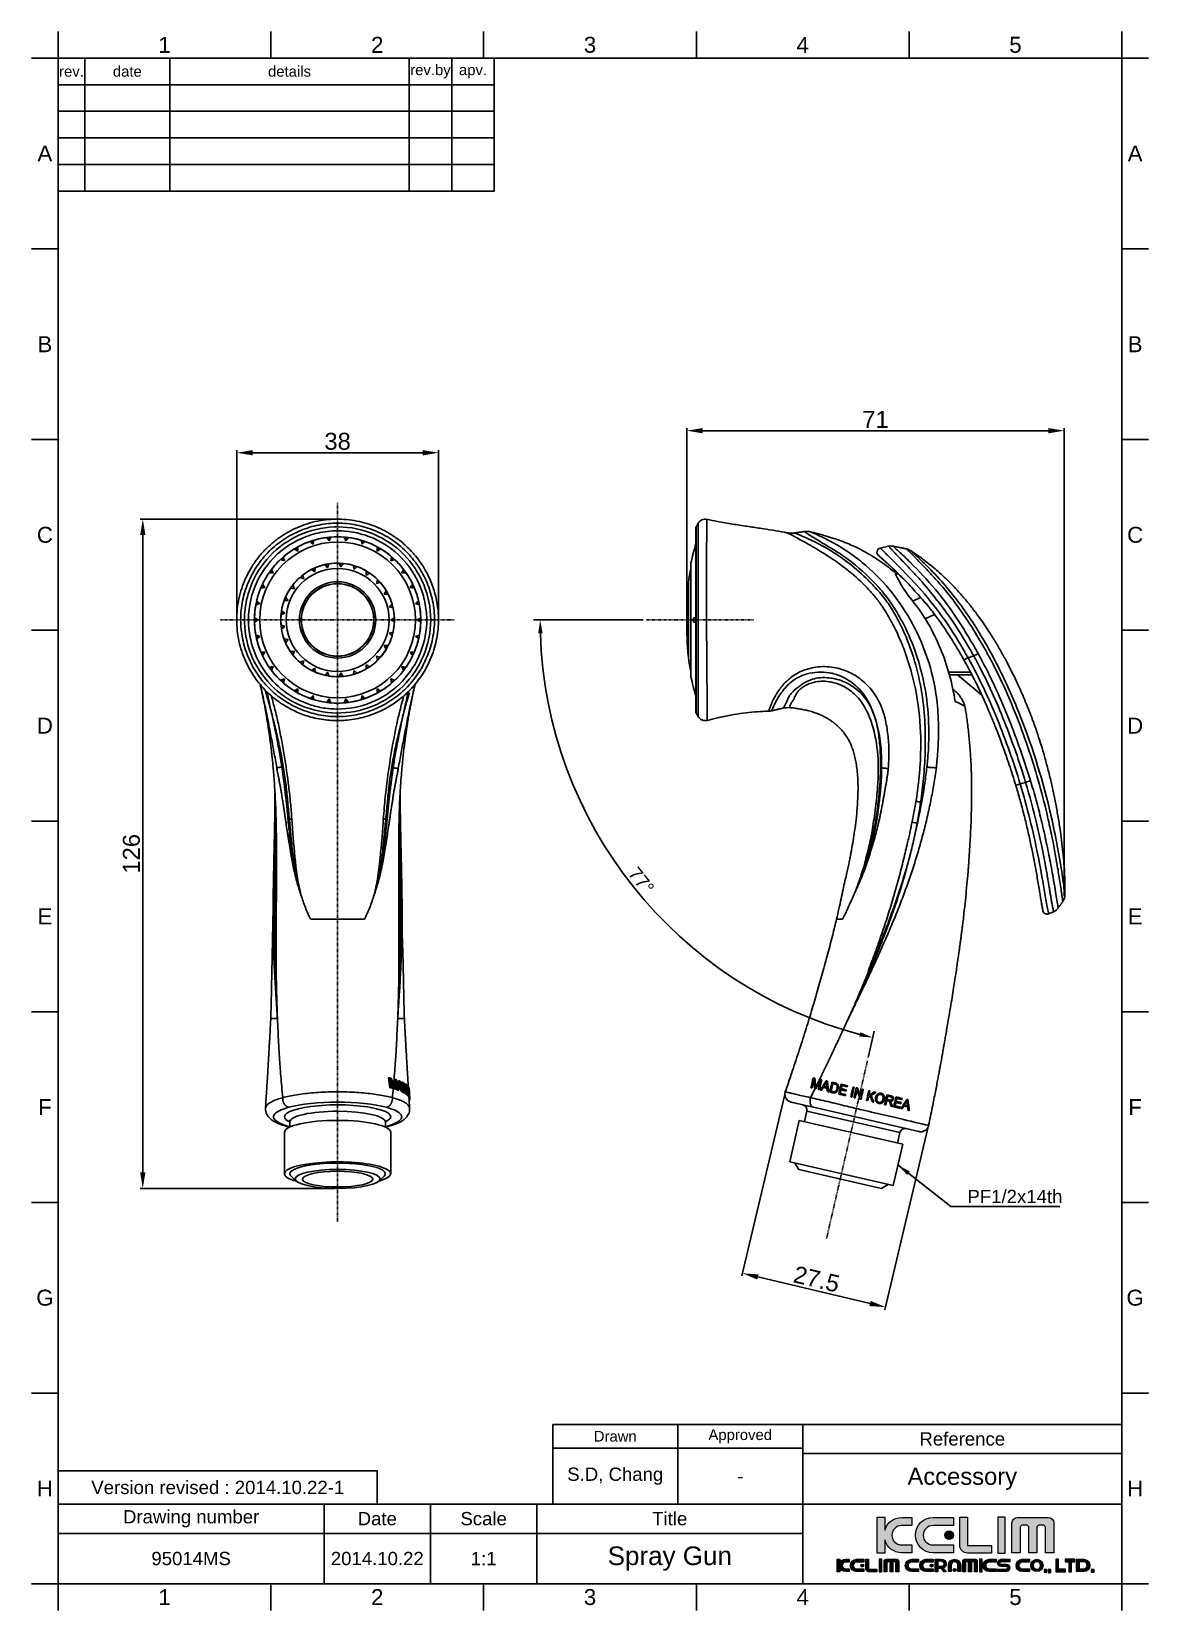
# Model space of a CAD drawing. Header units: millimetres. Extents: x 2316 to 2526, y 318 to 615.
import ezdxf

# ---------------------------------------------------------------- set-up
doc = ezdxf.new("R2010")
doc.units = ezdxf.units.MM
doc.header["$LTSCALE"] = 0.1
doc.linetypes.add('CENTER', pattern=[0.6, 0.375, -0.075, 0.075, -0.075])
doc.linetypes.add('CENTERX2', pattern=[101.6, 63.5, -12.7, 12.7, -12.7])
doc.layers.add('1', color=7, linetype='Continuous', true_color=0xffffff)
doc.layers.add('TOP', color=7, linetype='Continuous', true_color=0xffffff)
for name, color, linetype in [('3', 3, 'Continuous'), ('DIM', 3, 'Continuous'), ('FORM', 7, 'Continuous'), ('TEXT', 2, 'Continuous')]:
    doc.layers.add(name, color=color, linetype=linetype)
doc.styles.get("Standard").update_dxf_attribs({"font": 'arial.ttf'})
doc.dimstyles.new('a1', dxfattribs={"dimtxt": 3.2, "dimasz": 3, "dimexe": 0.5, "dimexo": 0.5, "dimgap": 0.5, "dimtad": 1, "dimdsep": 46, "dimtxsty": 'Standard', "dimcen": 0.09, "dimclrd": 4, "dimclre": 4, "dimclrt": 7, "dimazin": 2, "dimtfac": 1, "dimtofl": 0, "dimtmove": 0, "dimatfit": 3, "dimfxl": 0.18, "dimtolj": 1, "dimtzin": 0, "dimarcsym": 0})
doc.dimstyles.new('ISO-25', dxfattribs={"dimtxt": 2.5, "dimasz": 2.5, "dimexe": 1.25, "dimexo": 0.625, "dimtad": 1, "dimlfac": 1.333333, "dimtxsty": 'Standard', "dimcen": 2.5, "dimadec": 0, "dimazin": 0, "dimtfac": 1, "dimtmove": 0, "dimatfit": 3, "dimfxl": 1, "dimarcsym": 0})

msp = doc.modelspace()

# ---------------------------------------------------------------- texts
at = {"layer": 'DIM', "insert": (2492.2189, 394.4269), "char_height": 2.5, "attachment_point": 7}
msp.add_mtext('PF1/2x14th', dxfattribs=at)
at = {"layer": 'FORM', "char_height": 3, "attachment_point": 5}
for s, width, insert in [('1', 40, (2341.2511, 612.3487)), ('2', 40, (2381.2511, 612.3487)), ('3', 40, (2421.2511, 612.3487)), ('4', 40, (2461.2511, 612.3487)), ('5', 40, (2501.2511, 612.3487)), ('A', 5, (2318.7511, 591.9112)), ('A', 5, (2523.7511, 591.9112)), ('B', 5, (2318.7511, 556.0362)), ('B', 5, (2523.7511, 556.0362)), ('C', 5, (2318.7511, 520.1612)), ('C', 5, (2523.7511, 520.1612)), ('D', 5, (2318.7511, 484.2862)), ('D', 5, (2523.7511, 484.2862)), ('E', 5, (2318.7511, 448.4112)), ('E', 5, (2523.7511, 448.4112)), ('F', 5, (2318.7511, 412.5362)), ('F', 5, (2523.7511, 412.5362)), ('G', 5, (2318.7511, 376.6612)), ('G', 5, (2523.7511, 376.6612)), ('H', 5, (2318.7511, 340.7862)), ('H', 5, (2523.7511, 340.7862)), ('1', 40, (2341.2511, 320.3487)), ('2', 40, (2381.2511, 320.3487)), ('3', 40, (2421.2511, 320.3487)), ('4', 40, (2461.2511, 320.3487)), ('5', 40, (2501.2511, 320.3487))]:
    msp.add_mtext_dynamic_manual_height_columns(s, width=width, gutter_width=12.5, heights=[0], dxfattribs=dict(at, insert=insert))
at = {"layer": 'TEXT', "attachment_point": 5}
for s, width, insert, char_height in [('rev.', 5, (2323.7511, 607.3487), 2), ('date', 16, (2334.2511, 607.3487), 2), ('details', 45, (2364.7511, 607.3487), 2), ('rev.by', 8, (2391.2511, 607.3487), 2), ('apv.', 8, (2399.2511, 607.3487), 2), ('Drawn', 23.5, (2426.0011, 350.5987), 2), ('Approved', 23.5, (2449.5011, 350.5987), 2), ('Reference', 60, (2491.2511, 350.0987), 2.5), ('S.D, Chang', 23.5, (2426.0011, 343.0987), 2.5), ('Accessory', 60, (2491.2511, 342.5987), 3.2), ('Version revised : 2014.10.22-1', 60, (2351.2572, 340.9737), 2.5), ('-', 23.5, (2449.5011, 343.0987), 2.5), ('Drawing number', 50, (2346.2511, 335.0987), 2.5), ('Date', 20, (2381.2511, 335.0987), 2.5), ('Scale', 20, (2401.2511, 335.0987), 2.5), ('Title', 50, (2436.2511, 335.0987), 2.5), ('2014.10.22', 20, (2381.2511, 327.5987), 2.5), ('1:1', 20, (2401.2511, 327.5987), 2.5)]:
    msp.add_mtext_dynamic_manual_height_columns(s, width=width, gutter_width=12.5, heights=[0], dxfattribs=dict(at, insert=insert, char_height=char_height))
at = {"layer": 'TEXT', "linetype": 'CENTERX2', "attachment_point": 5}
for s, width, insert, char_height in [('Spray Gun', 50, (2436.2511, 327.5987), 3.5), ('95014MS', 49.993861, (2346.2542, 327.5987), 2.5)]:
    msp.add_mtext_dynamic_manual_height_columns(s, width=width, gutter_width=12.5, heights=[0], dxfattribs=dict(at, insert=insert, char_height=char_height))

# ---------------------------------------------------------------- blocks, each defined once
blk = doc.blocks.new('*D47')
at = {"color": 4, "lineweight": -2, "transparency": 16777216}
for p, q in [((2354.82, 504.67), (2354.82, 536.12)), ((2357.82, 535.62), (2389.76, 535.62)), ((2392.76, 504.67), (2392.76, 536.12))]:
    blk.add_line(p, q, dxfattribs=at)
at = {"color": 4, "transparency": 16777216}
for points in [[(2357.82, 536.12), (2357.82, 535.12), (2354.82, 535.62)], [(2389.76, 536.12), (2389.76, 535.12), (2392.76, 535.62)]]:
    blk.add_solid(points, dxfattribs=at)
at = {"layer": 'Defpoints', "color": 0, "transparency": 16777216}
for p in [(2392.76, 535.62), (2354.82, 504.17), (2392.76, 504.17)]:
    blk.add_point(p, dxfattribs=at)
at = {"color": 7, "transparency": 16777216, "insert": (2373.79, 537.76), "char_height": 3.2, "attachment_point": 5}
blk.add_mtext('\\A1;38', dxfattribs=at)
blk = doc.blocks.new('*D48')
at = {"color": 4, "lineweight": -2, "transparency": 16777216}
for p, q in [((2373.29, 523.13), (2336.66, 523.13)), ((2337.16, 520.13), (2337.16, 400.23)), ((2373.29, 397.23), (2336.66, 397.23))]:
    blk.add_line(p, q, dxfattribs=at)
at = {"color": 4, "transparency": 16777216}
for points in [[(2336.66, 520.13), (2337.66, 520.13), (2337.16, 523.13)], [(2336.66, 400.23), (2337.66, 400.23), (2337.16, 397.23)]]:
    blk.add_solid(points, dxfattribs=at)
at = {"layer": 'Defpoints', "color": 0, "transparency": 16777216}
for p in [(2373.79, 523.13), (2337.16, 397.23), (2373.79, 397.23)]:
    blk.add_point(p, dxfattribs=at)
at = {"color": 7, "transparency": 16777216, "insert": (2335.03, 460.18), "char_height": 3.2, "attachment_point": 5, "rotation": 90}
blk.add_mtext('\\A1;126', dxfattribs=at)
blk = doc.blocks.new('*D49')
at = {"color": 4, "lineweight": -2, "transparency": 16777216}
for p, q in [((2439.43, 504.67), (2439.43, 540.27)), ((2507.43, 539.77), (2442.43, 539.77)), ((2510.43, 452.24), (2510.43, 540.27))]:
    blk.add_line(p, q, dxfattribs=at)
at = {"color": 4, "transparency": 16777216}
for points in [[(2442.43, 540.27), (2442.43, 539.27), (2439.43, 539.77)], [(2507.43, 540.27), (2507.43, 539.27), (2510.43, 539.77)]]:
    blk.add_solid(points, dxfattribs=at)
at = {"layer": 'Defpoints', "color": 0, "transparency": 16777216}
for p in [(2439.43, 539.77), (2439.43, 504.17), (2510.43, 451.74)]:
    blk.add_point(p, dxfattribs=at)
at = {"color": 7, "transparency": 16777216, "insert": (2474.93, 541.88), "char_height": 3.2, "attachment_point": 5}
blk.add_mtext('\\A1;71', dxfattribs=at)
blk = doc.blocks.new('*D50')
at = {"layer": '3', "color": 4, "lineweight": -2, "transparency": 16777216}
for p, q in [((2457.86, 414.93), (2449.79, 380.78)), ((2484.79, 408.56), (2476.71, 374.41)), ((2452.82, 380.58), (2473.91, 375.59))]:
    blk.add_line(p, q, dxfattribs=at)
at = {"layer": '3', "color": 4, "transparency": 16777216}
for points in [[(2452.94, 381.06), (2452.71, 380.09), (2449.9, 381.27)], [(2474.02, 376.08), (2473.79, 375.1), (2476.83, 374.9)]]:
    blk.add_solid(points, dxfattribs=at)
at = {"layer": 'Defpoints', "color": 0, "transparency": 16777216}
for p in [(2457.98, 415.41), (2484.9, 409.05), (2476.83, 374.9)]:
    blk.add_point(p, dxfattribs=at)
at = {"layer": '3', "color": 7, "transparency": 16777216, "insert": (2463.86, 380.16), "char_height": 3.2, "attachment_point": 5, "rotation": 346.6967}
blk.add_mtext('\\A1;27.5', dxfattribs=at)
blk = doc.blocks.new('*D51')
at = {"layer": 'Defpoints', "color": 0, "transparency": 16777216}
for p in [(2431.87, 504.17), (2451.98, 504.17), (2419.85, 469.24), (2473.41, 421.22), (2465.73, 387.8)]:
    blk.add_point(p, dxfattribs=at)
at = {"layer": 'DIM', "color": 0, "lineweight": -2, "transparency": 16777216}
for p, q in [((2431.25, 504.17), (2410.64, 504.17)), ((2473.55, 421.83), (2474.7, 426.83))]:
    blk.add_line(p, q, dxfattribs=at)
blk.add_arc((2492.5, 504.17), 80.62, 181.7769, 255.2657, dxfattribs=at)
at = {"layer": 'DIM', "color": 0, "transparency": 16777216}
for points in [[(2411.51, 501.67), (2412.34, 501.68), (2411.89, 504.17)], [(2472.1, 426.61), (2471.9, 425.8), (2474.42, 425.61)]]:
    blk.add_solid(points, dxfattribs=at)
at = {"layer": 'DIM', "color": 0, "transparency": 16777216, "insert": (2430.9, 455.13), "char_height": 2.5, "attachment_point": 5, "rotation": 308.5213}
blk.add_mtext('77°', dxfattribs=at)

# ---------------------------------------------------------------- dimensions: what is measured, and where the dimension line sits
at = {"color": 7}
for base, p1, p2, text, picture, middle in [((2439.4328, 539.7746), (2510.4265, 451.741), (2439.4328, 504.1735), '71', '*D49', (2474.9296, 541.8811)), ((2392.7553, 535.6212), (2354.8162, 504.1735), (2392.7553, 504.1735), '38', '*D47', (2373.7857, 537.7561))]:
    dim = msp.add_linear_dim(base=base, p1=p1, p2=p2, text=text, dimstyle='a1', dxfattribs=at)
    dim.commit()
    dim.dimension.update_dxf_attribs({"geometry": picture, "text_midpoint": middle})
dim = msp.add_linear_dim(base=(2337.1589, 397.2292), p1=(2373.7859, 523.1282), p2=(2373.7859, 397.2292), angle=90, text='126', dimstyle='a1', dxfattribs=at)
dim.commit()
dim.dimension.update_dxf_attribs({"geometry": '*D48', "text_midpoint": (2335.0251, 460.1787)})
at = {"layer": '3'}
dim = msp.add_aligned_dim(p1=(2457.9763, 415.412), p2=(2484.9008, 409.0457), distance=-35.0875, text='27.5', dimstyle='a1', dxfattribs=at)
dim.commit()
dim.dimension.update_dxf_attribs({"geometry": '*D50', "text_midpoint": (2463.8558, 380.1595)})
at = {"layer": 'DIM'}
dim = msp.add_angular_dim_2l(base=(2419.8481, 469.238), line1=((2465.7261, 387.8048), (2473.4136, 421.2161)), line2=((2431.8723, 504.1735), (2451.9828, 504.1735)), dimstyle='ISO-25', dxfattribs=at)
dim.commit()
dim.dimension.update_dxf_attribs({"geometry": '*D51', "text_midpoint": (2430.8959, 455.1333)})

# ---------------------------------------------------------------- hatches: boundary and pattern name
at = {"layer": 'TEXT'}
h = msp.add_hatch(color=2, dxfattribs=at)
h.dxf.hatch_style = 2
edge = h.paths.add_edge_path()
edge.add_spline(control_points=[(2481.7804, 330.1608), (2481.7804, 330.1608), (2479.851, 330.1608), (2479.851, 330.1608), (2478.8363, 330.1608), (2478.0193, 330.9784), (2478.0193, 331.9899), (2478.0193, 333.0056), (2478.8363, 333.823), (2479.851, 333.823), (2479.851, 333.823), (2481.7804, 333.823), (2481.7804, 333.823), (2481.7804, 333.823), (2481.7804, 335.3365), (2481.7804, 335.3365), (2481.7804, 335.3365), (2479.8736, 335.3365), (2479.8736, 335.3365), (2478.3471, 335.3365), (2477.0664, 334.314), (2476.6754, 332.9147), (2476.6754, 332.9147), (2476.6754, 335.3842), (2476.6754, 335.3842), (2476.6754, 335.3842), (2475.2639, 335.3842), (2475.2639, 335.3842), (2475.2639, 335.3842), (2475.2639, 328.6465), (2475.2639, 328.6465), (2475.2639, 328.6465), (2476.6754, 328.6465), (2476.6754, 328.6465), (2476.6754, 328.6465), (2476.6754, 331.1183), (2476.6754, 331.1183), (2477.0664, 329.7201), (2478.3471, 328.6934), (2479.8736, 328.6934), (2479.8736, 328.6934), (2481.7804, 328.6934), (2481.7804, 328.6934), (2481.7804, 328.6934), (2481.7804, 330.1608), (2481.7804, 330.1608)], knot_values=[0, 0, 0, 0, 1, 1, 1, 2, 2, 2, 3, 3, 3, 4, 4, 4, 5, 5, 5, 6, 6, 6, 7, 7, 7, 8, 8, 8, 9, 9, 9, 10, 10, 10, 11, 11, 11, 12, 12, 12, 13, 13, 13, 14, 14, 14, 15, 15, 15, 15], degree=3, periodic=0)
h = msp.add_hatch(color=256, dxfattribs=at)
h.dxf.hatch_style = 2
edge = h.paths.add_edge_path()
edge.add_spline(control_points=[(2485.763, 328.6934), (2485.763, 328.6934), (2489.6032, 328.6934), (2489.6032, 328.6934), (2489.6032, 328.6934), (2489.6032, 330.1608), (2489.6032, 330.1608), (2489.6032, 330.1608), (2485.7388, 330.1608), (2485.7388, 330.1608), (2484.7259, 330.1608), (2483.9085, 330.9784), (2483.9085, 331.9899), (2483.9085, 333.0056), (2484.7255, 333.823), (2485.7388, 333.823), (2485.7388, 333.823), (2489.6032, 333.823), (2489.6032, 333.823), (2489.6032, 333.823), (2489.6032, 335.3365), (2489.6032, 335.3365), (2489.6032, 335.3365), (2485.763, 335.3365), (2485.763, 335.3365), (2483.9266, 335.3365), (2482.4415, 333.8541), (2482.4415, 332.0158), (2482.4415, 330.1819), (2483.9266, 328.6934), (2485.763, 328.6934)], knot_values=[0, 0, 0, 0, 1, 1, 1, 2, 2, 2, 3, 3, 3, 4, 4, 4, 5, 5, 5, 6, 6, 6, 7, 7, 7, 8, 8, 8, 9, 9, 9, 10, 10, 10, 10], degree=3, periodic=0)
h = msp.add_hatch(color=2, dxfattribs=at)
h.dxf.hatch_style = 2
edge = h.paths.add_edge_path()
edge.add_spline(control_points=[(2487.9844, 331.9899), (2487.9844, 331.5496), (2488.3405, 331.1869), (2488.7835, 331.1869), (2489.2253, 331.1869), (2489.5846, 331.5496), (2489.5846, 331.9899), (2489.5846, 332.4343), (2489.2253, 332.7903), (2488.7835, 332.7903), (2488.3405, 332.7903), (2487.9844, 332.4343), (2487.9844, 331.9899)], knot_values=[0, 0, 0, 0, 1, 1, 1, 2, 2, 2, 3, 3, 3, 4, 4, 4, 4], degree=3, periodic=0)
h = msp.add_hatch(color=2, dxfattribs=at)
h.dxf.hatch_style = 2
edge = h.paths.add_edge_path()
edge.add_spline(control_points=[(2492.2071, 328.642), (2492.2071, 328.642), (2496.7467, 328.642), (2496.7467, 328.642), (2496.7467, 328.642), (2496.7467, 330.0557), (2496.7467, 330.0557), (2496.7467, 330.0557), (2492.2173, 330.0557), (2492.2173, 330.0557), (2492.2173, 330.0557), (2492.212, 330.0406), (2492.212, 330.0406), (2492.212, 330.0406), (2492.212, 335.3842), (2492.212, 335.3842), (2492.212, 335.3842), (2490.7974, 335.3842), (2490.7974, 335.3842), (2490.7974, 335.3842), (2490.7974, 330.0557), (2490.7974, 330.0557), (2490.7974, 330.0557), (2490.7927, 330.0609), (2490.7927, 330.0609), (2490.7927, 329.2759), (2491.4291, 328.636), (2492.2173, 328.636), (2492.2173, 328.636), (2492.2071, 328.642), (2492.2071, 328.642)], knot_values=[0, 0, 0, 0, 1, 1, 1, 2, 2, 2, 3, 3, 3, 4, 4, 4, 5, 5, 5, 6, 6, 6, 7, 7, 7, 8, 8, 8, 9, 9, 9, 10, 10, 10, 10], degree=3, periodic=0)
h = msp.add_hatch(color=2, dxfattribs=at)
h.dxf.hatch_style = 2
h.paths.add_polyline_path([(2499.3368, 335.3842), (2497.9238, 335.3842), (2497.9238, 328.6465), (2499.3368, 328.6465)])
h = msp.add_hatch(color=2, dxfattribs=at)
h.dxf.hatch_style = 2
edge = h.paths.add_edge_path()
edge.add_spline(control_points=[(2507.4109, 335.3523), (2507.4109, 335.3523), (2501.6583, 335.3523), (2501.6583, 335.3523), (2501.0666, 335.3523), (2500.5874, 334.8763), (2500.5874, 334.2892), (2500.5874, 334.2892), (2500.5874, 328.657), (2500.5874, 328.657), (2500.5874, 328.657), (2502.1159, 328.657), (2502.1159, 328.657), (2502.1159, 328.657), (2502.1159, 333.5917), (2502.1159, 333.5917), (2502.1159, 333.5917), (2502.4337, 333.9122), (2502.4337, 333.9122), (2502.4337, 333.9122), (2503.4587, 333.9122), (2503.4587, 333.9122), (2503.4587, 333.9122), (2503.778, 333.5917), (2503.778, 333.5917), (2503.778, 333.5917), (2503.778, 328.657), (2503.778, 328.657), (2503.778, 328.657), (2505.2544, 328.657), (2505.2544, 328.657), (2505.2544, 328.657), (2505.2544, 333.5917), (2505.2544, 333.5917), (2505.2544, 333.5917), (2505.5773, 333.9122), (2505.5773, 333.9122), (2505.5773, 333.9122), (2506.5983, 333.9122), (2506.5983, 333.9122), (2506.5983, 333.9122), (2506.9162, 333.5917), (2506.9162, 333.5917), (2506.9162, 333.5917), (2506.9162, 328.657), (2506.9162, 328.657), (2506.9162, 328.657), (2508.4817, 328.657), (2508.4817, 328.657), (2508.4817, 328.657), (2508.4817, 334.2892), (2508.4817, 334.2892), (2508.4817, 334.8763), (2508.0004, 335.3523), (2507.4109, 335.3523)], knot_values=[0, 0, 0, 0, 1, 1, 1, 2, 2, 2, 3, 3, 3, 4, 4, 4, 5, 5, 5, 6, 6, 6, 7, 7, 7, 8, 8, 8, 9, 9, 9, 10, 10, 10, 11, 11, 11, 12, 12, 12, 13, 13, 13, 14, 14, 14, 15, 15, 15, 16, 16, 16, 17, 17, 17, 18, 18, 18, 18], degree=3, periodic=0)
h = msp.add_hatch(color=2, dxfattribs=at)
h.dxf.hatch_style = 2
edge = h.paths.add_edge_path()
edge.add_spline(control_points=[(2468.2131, 326.6151), (2468.2131, 326.6151), (2468.2131, 327.4797), (2468.2131, 327.4797), (2468.2131, 327.4797), (2467.7209, 327.4797), (2467.7209, 327.4797), (2467.7209, 327.4797), (2467.7209, 325.1299), (2467.7209, 325.1299), (2467.7209, 325.1299), (2468.2131, 325.1299), (2468.2131, 325.1299), (2468.2131, 325.1299), (2468.2131, 325.9958), (2468.2131, 325.9958), (2468.3483, 325.5066), (2468.795, 325.1466), (2469.3288, 325.1466), (2469.3288, 325.1466), (2469.9936, 325.1466), (2469.9936, 325.1466), (2469.9936, 325.1466), (2469.9936, 325.6578), (2469.9936, 325.6578), (2469.9936, 325.6578), (2469.3207, 325.6578), (2469.3207, 325.6578), (2468.9668, 325.6578), (2468.6817, 325.9433), (2468.6817, 326.2957), (2468.6817, 326.6504), (2468.9668, 326.9351), (2469.3207, 326.9351), (2469.3207, 326.9351), (2469.9936, 326.9351), (2469.9936, 326.9351), (2469.9936, 326.9351), (2469.9936, 327.4637), (2469.9936, 327.4637), (2469.9936, 327.4637), (2469.3288, 327.4637), (2469.3288, 327.4637), (2468.795, 327.4637), (2468.3483, 327.1048), (2468.2131, 326.6151)], knot_values=[0, 0, 0, 0, 1, 1, 1, 2, 2, 2, 3, 3, 3, 4, 4, 4, 5, 5, 5, 6, 6, 6, 7, 7, 7, 8, 8, 8, 9, 9, 9, 10, 10, 10, 11, 11, 11, 12, 12, 12, 13, 13, 13, 14, 14, 14, 15, 15, 15, 15], degree=3, periodic=0)
h = msp.add_hatch(color=2, dxfattribs=at)
h.dxf.hatch_style = 2
edge = h.paths.add_edge_path()
edge.add_spline(control_points=[(2470.224, 326.3052), (2470.224, 325.6659), (2470.7421, 325.1466), (2471.3825, 325.1466), (2471.3825, 325.1466), (2472.7221, 325.1466), (2472.7221, 325.1466), (2472.7221, 325.1466), (2472.7221, 325.6578), (2472.7221, 325.6578), (2472.7221, 325.6578), (2471.3742, 325.6578), (2471.3742, 325.6578), (2471.021, 325.6578), (2470.7355, 325.9433), (2470.7355, 326.2957), (2470.7355, 326.6504), (2471.0206, 326.9351), (2471.3742, 326.9351), (2471.3742, 326.9351), (2472.7221, 326.9351), (2472.7221, 326.9351), (2472.7221, 326.9351), (2472.7221, 327.4637), (2472.7221, 327.4637), (2472.7221, 327.4637), (2471.3825, 327.4637), (2471.3825, 327.4637), (2470.7421, 327.4637), (2470.224, 326.946), (2470.224, 326.3052)], knot_values=[0, 0, 0, 0, 1, 1, 1, 2, 2, 2, 3, 3, 3, 4, 4, 4, 5, 5, 5, 6, 6, 6, 7, 7, 7, 8, 8, 8, 9, 9, 9, 10, 10, 10, 10], degree=3, periodic=0)
h = msp.add_hatch(color=2, dxfattribs=at)
h.dxf.hatch_style = 2
edge = h.paths.add_edge_path()
edge.add_spline(control_points=[(2473.6316, 325.6163), (2473.6316, 325.6163), (2473.6316, 327.4797), (2473.6316, 327.4797), (2473.6316, 327.4797), (2473.1385, 327.4797), (2473.1385, 327.4797), (2473.1385, 327.4797), (2473.1385, 325.6214), (2473.1385, 325.6214), (2473.1385, 325.6214), (2473.1365, 325.6236), (2473.1365, 325.6236), (2473.1365, 325.3491), (2473.3585, 325.1262), (2473.6337, 325.1262), (2473.6337, 325.1262), (2473.6301, 325.1285), (2473.6301, 325.1285), (2473.6301, 325.1285), (2475.2132, 325.1285), (2475.2132, 325.1285), (2475.2132, 325.1285), (2475.2132, 325.6214), (2475.2132, 325.6214), (2475.2132, 325.6214), (2473.6337, 325.6214), (2473.6337, 325.6214), (2473.6337, 325.6214), (2473.6316, 325.6163), (2473.6316, 325.6163)], knot_values=[0, 0, 0, 0, 1, 1, 1, 2, 2, 2, 3, 3, 3, 4, 4, 4, 5, 5, 5, 6, 6, 6, 7, 7, 7, 8, 8, 8, 9, 9, 9, 10, 10, 10, 10], degree=3, periodic=0)
h = msp.add_hatch(color=2, dxfattribs=at)
h.dxf.hatch_style = 2
h.paths.add_polyline_path([(2475.6238, 325.1299), (2476.1167, 325.1299), (2476.1167, 327.4797), (2475.6238, 327.4797)])
h = msp.add_hatch(color=2, dxfattribs=at)
h.dxf.hatch_style = 2
edge = h.paths.add_edge_path()
edge.add_spline(control_points=[(2478.9328, 327.4688), (2478.9328, 327.4688), (2476.9262, 327.4688), (2476.9262, 327.4688), (2476.7198, 327.4688), (2476.553, 327.3028), (2476.553, 327.0981), (2476.553, 327.0981), (2476.553, 325.1336), (2476.553, 325.1336), (2476.553, 325.1336), (2477.0861, 325.1336), (2477.0861, 325.1336), (2477.0861, 325.1336), (2477.0861, 326.855), (2477.0861, 326.855), (2477.0861, 326.855), (2477.1967, 326.9664), (2477.1967, 326.9664), (2477.1967, 326.9664), (2477.5543, 326.9664), (2477.5543, 326.9664), (2477.5543, 326.9664), (2477.6657, 326.855), (2477.6657, 326.855), (2477.6657, 326.855), (2477.6657, 325.1336), (2477.6657, 325.1336), (2477.6657, 325.1336), (2478.1805, 325.1336), (2478.1805, 325.1336), (2478.1805, 325.1336), (2478.1805, 326.855), (2478.1805, 326.855), (2478.1805, 326.855), (2478.2934, 326.9664), (2478.2934, 326.9664), (2478.2934, 326.9664), (2478.649, 326.9664), (2478.649, 326.9664), (2478.649, 326.9664), (2478.7601, 326.855), (2478.7601, 326.855), (2478.7601, 326.855), (2478.7601, 325.1336), (2478.7601, 325.1336), (2478.7601, 325.1336), (2479.3064, 325.1336), (2479.3064, 325.1336), (2479.3064, 325.1336), (2479.3064, 327.0981), (2479.3064, 327.0981), (2479.3064, 327.3028), (2479.138, 327.4688), (2478.9328, 327.4688)], knot_values=[0, 0, 0, 0, 1, 1, 1, 2, 2, 2, 3, 3, 3, 4, 4, 4, 5, 5, 5, 6, 6, 6, 7, 7, 7, 8, 8, 8, 9, 9, 9, 10, 10, 10, 11, 11, 11, 12, 12, 12, 13, 13, 13, 14, 14, 14, 15, 15, 15, 16, 16, 16, 17, 17, 17, 18, 18, 18, 18], degree=3, periodic=0)
h = msp.add_hatch(color=2, dxfattribs=at)
h.dxf.hatch_style = 2
edge = h.paths.add_edge_path()
edge.add_spline(control_points=[(2480.5376, 326.3052), (2480.5376, 325.6659), (2481.0555, 325.1466), (2481.6962, 325.1466), (2481.6962, 325.1466), (2483.0353, 325.1466), (2483.0353, 325.1466), (2483.0353, 325.1466), (2483.0353, 325.6578), (2483.0353, 325.6578), (2483.0353, 325.6578), (2481.6875, 325.6578), (2481.6875, 325.6578), (2481.3343, 325.6578), (2481.0492, 325.9433), (2481.0492, 326.2957), (2481.0492, 326.6504), (2481.3343, 326.9351), (2481.6875, 326.9351), (2481.6875, 326.9351), (2483.0353, 326.9351), (2483.0353, 326.9351), (2483.0353, 326.9351), (2483.0353, 327.4637), (2483.0353, 327.4637), (2483.0353, 327.4637), (2481.6962, 327.4637), (2481.6962, 327.4637), (2481.0555, 327.4637), (2480.5376, 326.946), (2480.5376, 326.3052)], knot_values=[0, 0, 0, 0, 1, 1, 1, 2, 2, 2, 3, 3, 3, 4, 4, 4, 5, 5, 5, 6, 6, 6, 7, 7, 7, 8, 8, 8, 9, 9, 9, 10, 10, 10, 10], degree=3, periodic=0)
h = msp.add_hatch(color=2, dxfattribs=at)
h.dxf.hatch_style = 2
edge = h.paths.add_edge_path()
edge.add_spline(control_points=[(2483.2663, 326.3052), (2483.2663, 325.6659), (2483.7839, 325.1466), (2484.4247, 325.1466), (2484.4247, 325.1466), (2485.7639, 325.1466), (2485.7639, 325.1466), (2485.7639, 325.1466), (2485.7639, 325.6578), (2485.7639, 325.6578), (2485.7639, 325.6578), (2484.416, 325.6578), (2484.416, 325.6578), (2484.0628, 325.6578), (2483.7777, 325.9433), (2483.7777, 326.2957), (2483.7777, 326.6504), (2484.0628, 326.9351), (2484.416, 326.9351), (2484.416, 326.9351), (2485.7639, 326.9351), (2485.7639, 326.9351), (2485.7639, 326.9351), (2485.7639, 327.4637), (2485.7639, 327.4637), (2485.7639, 327.4637), (2484.4247, 327.4637), (2484.4247, 327.4637), (2483.7839, 327.4637), (2483.2663, 326.946), (2483.2663, 326.3052)], knot_values=[0, 0, 0, 0, 1, 1, 1, 2, 2, 2, 3, 3, 3, 4, 4, 4, 5, 5, 5, 6, 6, 6, 7, 7, 7, 8, 8, 8, 9, 9, 9, 10, 10, 10, 10], degree=3, periodic=0)
h = msp.add_hatch(color=2, dxfattribs=at)
h.dxf.hatch_style = 2
edge = h.paths.add_edge_path()
edge.add_spline(control_points=[(2488.2531, 326.614), (2488.2531, 327.0917), (2487.8151, 327.4797), (2487.274, 327.4797), (2487.274, 327.4797), (2486.6346, 327.4797), (2486.6346, 327.4797), (2486.6346, 327.4797), (2486.1421, 327.4797), (2486.1421, 327.4797), (2486.1421, 327.4797), (2486.1421, 327.0975), (2486.1421, 327.0975), (2486.1421, 327.0975), (2486.1421, 326.1428), (2486.1421, 326.1428), (2486.1421, 326.1428), (2486.1421, 325.7482), (2486.1421, 325.7482), (2486.1421, 325.7482), (2486.1421, 325.1299), (2486.1421, 325.1299), (2486.1421, 325.1299), (2486.6346, 325.1299), (2486.6346, 325.1299), (2486.6346, 325.1299), (2486.6346, 325.7482), (2486.6346, 325.7482), (2486.6346, 325.7482), (2487.2345, 325.7482), (2487.2345, 325.7482), (2487.2345, 325.7482), (2487.7587, 325.1299), (2487.7587, 325.1299), (2487.7587, 325.1299), (2488.2513, 325.1299), (2488.2513, 325.1299), (2488.2513, 325.1299), (2487.666, 325.8206), (2487.666, 325.8206), (2488.0116, 325.9541), (2488.2531, 326.2584), (2488.2531, 326.614)], knot_values=[0, 0, 0, 0, 1, 1, 1, 2, 2, 2, 3, 3, 3, 4, 4, 4, 5, 5, 5, 6, 6, 6, 7, 7, 7, 8, 8, 8, 9, 9, 9, 10, 10, 10, 11, 11, 11, 12, 12, 12, 13, 13, 13, 14, 14, 14, 14], degree=3, periodic=0)
edge = h.paths.add_edge_path()
edge.add_spline(control_points=[(2487.2815, 326.1428), (2487.2815, 326.1428), (2486.6346, 326.1428), (2486.6346, 326.1428), (2486.6346, 326.1428), (2486.6346, 327.0975), (2486.6346, 327.0975), (2486.6346, 327.0975), (2487.2815, 327.0975), (2487.2815, 327.0975), (2487.5798, 327.0975), (2487.8206, 326.8841), (2487.8206, 326.6205), (2487.8206, 326.3561), (2487.5798, 326.1428), (2487.2815, 326.1428)], knot_values=[0, 0, 0, 0, 1, 1, 1, 2, 2, 2, 3, 3, 3, 4, 4, 4, 5, 5, 5, 5], degree=3, periodic=0)
h = msp.add_hatch(color=2, dxfattribs=at)
h.dxf.hatch_style = 2
edge = h.paths.add_edge_path()
edge.add_spline(control_points=[(2489.8081, 327.4637), (2489.1688, 327.4637), (2488.6497, 326.9831), (2488.6497, 326.389), (2488.6497, 326.389), (2488.6497, 325.1466), (2488.6497, 325.1466), (2488.6497, 325.1466), (2489.1607, 325.1466), (2489.1607, 325.1466), (2489.1607, 325.1466), (2489.1607, 326.3969), (2489.1607, 326.3969), (2489.1607, 326.7239), (2489.4462, 326.9889), (2489.799, 326.9889), (2490.1533, 326.9889), (2490.4384, 326.7246), (2490.4384, 326.3969), (2490.4384, 326.3969), (2490.4384, 325.1466), (2490.4384, 325.1466), (2490.4384, 325.1466), (2490.9668, 325.1466), (2490.9668, 325.1466), (2490.9668, 325.1466), (2490.9668, 326.389), (2490.9668, 326.389), (2490.9668, 326.9831), (2490.4493, 327.4637), (2489.8081, 327.4637)], knot_values=[0, 0, 0, 0, 1, 1, 1, 2, 2, 2, 3, 3, 3, 4, 4, 4, 5, 5, 5, 6, 6, 6, 7, 7, 7, 8, 8, 8, 9, 9, 9, 10, 10, 10, 10], degree=3, periodic=0)
h = msp.add_hatch(color=2, dxfattribs=at)
h.dxf.hatch_style = 2
edge = h.paths.add_edge_path()
edge.add_spline(control_points=[(2493.7071, 327.4688), (2493.7071, 327.4688), (2491.7007, 327.4688), (2491.7007, 327.4688), (2491.4947, 327.4688), (2491.3275, 327.3028), (2491.3275, 327.0981), (2491.3275, 327.0981), (2491.3275, 325.1336), (2491.3275, 325.1336), (2491.3275, 325.1336), (2491.8606, 325.1336), (2491.8606, 325.1336), (2491.8606, 325.1336), (2491.8606, 326.855), (2491.8606, 326.855), (2491.8606, 326.855), (2491.9716, 326.9664), (2491.9716, 326.9664), (2491.9716, 326.9664), (2492.3291, 326.9664), (2492.3291, 326.9664), (2492.3291, 326.9664), (2492.4402, 326.855), (2492.4402, 326.855), (2492.4402, 326.855), (2492.4402, 325.1336), (2492.4402, 325.1336), (2492.4402, 325.1336), (2492.9554, 325.1336), (2492.9554, 325.1336), (2492.9554, 325.1336), (2492.9554, 326.855), (2492.9554, 326.855), (2492.9554, 326.855), (2493.0679, 326.9664), (2493.0679, 326.9664), (2493.0679, 326.9664), (2493.4235, 326.9664), (2493.4235, 326.9664), (2493.4235, 326.9664), (2493.5346, 326.855), (2493.5346, 326.855), (2493.5346, 326.855), (2493.5346, 325.1336), (2493.5346, 325.1336), (2493.5346, 325.1336), (2494.0807, 325.1336), (2494.0807, 325.1336), (2494.0807, 325.1336), (2494.0807, 327.0981), (2494.0807, 327.0981), (2494.0807, 327.3028), (2493.9129, 327.4688), (2493.7071, 327.4688)], knot_values=[0, 0, 0, 0, 1, 1, 1, 2, 2, 2, 3, 3, 3, 4, 4, 4, 5, 5, 5, 6, 6, 6, 7, 7, 7, 8, 8, 8, 9, 9, 9, 10, 10, 10, 11, 11, 11, 12, 12, 12, 13, 13, 13, 14, 14, 14, 15, 15, 15, 16, 16, 16, 17, 17, 17, 18, 18, 18, 18], degree=3, periodic=0)
h = msp.add_hatch(color=2, dxfattribs=at)
h.dxf.hatch_style = 2
h.paths.add_polyline_path([(2494.5115, 325.1299), (2495.0044, 325.1299), (2495.0044, 327.4797), (2494.5115, 327.4797)])
h = msp.add_hatch(color=2, dxfattribs=at)
h.dxf.hatch_style = 2
edge = h.paths.add_edge_path()
edge.add_spline(control_points=[(2495.1487, 326.3052), (2495.1487, 325.6659), (2495.6664, 325.1466), (2496.3072, 325.1466), (2496.3072, 325.1466), (2497.6464, 325.1466), (2497.6464, 325.1466), (2497.6464, 325.1466), (2497.6464, 325.6578), (2497.6464, 325.6578), (2497.6464, 325.6578), (2496.2985, 325.6578), (2496.2985, 325.6578), (2495.9454, 325.6578), (2495.6602, 325.9433), (2495.6602, 326.2957), (2495.6602, 326.6504), (2495.9454, 326.9351), (2496.2985, 326.9351), (2496.2985, 326.9351), (2497.6464, 326.9351), (2497.6464, 326.9351), (2497.6464, 326.9351), (2497.6464, 327.4637), (2497.6464, 327.4637), (2497.6464, 327.4637), (2496.3072, 327.4637), (2496.3072, 327.4637), (2495.6664, 327.4637), (2495.1487, 326.946), (2495.1487, 326.3052)], knot_values=[0, 0, 0, 0, 1, 1, 1, 2, 2, 2, 3, 3, 3, 4, 4, 4, 5, 5, 5, 6, 6, 6, 7, 7, 7, 8, 8, 8, 9, 9, 9, 10, 10, 10, 10], degree=3, periodic=0)
h = msp.add_hatch(color=2, dxfattribs=at)
h.dxf.hatch_style = 2
edge = h.paths.add_edge_path()
edge.add_spline(control_points=[(2497.8943, 326.7472), (2497.8943, 326.03), (2498.6243, 326.0911), (2498.6243, 326.0911), (2498.6243, 326.0911), (2498.6425, 326.0911), (2498.6425, 326.0911), (2498.6425, 326.0911), (2499.4289, 326.0911), (2499.4289, 326.0911), (2499.4289, 326.0911), (2499.5701, 326.0911), (2499.5701, 326.0911), (2499.5701, 326.0911), (2499.761, 326.0605), (2499.761, 325.8762), (2499.761, 325.6921), (2499.6371, 325.6214), (2499.5695, 325.6214), (2499.5695, 325.6214), (2497.8943, 325.6214), (2497.8943, 325.6214), (2497.8943, 325.6214), (2497.8943, 325.1474), (2497.8943, 325.1474), (2497.8943, 325.1474), (2499.559, 325.1474), (2499.559, 325.1474), (2499.559, 325.1474), (2500.1776, 325.1466), (2500.1776, 325.8639), (2500.1776, 326.5819), (2499.4476, 326.52), (2499.4476, 326.52), (2499.4476, 326.52), (2499.4289, 326.52), (2499.4289, 326.52), (2499.4289, 326.52), (2498.6425, 326.52), (2498.6425, 326.52), (2498.6425, 326.52), (2498.5012, 326.52), (2498.5012, 326.52), (2498.5012, 326.52), (2498.3103, 326.5506), (2498.3103, 326.7348), (2498.3103, 326.9183), (2498.4349, 326.9889), (2498.502, 326.9889), (2498.502, 326.9889), (2500.1776, 326.9889), (2500.1776, 326.9889), (2500.1776, 326.9889), (2500.1776, 327.4637), (2500.1776, 327.4637), (2500.1776, 327.4637), (2498.5129, 327.4637), (2498.5129, 327.4637), (2498.5129, 327.4637), (2497.8943, 327.4645), (2497.8943, 326.7472)], knot_values=[0, 0, 0, 0, 1, 1, 1, 2, 2, 2, 3, 3, 3, 4, 4, 4, 5, 5, 5, 6, 6, 6, 7, 7, 7, 8, 8, 8, 9, 9, 9, 10, 10, 10, 11, 11, 11, 12, 12, 12, 13, 13, 13, 14, 14, 14, 15, 15, 15, 16, 16, 16, 17, 17, 17, 18, 18, 18, 19, 19, 19, 20, 20, 20, 20], degree=3, periodic=0)
h = msp.add_hatch(color=2, dxfattribs=at)
h.dxf.hatch_style = 2
edge = h.paths.add_edge_path()
edge.add_spline(control_points=[(2501.3696, 326.3052), (2501.3696, 325.6659), (2501.8872, 325.1466), (2502.5281, 325.1466), (2502.5281, 325.1466), (2503.8672, 325.1466), (2503.8672, 325.1466), (2503.8672, 325.1466), (2503.8672, 325.6578), (2503.8672, 325.6578), (2503.8672, 325.6578), (2502.5194, 325.6578), (2502.5194, 325.6578), (2502.1662, 325.6578), (2501.8811, 325.9433), (2501.8811, 326.2957), (2501.8811, 326.6504), (2502.1662, 326.9351), (2502.5194, 326.9351), (2502.5194, 326.9351), (2503.8672, 326.9351), (2503.8672, 326.9351), (2503.8672, 326.9351), (2503.8672, 327.4637), (2503.8672, 327.4637), (2503.8672, 327.4637), (2502.5281, 327.4637), (2502.5281, 327.4637), (2501.8872, 327.4637), (2501.3696, 326.946), (2501.3696, 326.3052)], knot_values=[0, 0, 0, 0, 1, 1, 1, 2, 2, 2, 3, 3, 3, 4, 4, 4, 5, 5, 5, 6, 6, 6, 7, 7, 7, 8, 8, 8, 9, 9, 9, 10, 10, 10, 10], degree=3, periodic=0)
h = msp.add_hatch(color=2, dxfattribs=at)
h.dxf.hatch_style = 2
edge = h.paths.add_edge_path()
edge.add_spline(control_points=[(2505.2813, 327.4637), (2504.6413, 327.4637), (2504.1228, 326.9453), (2504.1228, 326.3052), (2504.1228, 325.6659), (2504.6413, 325.1474), (2505.2813, 325.1474), (2505.9211, 325.1474), (2506.4395, 325.6659), (2506.4395, 326.3052), (2506.4395, 326.9453), (2505.9211, 327.4637), (2505.2813, 327.4637)], knot_values=[0, 0, 0, 0, 1, 1, 1, 2, 2, 2, 3, 3, 3, 4, 4, 4, 4], degree=3, periodic=0)
edge = h.paths.add_edge_path()
edge.add_spline(control_points=[(2505.2813, 325.5975), (2504.8903, 325.5975), (2504.5733, 325.9149), (2504.5733, 326.3052), (2504.5733, 326.697), (2504.8903, 327.0137), (2505.2813, 327.0137), (2505.6724, 327.0137), (2505.9892, 326.697), (2505.9892, 326.3052), (2505.9892, 325.9149), (2505.6724, 325.5975), (2505.2813, 325.5975)], knot_values=[0, 0, 0, 0, 1, 1, 1, 2, 2, 2, 3, 3, 3, 4, 4, 4, 4], degree=3, periodic=0)
h = msp.add_hatch(color=2, dxfattribs=at)
h.dxf.hatch_style = 2
h.paths.add_polyline_path([(2509.329, 327.4797), (2508.8361, 327.4797), (2508.8361, 325.6229), (2508.8361, 325.1299), (2509.329, 325.1299), (2510.654, 325.1299), (2510.654, 325.6229), (2509.329, 325.6229)])
h = msp.add_hatch(color=2, dxfattribs=at)
h.dxf.hatch_style = 2
h.paths.add_polyline_path([(2511.2751, 327.4797), (2510.6125, 327.4797), (2510.6125, 326.9867), (2511.2751, 326.9867), (2511.2751, 325.1299), (2511.768, 325.1299), (2511.768, 326.9867), (2512.4303, 326.9867), (2512.4303, 327.4797), (2511.768, 327.4797)])
h = msp.add_hatch(color=2, dxfattribs=at)
h.dxf.hatch_style = 2
edge = h.paths.add_edge_path()
edge.add_spline(control_points=[(2514.0863, 327.4717), (2514.0863, 327.4717), (2512.747, 327.4717), (2512.747, 327.4717), (2512.747, 327.4717), (2512.747, 325.1546), (2512.747, 325.1546), (2512.747, 325.1546), (2514.0863, 325.1546), (2514.0863, 325.1546), (2514.7269, 325.1546), (2515.2448, 325.6724), (2515.2448, 326.3132), (2515.2448, 326.9526), (2514.7269, 327.4717), (2514.0863, 327.4717)], knot_values=[0, 0, 0, 0, 1, 1, 1, 2, 2, 2, 3, 3, 3, 4, 4, 4, 5, 5, 5, 5], degree=3, periodic=0)
edge = h.paths.add_edge_path()
edge.add_spline(control_points=[(2514.0945, 325.6833), (2514.0945, 325.6833), (2513.24, 325.6833), (2513.24, 325.6833), (2513.24, 325.6833), (2513.24, 326.9599), (2513.24, 326.9599), (2513.24, 326.9599), (2514.0945, 326.9599), (2514.0945, 326.9599), (2514.4481, 326.9599), (2514.7331, 326.6751), (2514.7331, 326.322), (2514.7331, 325.968), (2514.4481, 325.6833), (2514.0945, 325.6833)], knot_values=[0, 0, 0, 0, 1, 1, 1, 2, 2, 2, 3, 3, 3, 4, 4, 4, 5, 5, 5, 5], degree=3, periodic=0)
h = msp.add_hatch(color=2, dxfattribs=at)
h.dxf.hatch_style = 2
edge = h.paths.add_edge_path()
edge.add_spline(control_points=[(2472.1574, 326.2957), (2472.1574, 326.1421), (2472.2815, 326.0161), (2472.4359, 326.0161), (2472.5903, 326.0161), (2472.7155, 326.1421), (2472.7155, 326.2957), (2472.7155, 326.4508), (2472.5903, 326.5753), (2472.4359, 326.5753), (2472.2815, 326.5753), (2472.1574, 326.4508), (2472.1574, 326.2957)], knot_values=[0, 0, 0, 0, 1, 1, 1, 2, 2, 2, 3, 3, 3, 4, 4, 4, 4], degree=3, periodic=0)
h = msp.add_hatch(color=2, dxfattribs=at)
h.dxf.hatch_style = 2
edge = h.paths.add_edge_path()
edge.add_spline(control_points=[(2485.1995, 326.2957), (2485.1995, 326.1421), (2485.3233, 326.0161), (2485.478, 326.0161), (2485.6321, 326.0161), (2485.7572, 326.1421), (2485.7572, 326.2957), (2485.7572, 326.4508), (2485.6321, 326.5753), (2485.478, 326.5753), (2485.3233, 326.5753), (2485.1995, 326.4508), (2485.1995, 326.2957)], knot_values=[0, 0, 0, 0, 1, 1, 1, 2, 2, 2, 3, 3, 3, 4, 4, 4, 4], degree=3, periodic=0)
h = msp.add_hatch(color=2, dxfattribs=at)
h.dxf.hatch_style = 2
edge = h.paths.add_edge_path()
edge.add_spline(control_points=[(2489.8162, 325.7227), (2489.6618, 325.7227), (2489.5377, 325.5981), (2489.5377, 325.443), (2489.5377, 325.2901), (2489.6618, 325.1634), (2489.8162, 325.1634), (2489.9706, 325.1634), (2490.0957, 325.2901), (2490.0957, 325.443), (2490.0957, 325.5981), (2489.9706, 325.7227), (2489.8162, 325.7227)], knot_values=[0, 0, 0, 0, 1, 1, 1, 2, 2, 2, 3, 3, 3, 4, 4, 4, 4], degree=3, periodic=0)
h = msp.add_hatch(color=2, dxfattribs=at)
h.dxf.hatch_style = 2
h.paths.add_polyline_path([(2506.6318, 325.0564), (2507.1433, 325.0564), (2507.1433, 325.5682), (2506.6318, 325.5682)])
h = msp.add_hatch(color=2, dxfattribs=at)
h.dxf.hatch_style = 2
h.paths.add_polyline_path([(2507.3785, 325.0564), (2507.5832, 325.0564), (2507.44, 324.9333), (2507.747, 324.9333), (2507.8905, 325.0564), (2507.8905, 325.5682), (2507.3785, 325.5682)])
h = msp.add_hatch(color=2, dxfattribs=at)
h.dxf.hatch_style = 2
h.paths.add_polyline_path([(2515.5131, 325.0564), (2516.0246, 325.0564), (2516.0246, 325.5682), (2515.5131, 325.5682)])

# ---------------------------------------------------------------- linework, layer by layer
msp.add_line((2414.2511, 352.8487), (2414.2511, 337.8487))
at = {"layer": '1', "color": 7, "linetype": 'Continuous'}
for p, q in [((2372.2231, 519.043), (2372.5463, 519.7688)), ((2375.0256, 519.7688), (2375.3488, 519.043)), ((2365.6221, 517.5191), (2366.3102, 517.1218)), ((2366.3102, 517.1218), (2366.3102, 517.9163)), ((2368.5752, 518.9248), (2369.1657, 518.3931)), ((2369.1657, 518.3931), (2369.3309, 519.1703)), ((2371.7561, 519.6858), (2372.2231, 519.043)), ((2375.3488, 519.043), (2375.8158, 519.6858)), ((2378.241, 519.1703), (2378.4061, 518.3931)), ((2378.4061, 518.3931), (2378.9966, 518.9248)), ((2381.2616, 517.9163), (2381.2616, 517.1218)), ((2381.2616, 517.1218), (2381.9497, 517.5191)), ((2475.8337, 517.6912), (2477.3908, 518.0364)), ((2480.7723, 517.5322), (2480.7766, 517.5271)), ((2363.0259, 515.5301), (2363.7815, 515.2846)), ((2363.7815, 515.2846), (2363.6163, 516.0617)), ((2369.594, 513.9976), (2369.5287, 513.2206)), ((2371.9124, 513.9951), (2371.4028, 514.5854)), ((2372.1688, 514.7315), (2371.9124, 513.9951)), ((2374.4137, 514.1525), (2374.067, 514.8509)), ((2374.8453, 514.8019), (2374.4137, 514.1525)), ((2376.8757, 513.6828), (2376.7136, 514.4456)), ((2377.4552, 514.2046), (2376.8757, 513.6828)), ((2383.9555, 516.0617), (2383.7903, 515.2846)), ((2383.7903, 515.2846), (2384.546, 515.5301)), ((2440.2402, 514.8545), (2440.2331, 514.8546)), ((2440.2331, 514.8546), (2440.2331, 514.8509)), ((2440.2331, 514.8509), (2440.2402, 514.8508)), ((2440.2331, 514.8019), (2440.2331, 514.8509)), ((2440.2402, 514.8018), (2440.2331, 514.8019)), ((2440.2331, 514.8019), (2440.2331, 514.4456)), ((2440.2331, 514.4456), (2440.2402, 514.4454)), ((2440.2331, 514.2046), (2440.2331, 514.4456)), ((2440.2402, 514.2045), (2440.2331, 514.2046)), ((2440.2331, 514.2046), (2440.2331, 513.3948)), ((2440.2402, 504.1735), (2440.2402, 514.8545)), ((2360.1272, 510.2548), (2359.6602, 510.8976)), ((2360.8998, 513.0448), (2361.69, 512.9617)), ((2361.69, 512.9617), (2361.3669, 513.6876)), ((2367.4125, 511.8776), (2366.6817, 512.1494)), ((2367.2825, 512.6465), (2367.4125, 511.8776)), ((2369.5287, 513.2206), (2368.8884, 513.6656)), ((2379.1435, 512.6157), (2379.1761, 513.3948)), ((2379.8345, 512.9769), (2379.1435, 512.6157)), ((2381.0746, 511.0181), (2381.3, 511.7646)), ((2381.8338, 511.1961), (2381.0746, 511.0181)), ((2386.205, 513.6876), (2385.8818, 512.9617)), ((2385.8818, 512.9617), (2386.672, 513.0448)), ((2387.9117, 510.8976), (2387.4447, 510.2548)), ((2439.7509, 510.973), (2439.7223, 510.9735)), ((2439.7223, 510.9735), (2439.7223, 497.3735)), ((2439.7509, 511.2986), (2439.7509, 497.0484)), ((2439.7547, 511.3465), (2439.7547, 497.0006)), ((2440.2331, 513.3948), (2440.2402, 513.3947)), ((2440.2331, 512.9769), (2440.2331, 513.3948)), ((2440.2402, 512.9768), (2440.2331, 512.9769)), ((2440.2331, 512.9769), (2440.2331, 511.7646)), ((2440.2331, 511.7646), (2440.2402, 511.7645)), ((2440.2331, 511.1962), (2440.2331, 511.7646)), ((2440.2402, 511.1961), (2440.2331, 511.1961)), ((2440.2331, 511.1961), (2440.2331, 509.6574)), ((2479.1597, 512.9132), (2478.756, 512.7249)), ((2359.337, 510.1717), (2360.1272, 510.2548)), ((2364.0051, 508.4654), (2364.4894, 507.8543)), ((2365.6968, 510.0506), (2364.9213, 510.1321)), ((2365.3797, 510.763), (2365.6968, 510.0506)), ((2382.5478, 508.9904), (2382.9518, 509.6574)), ((2383.3274, 508.9741), (2382.5478, 508.9904)), ((2387.4447, 510.2548), (2388.2349, 510.1717)), ((2440.2331, 509.6574), (2440.2402, 509.6574)), ((2440.2331, 508.9904), (2440.2331, 509.6574)), ((2440.2402, 508.9904), (2440.2331, 508.9904)), ((2440.2331, 508.9741), (2440.2331, 508.9904)), ((2440.2402, 508.974), (2440.2331, 508.9741)), ((2440.2331, 508.9741), (2440.2331, 507.2057)), ((2483.4361, 508.4086), (2481.9172, 507.7326)), ((2358.4056, 507.0366), (2359.1613, 507.2821)), ((2359.1613, 507.2821), (2358.5708, 507.8138)), ((2363.8661, 505.4267), (2363.1473, 505.1245)), ((2363.245, 505.8981), (2363.8661, 505.4267)), ((2364.4894, 507.8543), (2363.718, 507.7404)), ((2383.4704, 506.6601), (2384.0276, 507.2057)), ((2384.2215, 506.4504), (2383.4704, 506.6601)), ((2389.001, 507.8138), (2388.4106, 507.2821)), ((2388.4106, 507.2821), (2389.1662, 507.0366)), ((2440.2331, 507.2057), (2440.2402, 507.2056)), ((2440.2331, 506.6601), (2440.2331, 507.2057)), ((2440.2402, 506.6601), (2440.2331, 506.6601)), ((2440.2331, 506.4504), (2440.2331, 506.6601)), ((2440.2402, 506.4504), (2440.2331, 506.4504)), ((2440.2331, 506.4504), (2440.2331, 504.5634)), ((2486.0448, 505.1917), (2484.2852, 504.4083)), ((2358.8346, 504.1735), (2358.1465, 504.5708)), ((2358.1465, 503.7763), (2358.8346, 504.1735)), ((2363.1473, 503.2225), (2363.8661, 502.9204)), ((2363.8661, 502.9204), (2363.245, 502.4489)), ((2383.7846, 504.1735), (2384.4599, 504.5634)), ((2384.4599, 503.7836), (2383.7846, 504.1735)), ((2389.4254, 504.5708), (2388.7373, 504.1735)), ((2388.7511, 504.1735), (2388.7373, 504.1735)), ((2388.7373, 504.1735), (2389.4254, 503.7763)), ((2388.7511, 504.1735), (2389.4511, 504.5777)), ((2389.4511, 503.7694), (2388.7511, 504.1735)), ((2389.4511, 504.5777), (2389.4252, 504.5777)), ((2389.4511, 503.7694), (2389.4252, 503.7694)), ((2389.4511, 504.5777), (2389.4511, 503.7694)), ((2440.2331, 504.5634), (2440.2402, 504.5634)), ((2440.2331, 504.1735), (2440.2331, 504.5634)), ((2440.2402, 504.1735), (2440.2331, 504.1735)), ((2440.2331, 503.7836), (2440.2331, 504.1735)), ((2440.2402, 503.7836), (2440.2331, 503.7836)), ((2440.2331, 503.7836), (2440.2331, 501.8967)), ((2440.2402, 493.4926), (2440.2402, 504.1735)), ((2440.7293, 504.5777), (2441.1663, 504.5777)), ((2440.7293, 504.5777), (2440.7293, 503.7694)), ((2440.7293, 503.7694), (2441.1664, 503.7694)), ((2359.1613, 501.065), (2358.4056, 501.3105)), ((2358.5708, 500.5333), (2359.1613, 501.065)), ((2363.718, 500.6067), (2364.4894, 500.4928)), ((2364.4894, 500.4928), (2364.0051, 499.8817)), ((2382.5478, 499.3566), (2383.3274, 499.373)), ((2382.9518, 498.6897), (2382.5478, 499.3566)), ((2383.4704, 501.687), (2384.2215, 501.8967)), ((2384.0276, 501.1414), (2383.4704, 501.687)), ((2389.1662, 501.3105), (2388.4106, 501.065)), ((2388.4106, 501.065), (2389.001, 500.5333)), ((2440.2331, 501.8967), (2440.2402, 501.8967)), ((2440.2331, 501.687), (2440.2331, 501.8967)), ((2440.2402, 501.687), (2440.2331, 501.687)), ((2440.2331, 501.1414), (2440.2331, 501.687)), ((2440.2402, 501.1414), (2440.2331, 501.1414)), ((2440.2331, 501.1414), (2440.2331, 499.373)), ((2440.2331, 499.373), (2440.2402, 499.373)), ((2440.2331, 499.3566), (2440.2331, 499.373)), ((2440.2402, 499.3567), (2440.2331, 499.3566)), ((2440.2331, 498.6897), (2440.2331, 499.3566)), ((2360.1272, 498.0923), (2359.337, 498.1753)), ((2359.6602, 497.4495), (2360.1272, 498.0923)), ((2364.9213, 498.215), (2365.6968, 498.2965)), ((2365.6968, 498.2965), (2365.3797, 497.5841)), ((2366.6817, 496.1976), (2367.4125, 496.4694)), ((2367.4125, 496.4694), (2367.2825, 495.7006)), ((2381.0746, 497.329), (2381.8338, 497.1509)), ((2381.3, 496.5825), (2381.0746, 497.329)), ((2388.2349, 498.1753), (2387.4447, 498.0923)), ((2387.4447, 498.0923), (2387.9117, 497.4495)), ((2439.7223, 497.3735), (2439.7509, 497.374)), ((2440.2402, 498.6897), (2440.2331, 498.6897)), ((2440.2331, 498.6897), (2440.2331, 497.1509)), ((2440.2331, 497.1509), (2440.2402, 497.151)), ((2440.2331, 496.5825), (2440.2331, 497.1509)), ((2440.2402, 496.5826), (2440.2331, 496.5825)), ((2440.2331, 496.5825), (2440.2331, 495.3701)), ((2492.3336, 497.0721), (2493.4039, 497.3999)), ((2361.69, 495.3853), (2360.8998, 495.3023)), ((2361.3669, 494.6595), (2361.69, 495.3853)), ((2363.7815, 493.0625), (2363.0259, 492.817)), ((2363.6163, 492.2853), (2363.7815, 493.0625)), ((2368.8884, 494.6815), (2369.5287, 495.1265)), ((2369.5287, 495.1265), (2369.594, 494.3494)), ((2371.4028, 493.7617), (2371.9124, 494.352)), ((2371.9124, 494.352), (2372.1688, 493.6156)), ((2374.067, 493.4962), (2374.4137, 494.1946)), ((2374.4137, 494.1946), (2374.8453, 493.5451)), ((2376.7136, 493.9015), (2376.8757, 494.6643)), ((2376.8757, 494.6643), (2377.4552, 494.1425)), ((2379.1435, 495.7314), (2379.8345, 495.3701)), ((2379.1761, 494.9523), (2379.1435, 495.7314)), ((2384.546, 492.817), (2383.7903, 493.0625)), ((2383.7903, 493.0625), (2383.9555, 492.2853)), ((2386.672, 495.3023), (2385.8818, 495.3853)), ((2385.8818, 495.3853), (2386.205, 494.6595)), ((2440.2331, 495.3701), (2440.2402, 495.3702)), ((2440.2331, 494.9523), (2440.2331, 495.3701)), ((2440.2402, 494.9524), (2440.2331, 494.9523)), ((2440.2331, 494.9523), (2440.2331, 494.1425)), ((2440.2331, 494.1425), (2440.2402, 494.1426)), ((2440.2331, 493.9015), (2440.2331, 494.1425)), ((2440.2402, 493.9016), (2440.2331, 493.9015)), ((2440.2331, 493.9015), (2440.2331, 493.5451)), ((2440.2331, 493.5451), (2440.2402, 493.5452)), ((2440.2331, 493.4962), (2440.2331, 493.5451)), ((2440.2402, 493.4963), (2440.2331, 493.4962)), ((2440.2331, 493.4925), (2440.2331, 493.4962)), ((2440.2331, 493.4925), (2440.2402, 493.4926)), ((2488.6993, 494.3735), (2492.79, 494.3735)), ((2488.8355, 493.8735), (2493.0503, 493.8735)), ((2490.3331, 493.8735), (2494.9411, 490.007)), ((2366.3102, 491.2253), (2365.6221, 490.828)), ((2366.3102, 490.4307), (2366.3102, 491.2253)), ((2381.9497, 490.828), (2381.2616, 491.2253)), ((2381.2616, 491.2253), (2381.2616, 490.4307)), ((2369.1657, 489.954), (2368.5752, 489.4223)), ((2369.3309, 489.1768), (2369.1657, 489.954)), ((2372.2231, 489.3041), (2371.7561, 488.6613)), ((2372.5463, 488.5782), (2372.2231, 489.3041)), ((2375.3488, 489.3041), (2375.0256, 488.5782)), ((2375.8158, 488.6613), (2375.3488, 489.3041)), ((2378.4061, 489.954), (2378.241, 489.1768)), ((2378.9966, 489.4223), (2378.4061, 489.954)), ((2507.488, 448.891), (2508.4142, 449.2747)), ((2383.361, 418.0346), (2383.5676, 418.0346)), ((2383.583, 416.1833), (2383.7868, 416.1833)), ((2383.7817, 416.1337), (2383.9816, 416.1337)), ((2384.2015, 416.0213), (2384.3783, 416.0213)), ((2384.3613, 415.9749), (2384.5491, 415.9749)), ((2384.4793, 417.7329), (2384.663, 417.7329)), ((2384.7253, 415.862), (2384.9084, 415.862)), ((2384.876, 415.8124), (2385.0568, 415.8124)), ((2385.2258, 417.4742), (2385.3999, 417.4742)), ((2385.4543, 416.8419), (2385.5869, 416.8419)), ((2385.6146, 416.0731), (2385.7841, 416.0731)), ((2385.8214, 417.2187), (2385.9872, 417.2187)), ((2386.2176, 416.7629), (2386.3785, 416.7629)), ((2386.3145, 416.5048), (2386.4743, 416.5048)), ((2386.4949, 416.8255), (2386.6522, 416.8255)), ((2386.8325, 416.3263), (2386.9861, 416.3263)), ((2386.9963, 416.305), (2387.1478, 416.305)), ((2387.1807, 416.1635), (2387.2126, 416.1635)), ((2387.2454, 415.9066), (2387.2566, 415.9066)), ((2384.994, 415.7721), (2385.1729, 415.7721)), ((2385.1477, 415.7176), (2385.3243, 415.7176)), ((2385.7681, 415.467), (2385.9359, 415.467)), ((2385.8943, 415.4085), (2386.0605, 415.4085)), ((2385.9789, 415.3674), (2386.144, 415.3674)), ((2386.2441, 415.2271), (2386.4058, 415.2271)), ((2386.3379, 415.1959), (2386.4982, 415.1959)), ((2386.3665, 415.4863), (2386.5264, 415.4863)), ((2386.3931, 415.6919), (2386.5526, 415.6919)), ((2386.6352, 414.9742), (2386.7921, 414.9742)), ((2386.8742, 415.5565), (2387.0278, 415.5565)), ((2386.9562, 414.6843), (2387.1095, 414.6843)), ((2387.1202, 414.4537), (2387.2716, 414.4537)), ((2387.1461, 414.4022), (2387.2972, 414.4022)), ((2387.1821, 414.3121), (2387.3329, 414.3121)), ((2387.1969, 414.2628), (2387.3475, 414.2628)), ((2387.2181, 414.006), (2387.3684, 414.006)), ((2387.2213, 414.0587), (2387.3716, 414.0587)), ((2387.2425, 413.7708), (2387.3068, 413.7708)), ((2387.2457, 413.7194), (2387.283, 413.7194)), ((2460.5942, 410.0292), (2458.8004, 402.2329)), ((2460.5942, 410.0292), (2480.0547, 405.5516)), ((2462.0172, 411.754), (2461.5688, 409.8049)), ((2479.5287, 407.7249), (2462.0172, 411.754)), ((2483.1046, 407.9282), (2463.2772, 412.4902)), ((2363.8014, 407.7904), (2363.8014, 399.9941)), ((2364.8014, 409.7394), (2364.8014, 408.7669)), ((2382.7704, 408.7669), (2382.7704, 409.7394)), ((2383.7704, 399.9941), (2383.7704, 407.7904)), ((2479.0802, 405.7758), (2479.5287, 407.7249)), ((2478.2609, 397.7553), (2480.0547, 405.5516)), ((2458.8004, 402.2329), (2478.2609, 397.7553)), ((2459.775, 402.0086), (2460.5253, 400.8099)), ((2365.0425, 399.5306), (2366.0157, 398.6076)), ((2381.5562, 398.6076), (2382.5294, 399.5306)), ((2460.5253, 400.8099), (2476.0876, 397.2292)), ((2476.0876, 397.2292), (2477.2864, 397.9795))]:
    msp.add_line(p, q, dxfattribs=at)
for radius in [15.6472, 14.6445, 10.6809, 6.8252]:
    msp.add_circle((2373.7859, 504.1735), radius, dxfattribs=at)
at = {"layer": '1', "color": 7, "linetype": 'Continuous', "extrusion": (0, 0, -1)}
for radius in [9.6811, 7.1729, 6.8]:
    msp.add_circle((-2373.7859, 504.1735), radius, dxfattribs=at)
for centre, radius, start, end in [((-2373.7859, 504.1735), 15.6445, 85.455119, 94.544881), ((-2373.7859, 504.1735), 15.6445, 49.455119, 58.544881), ((-2373.7859, 504.1735), 15.6445, 61.455119, 70.544881), ((-2373.7859, 504.1735), 15.6445, 73.455119, 82.544881), ((-2373.7859, 504.1735), 15.6445, 97.455119, 106.544881), ((-2373.7859, 504.1735), 15.6445, 109.455119, 118.544881), ((-2373.7859, 504.1735), 15.6445, 121.455119, 130.544881), ((-2476.0068, 516.9102), 0.8, 303.6167, 77.5), ((-2373.7859, 504.1735), 15.6445, 37.455119, 46.544881), ((-2373.7859, 504.1735), 10.5718, 63.022498, 66.583123), ((-2373.7859, 504.1735), 10.6811, 66.891912, 77.108088), ((-2373.7859, 504.1735), 10.5718, 77.422503, 80.983127), ((-2373.7859, 504.1735), 10.1259, 78.789373, 79.52625), ((-2373.7859, 504.1735), 10.6811, 81.291912, 91.508088), ((-2373.7859, 504.1735), 10.5718, 91.822502, 95.383127), ((-2373.7859, 504.1735), 10.1259, 93.189372, 94.016245), ((-2373.7859, 504.1735), 10.6811, 95.691912, 105.908088), ((-2373.7859, 504.1735), 10.5718, 106.222501, 109.783126), ((-2373.7859, 504.1735), 10.1259, 107.589377, 108.41625), ((-2373.7859, 504.1735), 10.6811, 110.091912, 120.308088), ((-2373.7859, 504.1735), 15.6445, 133.455119, 142.544881), ((-2373.7859, 504.1735), 15.6445, 25.455119, 34.544881), ((-2373.7859, 504.1735), 10.6811, 38.091912, 48.308088), ((-2373.7859, 504.1735), 10.5718, 48.622499, 52.183123), ((-2373.7859, 504.1735), 10.1259, 49.989375, 50.816247), ((-2373.7859, 504.1735), 10.6811, 52.491912, 62.708088), ((-2373.7859, 504.1735), 10.1259, 64.389374, 65.216247), ((-2373.7859, 504.1735), 10.1259, 121.989377, 122.670004), ((-2373.7859, 504.1735), 10.5718, 120.622501, 124.183125), ((-2373.7859, 504.1735), 10.6811, 124.491912, 134.708088), ((-2373.7859, 504.1735), 10.1259, 136.389376, 137.216249), ((-2373.7859, 504.1735), 10.5718, 135.0225, 138.583125), ((-2373.7859, 504.1735), 10.6811, 138.891912, 149.108088), ((-2373.7859, 504.1735), 15.6445, 145.455119, 154.544881), ((-2373.7859, 504.1735), 15.6445, 13.455119, 22.544881), ((-2373.7859, 504.1735), 10.5718, 19.8225, 23.383125), ((-2373.7859, 504.1735), 10.6811, 23.691912, 33.908088), ((-2373.7859, 504.1735), 10.1259, 21.189376, 22.016249), ((-2373.7859, 504.1735), 10.5718, 34.222499, 37.783124), ((-2373.7859, 504.1735), 10.1259, 35.589375, 36.483752), ((-2373.7859, 504.1735), 10.1259, 150.789375, 151.616248), ((-2373.7859, 504.1735), 10.5718, 149.422499, 152.983124), ((-2373.7859, 504.1735), 10.6811, 153.291912, 163.508088), ((-2373.7859, 504.1735), 15.6445, 157.455119, 166.544881), ((-2373.7859, 504.1735), 15.6445, 1.455119, 10.544881), ((-2373.7859, 504.1735), 10.6811, 354.891912, 5.108088), ((-2373.7859, 504.1735), 10.6811, 9.291912, 19.508088), ((-2373.7859, 504.1735), 10.5718, 5.422501, 8.983125), ((-2373.7859, 504.1735), 10.1259, 6.789377, 7.616249), ((-2373.7859, 504.1735), 10.1259, 165.189374, 166.016247), ((-2373.7859, 504.1735), 10.5718, 163.822499, 167.383123), ((-2373.7859, 504.1735), 10.6811, 167.691912, 177.908088), ((-2373.7859, 504.1735), 15.6445, 169.455119, 178.544881), ((-2373.7859, 504.1735), 15.6445, 349.455119, 358.544881), ((-2373.7859, 504.1735), 10.6811, 340.491912, 350.708088), ((-2373.7859, 504.1735), 10.5718, 351.016875, 354.5775), ((-2373.7859, 504.1735), 10.1259, 352.383752, 353.210624), ((-2373.7859, 504.1735), 10.1259, 179.589374, 180.410622), ((-2373.7859, 504.1735), 10.6811, 182.091912, 192.308088), ((-2373.7859, 504.1735), 10.5718, 178.222498, 181.777497), ((-2373.7859, 504.1735), 15.6445, 181.455119, 190.544881), ((-2373.7859, 504.1735), 15.6445, 337.455119, 346.544881), ((-2373.7859, 504.1735), 10.5718, 336.616876, 340.177501), ((-2373.7859, 504.1735), 10.6811, 326.091912, 336.308088), ((-2373.7859, 504.1735), 10.1259, 337.983753, 338.92313), ((-2373.7859, 504.1735), 10.1259, 208.383748, 209.21062), ((-2373.7859, 504.1735), 10.5718, 207.016876, 210.577501), ((-2373.7859, 504.1735), 10.6811, 196.491912, 206.708088), ((-2373.7859, 504.1735), 10.1259, 193.983749, 194.810621), ((-2373.7859, 504.1735), 10.5718, 192.616877, 196.177502), ((-2373.7859, 504.1735), 15.6445, 193.455119, 202.544881), ((-2373.7859, 504.1735), 15.6445, 325.455119, 334.544881), ((-2373.7859, 504.1735), 10.5718, 322.216877, 325.777501), ((-2373.7859, 504.1735), 10.6811, 311.691912, 321.908088), ((-2373.7859, 504.1735), 10.1259, 323.583748, 324.4725), ((-2373.7859, 504.1735), 10.5718, 307.816877, 311.377502), ((-2373.7859, 504.1735), 10.1259, 309.183748, 310.010621), ((-2373.7859, 504.1735), 10.6811, 225.291912, 235.508088), ((-2373.7859, 504.1735), 10.1259, 222.783747, 223.61062), ((-2373.7859, 504.1735), 10.5718, 221.416876, 224.9775), ((-2373.7859, 504.1735), 10.6811, 210.891912, 221.108088), ((-2373.7859, 504.1735), 15.6445, 205.455119, 214.544881), ((-2373.7859, 504.1735), 15.6445, 313.455119, 322.544881), ((-2373.7859, 504.1735), 10.6811, 297.291912, 307.508088), ((-2373.7859, 504.1735), 10.5718, 293.416872, 296.977497), ((-2373.7859, 504.1735), 10.1259, 294.783749, 295.610622), ((-2373.7859, 504.1735), 10.6811, 282.891912, 293.108088), ((-2373.7859, 504.1735), 10.5718, 279.016873, 282.577498), ((-2373.7859, 504.1735), 10.1259, 280.38375, 281.210622), ((-2373.7859, 504.1735), 10.6811, 268.491912, 278.708088), ((-2373.7859, 504.1735), 10.5718, 264.616874, 268.177498), ((-2373.7859, 504.1735), 10.1259, 265.983751, 266.810623), ((-2373.7859, 504.1735), 10.6811, 254.091912, 264.308088), ((-2373.7859, 504.1735), 10.5718, 250.216874, 253.777499), ((-2373.7859, 504.1735), 10.1259, 251.583751, 252.410624), ((-2373.7859, 504.1735), 10.6811, 239.691912, 249.908088), ((-2373.7859, 504.1735), 10.1259, 237.183752, 238.010625), ((-2373.7859, 504.1735), 10.5718, 235.816875, 239.3775), ((-2373.7859, 504.1735), 15.6445, 217.455119, 226.544881), ((-2373.7859, 504.1735), 15.6445, 301.455119, 310.544881), ((-2373.7859, 504.1735), 15.6445, 289.455119, 298.544881), ((-2373.7859, 504.1735), 15.6445, 241.455119, 250.544881), ((-2373.7859, 504.1735), 15.6445, 229.455119, 238.544881), ((-2373.7859, 504.1735), 15.6445, 277.455119, 286.544881), ((-2373.7859, 504.1735), 15.6445, 265.455119, 274.544881), ((-2373.7859, 504.1735), 15.6445, 253.455119, 262.544881), ((-2461.0427, 411.9782), 1, 102.95738, 192.95738), ((-2480.5032, 407.5007), 1, 12.95738, 102.95738)]:
    msp.add_arc(centre, radius, start, end, dxfattribs=at)
at = {"layer": '1', "color": 7, "linetype": 'Continuous'}
for centre, radius, start, end in [((2373.7859, 504.1735), 15.5135, 118.811252, 121.196253), ((2373.7859, 504.1735), 15.2633, 119.328751, 120.678751), ((2373.7859, 504.1735), 15.5135, 106.813126, 109.192502), ((2373.7859, 504.1735), 15.2633, 107.330625, 108.675001), ((2373.7859, 504.1735), 15.5135, 94.809375, 97.194376), ((2373.7859, 504.1735), 15.2633, 95.326875, 96.676874), ((2373.7859, 504.1735), 15.5135, 82.811249, 85.19625), ((2373.7859, 504.1735), 15.2633, 83.328752, 84.678751), ((2373.7859, 504.1735), 15.5135, 70.813127, 73.192503), ((2373.7859, 504.1735), 15.2633, 71.330625, 72.675001), ((2373.7859, 504.1735), 15.5135, 58.809376, 61.194377), ((2373.7859, 504.1735), 15.2633, 59.326875, 60.676874), ((2490.1092, 504.1735), 51, 163.717992, 167.911027), ((2373.7859, 504.1735), 15.5135, 130.809374, 133.194375), ((2373.7859, 504.1735), 15.2633, 131.326874, 132.676874), ((2373.7859, 504.1735), 15.2633, 47.328752, 48.678751), ((2373.7859, 504.1735), 15.5135, 46.81125, 49.196251), ((2484.1794, 504.1735), 45, 167.576554, 170.82802), ((2373.7859, 504.1735), 15.5135, 142.813125, 145.192501), ((2373.7859, 504.1735), 15.2633, 143.330624, 144.675001), ((2373.7859, 504.1735), 15.2633, 35.330625, 36.675001), ((2373.7859, 504.1735), 15.5135, 34.813124, 37.192501), ((2519.4328, 504.1735), 80, 175.123975, 184.876025), ((2440.0509, 511.2986), 0.3, 170.82802, 180), ((2373.7859, 504.1735), 15.5135, 154.81125, 157.196252), ((2373.7859, 504.1735), 15.2633, 155.328751, 156.678751), ((2373.7859, 504.1735), 15.2633, 23.326875, 24.676874), ((2373.7859, 504.1735), 15.5135, 22.809373, 25.194375), ((2373.7859, 504.1735), 15.5135, 166.809376, 169.194378), ((2373.7859, 504.1735), 15.2633, 167.326874, 168.676874), ((2373.7859, 504.1735), 15.2633, 11.328748, 12.678748), ((2373.7859, 504.1735), 15.5135, 10.811251, 13.196252), ((2373.7859, 504.1735), 15.5135, 178.813123, 181.186875), ((2373.7859, 504.1735), 15.2633, 179.330624, 180.669373), ((2373.7859, 504.1735), 15.5135, 190.805624, 193.190626), ((2373.7859, 504.1735), 15.2633, 191.323124, 192.673123), ((2373.7859, 504.1735), 15.2633, 347.321248, 348.671248), ((2373.7859, 504.1735), 15.5135, 346.80375, 349.188751), ((2373.7859, 504.1735), 15.5135, 202.80375, 205.188752), ((2373.7859, 504.1735), 15.2633, 203.321251, 204.67125), ((2373.7859, 504.1735), 15.2633, 335.323125, 336.673125), ((2373.7859, 504.1735), 15.5135, 334.805624, 337.190625), ((2440.0509, 497.0484), 0.3, 180, 189.17198), ((2484.1794, 504.1735), 45, 189.17198, 192.423446), ((2373.7859, 504.1735), 15.5135, 214.807501, 217.186877), ((2373.7859, 504.1735), 15.2633, 215.325001, 216.669377), ((2373.7859, 504.1735), 15.2633, 323.324998, 324.669375), ((2373.7859, 504.1735), 15.5135, 322.807502, 325.186878), ((2490.1092, 504.1735), 51, 192.088973, 196.282008), ((2373.7859, 504.1735), 15.5135, 226.805623, 229.190625), ((2373.7859, 504.1735), 15.2633, 227.323124, 228.673123), ((2373.7859, 504.1735), 15.5135, 238.803749, 241.18875), ((2373.7859, 504.1735), 15.2633, 239.32125, 240.67125), ((2373.7859, 504.1735), 15.2633, 299.323125, 300.673125), ((2373.7859, 504.1735), 15.5135, 298.805625, 301.190626), ((2373.7859, 504.1735), 15.2633, 311.321249, 312.671248), ((2373.7859, 504.1735), 15.5135, 310.803751, 313.188752), ((2373.7859, 504.1735), 15.5135, 250.8075, 253.186876), ((2373.7859, 504.1735), 15.2633, 251.325, 252.669377), ((2373.7859, 504.1735), 15.5135, 262.805626, 265.190627), ((2373.7859, 504.1735), 15.2633, 263.323123, 264.673123), ((2373.7859, 504.1735), 15.5135, 274.803748, 277.188749), ((2373.7859, 504.1735), 15.2633, 275.321249, 276.671248), ((2373.7859, 504.1735), 15.5135, 286.807499, 289.186875), ((2373.7859, 504.1735), 15.2633, 287.324999, 288.669375), ((2507.1818, 449.6301), 0.8, 184.254521, 292.5)]:
    msp.add_arc(centre, radius, start, end, dxfattribs=at)
for centre, major_axis, ratio, start_param, end_param in [((2477.8236, 516.0838), (0, -2), 1, 2.94362795, 3.3597588), ((2492.2897, 496.9795), (-0.6986, -0.3898), 0.074804, 4.60785894, 6.18499098), ((2493.2942, 497.1683), (-1.7524, -0.964), 0.075426, 4.09544055, 4.60830794), ((2458.4748, 483.6786), (0, 4), 1, 6.2013805, 6.51007392), ((2507.6489, 451.1224), (0.7653, -1.8478), 1, 0, 0.5642548), ((2373.7859, 410.714), (-9.9845, 0), 0.224226, 2.69028333, 6.28318531), ((2373.7859, 410.714), (-9.9845, 0), 0.224226, 0, 0.4513094), ((2373.7859, 407.7904), (-9.9845, 0), 0.224226, 3.14159283, 6.28318531), ((2373.7859, 409.7394), (8.9845, 0), 0.224226, 1.57079634, 3.14208345), ((2373.7859, 409.7394), (8.9845, 0), 0.224226, 0, 1.57077436), ((2373.7859, 399.9941), (-9.9845, 0), 0.224226, 2.45790352, 6.28318531), ((2373.7859, 399.9941), (-8.9845, 0), 0.224226, 2.90950732, 6.28318531), ((2373.7859, 399.9941), (-9.9845, 0), 0.224226, 0, 0.68368904), ((2373.7859, 399.9941), (-8.9845, 0), 0.224226, 0, 0.23208524), ((2373.7859, 398.9852), (6.6148, 0), 0.224525, 4.71238898, 10.99557429)]:
    msp.add_ellipse(centre, major_axis=major_axis, ratio=ratio, start_param=start_param, end_param=end_param, dxfattribs=at)
msp.add_ellipse((2373.7859, 399.0195), major_axis=(7.9845, 0), ratio=0.224226, dxfattribs=at)
for points, knots in [([(2390.1152, 494.5467), (2390.4513, 495.1141), (2391.0525, 496.2614), (2391.7656, 498.0485), (2392.2798, 499.8425), (2392.6083, 501.6189), (2392.7634, 503.3587), (2392.7597, 505.049), (2392.6138, 506.6749), (2392.3412, 508.2219), (2391.9589, 509.6839), (2391.4817, 511.0593), (2390.9259, 512.3422), (2390.2438, 513.6479), (2389.4265, 514.9483), (2388.4687, 516.2142), (2387.4788, 517.3227), (2386.4844, 518.2816), (2385.5058, 519.0986), (2384.5609, 519.7889), (2383.6622, 520.3681), (2382.7986, 520.862), (2381.6633, 521.4381), (2380.1946, 522.0505), (2378.3544, 522.6037), (2376.4508, 522.9717), (2374.5037, 523.1478), (2372.5316, 523.1222), (2370.5571, 522.8873), (2368.6078, 522.4466), (2366.7118, 521.8015), (2364.8918, 520.9588), (2363.17, 519.9287), (2361.5669, 518.7239), (2360.0993, 517.3558), (2358.783, 515.8387), (2357.6341, 514.1912), (2356.6679, 512.4341), (2355.8919, 510.5832), (2355.3158, 508.6577), (2354.9468, 506.6812), (2354.7871, 504.6779), (2354.8411, 502.6671), (2355.1091, 500.6759), (2355.5813, 498.7387), (2356.2447, 496.8879), (2357.0785, 495.1487), (2358.0629, 493.5333), (2359.1791, 492.0533), (2360.2499, 490.8876), (2361.2125, 489.9877), (2362.0251, 489.3088), (2362.8645, 488.683), (2363.7569, 488.0911), (2364.7392, 487.5174), (2365.8453, 486.9611), (2367.0803, 486.4405), (2368.443, 485.9809), (2369.9324, 485.6052), (2371.4523, 485.3548), (2372.9823, 485.2301), (2374.4989, 485.2236), (2376.0787, 485.3486), (2377.7101, 485.62), (2379.3799, 486.0514), (2380.9196, 486.6035), (2382.316, 487.2415), (2383.5662, 487.9313), (2384.7953, 488.7365), (2385.9907, 489.6591), (2387.1375, 490.6997), (2388.2217, 491.8617), (2389.2285, 493.1453), (2389.8304, 494.0661), (2390.1152, 494.5467)], [0, 0, 0, 0, 0.016559, 0.03266082, 0.04836086, 0.0635097, 0.07810671, 0.0923047, 0.10604112, 0.11918254, 0.13183592, 0.14407413, 0.15582545, 0.16702894, 0.18115862, 0.19446997, 0.20697584, 0.21856512, 0.2292435, 0.23906921, 0.24802972, 0.25616543, 0.26412403, 0.28009381, 0.29618336, 0.31245421, 0.32886012, 0.34535353, 0.36205523, 0.37886494, 0.39561139, 0.41242125, 0.42930174, 0.44606739, 0.46285292, 0.47975711, 0.49657803, 0.51336274, 0.5301839, 0.54704848, 0.56390369, 0.58074841, 0.59758658, 0.61448706, 0.63127327, 0.64772868, 0.66393239, 0.6797851, 0.69531107, 0.71056191, 0.71960037, 0.72849619, 0.73722524, 0.74596448, 0.75546496, 0.76586799, 0.77713644, 0.78920403, 0.80206453, 0.81579603, 0.82796202, 0.84070439, 0.85396511, 0.86784189, 0.88231815, 0.89735925, 0.90898909, 0.9209642, 0.93329884, 0.94597452, 0.95896942, 0.97226863, 0.98597283, 1, 1, 1, 1]), ([(2443.2281, 523.0944), (2443.0713, 523.1275), (2442.7566, 523.1469), (2442.2813, 523.0223), (2441.8731, 522.7499), (2441.6789, 522.5023), (2441.5995, 522.3636)], [0, 0, 0, 0, 0.24390649, 0.50048644, 0.75679715, 1, 1, 1, 1]), ([(2443.2271, 523.0904), (2443.2279, 523.095), (2443.232, 523.102), (2443.2153, 522.5231), (2443.1807, 518.5874), (2443.1454, 511.3061), (2443.1485, 506.3416), (2443.1572, 504.1674), (2443.1572, 504.1628)], [0, 0, 0, 0, 0.00272363, 0.15202064, 0.50027106, 0.77922417, 0.99986528, 1, 1, 1, 1]), ([(2458.3979, 520.5526), (2458.2023, 520.591), (2457.2812, 520.7679), (2455.5656, 521.0488), (2453.2091, 521.4169), (2450.6853, 521.7955), (2448.0011, 522.2127), (2445.4908, 522.6253), (2443.8885, 522.9635), (2443.2318, 523.1109)], [0, 0, 0, 0, 0.0388602, 0.18291876, 0.3390008, 0.50401248, 0.68062272, 0.86880201, 1, 1, 1, 1]), ([(2392.0092, 504.166), (2392.0092, 504.1671), (2392.0103, 505.3636), (2391.7703, 507.7563), (2390.72, 511.1932), (2389.03, 514.3583), (2386.758, 517.1379), (2383.9706, 519.4047), (2380.7989, 521.0875), (2377.37, 522.1336), (2373.8068, 522.5004), (2370.2425, 522.1415), (2366.8108, 521.1029), (2363.6356, 519.4274), (2360.8415, 517.1673), (2358.5631, 514.3858), (2356.8669, 511.215), (2355.8096, 507.7774), (2355.4406, 504.2003), (2355.8042, 500.6261), (2356.8526, 497.1936), (2358.5404, 494.0255), (2360.8112, 491.2411), (2363.5962, 488.9695), (2366.7655, 487.2792), (2370.1988, 486.2272), (2373.7727, 485.8593), (2377.3473, 486.2235), (2380.7809, 487.272), (2383.9474, 488.9534), (2386.7287, 491.2103), (2388.9996, 493.9794), (2390.6969, 497.1388), (2391.7592, 500.5757), (2392.0079, 502.9697), (2392.0092, 504.166)], [0, 0, 0, 0, 0.00002863, 0.03143489, 0.06268506, 0.09388149, 0.12511045, 0.15637868, 0.18764126, 0.21886246, 0.24999249, 0.28112692, 0.31235595, 0.34361955, 0.37487123, 0.40613932, 0.43744916, 0.46876257, 0.50004513, 0.5312895, 0.56251878, 0.59375496, 0.62501621, 0.65628961, 0.68755183, 0.71880381, 0.75005147, 0.78130878, 0.8125701, 0.84379545, 0.87492943, 0.90605155, 0.93726443, 0.96856924, 1, 1, 1, 1]), ([(2356.4816, 506.8453), (2356.7138, 508.3457), (2357.14, 509.8138), (2358.662, 513.2881), (2359.9883, 515.1918), (2363.2588, 518.3494), (2365.2042, 519.6046), (2369.4236, 521.283), (2371.6993, 521.7069), (2376.2436, 521.6587), (2378.5139, 521.1863), (2382.7048, 519.413), (2384.627, 518.1114), (2387.8311, 514.8753), (2389.1141, 512.9395), (2390.8463, 508.7274), (2391.2962, 506.4635), (2391.2962, 501.8751), (2390.8339, 499.5593), (2389.0581, 495.3029), (2387.7438, 493.3519), (2384.4658, 490.107), (2382.5009, 488.8117), (2378.2229, 487.0782), (2375.9081, 486.6394), (2371.2863, 486.6892), (2368.9775, 487.1783), (2364.7303, 489.0093), (2362.7902, 490.3519), (2359.5823, 493.6758), (2358.3133, 495.6584), (2356.6379, 499.9478), (2356.2308, 502.256), (2356.2961, 505.3168), (2356.364, 506.0852), (2356.4816, 506.8453)], [0, 0, 0, 0, 0.04148429, 0.04148429, 0.10398429, 0.10398429, 0.16648429, 0.16648429, 0.22898429, 0.22898429, 0.29148429, 0.29148429, 0.35398429, 0.35398429, 0.41648429, 0.41648429, 0.47898429, 0.47898429, 0.54148429, 0.54148429, 0.60398429, 0.60398429, 0.66648429, 0.66648429, 0.72898429, 0.72898429, 0.79148429, 0.79148429, 0.85398429, 0.85398429, 0.91648429, 0.91648429, 0.97898429, 0.97898429, 1, 1, 1, 1]), ([(2371.1868, 487.6051), (2372.0458, 487.4703), (2375.043, 487.2457), (2380.2054, 488.2438), (2385.7016, 491.7883), (2389.4401, 497.1439), (2390.716, 502.4564), (2390.4458, 506.7352), (2389.4006, 510.8902), (2386.6274, 515.6042), (2381.4219, 519.5442), (2376.0158, 521.0672), (2371.4182, 520.8919), (2366.6687, 519.6925), (2361.3956, 516.2641), (2357.4441, 509.8777), (2356.6506, 503.0204), (2358.2773, 497.0587), (2361.3888, 492.4264), (2365.1166, 489.6342), (2368.4906, 488.1873), (2370.2803, 487.7475), (2371.1868, 487.6051)], [0, 0, 0, 0, 0.02488069, 0.08580044, 0.1466993, 0.20758579, 0.26847505, 0.29905821, 0.32966527, 0.39058484, 0.45145217, 0.51232145, 0.54723926, 0.58221389, 0.65169546, 0.72119879, 0.79061345, 0.8429293, 0.89522081, 0.94750638, 0.97374288, 1, 1, 1, 1]), ([(2441.169, 521.571), (2441.1683, 521.5625), (2441.1672, 521.5265), (2441.1665, 521.4273), (2441.1663, 521.3172), (2441.1662, 521.211), (2441.1662, 521.1), (2441.1663, 520.8869), (2441.1662, 520.5113), (2441.1663, 519.884), (2441.1663, 519.119), (2441.1662, 518.2212), (2441.1663, 517.2018), (2441.1662, 516.0694), (2441.1663, 514.832), (2441.1662, 513.5), (2441.1662, 512.0864), (2441.1663, 510.6055), (2441.1663, 509.0677), (2441.1662, 507.4863), (2441.1663, 505.8757), (2441.1664, 504.251), (2441.1664, 502.6257), (2441.1662, 501.0137), (2441.1662, 499.4294), (2441.1663, 497.8864), (2441.1664, 496.3975), (2441.1663, 494.9771), (2441.1661, 493.638), (2441.1662, 492.3918), (2441.1662, 491.2482), (2441.1662, 490.2169), (2441.1663, 489.3077), (2441.1664, 488.6168), (2441.1662, 488.101), (2441.1663, 487.7238), (2441.1663, 487.4734), (2441.1663, 487.3154), (2441.1662, 487.2172), (2441.1663, 487.1119), (2441.1666, 486.9951), (2441.1674, 486.8789), (2441.1692, 486.7841), (2441.1713, 486.7558), (2441.173, 486.7516)], [0, 0, 0, 0, 0.0203096, 0.03697507, 0.05001675, 0.05989667, 0.06944015, 0.07918301, 0.10899295, 0.13870072, 0.16842076, 0.19827472, 0.22811054, 0.25779002, 0.28753923, 0.31743118, 0.34720428, 0.37694721, 0.40670581, 0.43651891, 0.46630317, 0.49607364, 0.52584417, 0.55562454, 0.58540778, 0.61519003, 0.64497669, 0.67479021, 0.70456685, 0.73430479, 0.76405252, 0.79389419, 0.82373393, 0.85341521, 0.87323493, 0.89314464, 0.91252864, 0.92024838, 0.92759317, 0.93629626, 0.94786346, 0.9623031, 0.97965308, 1, 1, 1, 1]), ([(2441.2067, 521.6789), (2441.2067, 521.6887), (2441.2067, 521.6802), (2441.2067, 521.6587), (2441.2067, 521.1863), (2441.2067, 519.413), (2441.2067, 518.1114), (2441.2067, 514.8753), (2441.2067, 512.9395), (2441.2067, 508.7274), (2441.2067, 506.4635), (2441.2067, 501.8751), (2441.2067, 499.5593), (2441.2067, 495.3029), (2441.2067, 493.3519), (2441.2067, 490.107), (2441.2067, 488.8117), (2441.2067, 487.125), (2441.2067, 486.688), (2441.2067, 486.6643)], [0, 0, 0, 0, 0.00671801, 0.00671801, 0.13172193, 0.13172193, 0.25672585, 0.25672585, 0.38172977, 0.38172977, 0.5067337, 0.5067337, 0.63173762, 0.63173762, 0.75674154, 0.75674154, 0.88174546, 0.88174546, 1, 1, 1, 1]), ([(2441.6184, 504.1643), (2441.6184, 504.1689), (2441.619, 505.3636), (2441.6167, 507.7563), (2441.6129, 511.1932), (2441.6157, 514.3583), (2441.6174, 517.1379), (2441.6092, 519.4047), (2441.6003, 521.0875), (2441.6048, 522.1336), (2441.6085, 522.3746), (2441.6085, 522.3792), (2441.6078, 522.3837)], [0, 0, 0, 0, 0.00011445, 0.12567661, 0.25061469, 0.37533794, 0.50019123, 0.62520152, 0.75018925, 0.87501152, 0.99946927, 1, 1, 1, 1]), ([(2482.541, 470.0643), (2482.644, 470.7203), (2482.8503, 472.0346), (2483.0514, 473.7445), (2483.2004, 475.2272), (2483.3082, 476.5596), (2483.5219, 480.1975), (2483.4004, 486.17), (2482.1579, 493.1374), (2480.4368, 498.4051), (2479.0994, 501.6166), (2477.9165, 503.8957), (2476.8701, 505.6836), (2475.7565, 507.4047), (2474.2112, 509.3465), (2471.8648, 511.7719), (2468.8071, 514.3273), (2465.393, 516.6267), (2462.7149, 518.1983), (2460.8126, 519.2592), (2459.5476, 519.9445), (2458.6311, 520.4328), (2458.4019, 520.5566), (2458.3977, 520.5591), (2458.3971, 520.5544)], [0, 0, 0, 0, 0.03043669, 0.06098431, 0.07891719, 0.0987699, 0.12228629, 0.24607452, 0.37195673, 0.44515887, 0.49959394, 0.53141822, 0.56316301, 0.59495955, 0.62624386, 0.67808218, 0.75200756, 0.8136237, 0.87545219, 0.90799337, 0.93706074, 0.96985224, 0.9999682, 1, 1, 1, 1]), ([(2459.7017, 520.5311), (2459.7062, 520.5327), (2459.9224, 520.4472), (2460.8165, 520.0849), (2462.0538, 519.5445), (2463.8504, 518.7168), (2466.4086, 517.3332), (2469.7738, 515.0843), (2472.8318, 512.3992), (2475.4319, 509.7535), (2477.8612, 506.6546), (2480.2779, 502.2638), (2482.4008, 496.544), (2483.7387, 490.5168), (2484.3064, 484.7679), (2484.326, 479.4174), (2484.0234, 474.4955), (2483.6143, 471.3753), (2483.4185, 469.8825)], [0, 0, 0, 0, 0.02315111, 0.05290161, 0.08084516, 0.10891254, 0.16358427, 0.22939874, 0.30563757, 0.3577099, 0.40343637, 0.48918674, 0.58913492, 0.68407558, 0.77283064, 0.85498203, 0.93062491, 1, 1, 1, 1]), ([(2484.5876, 476.4643), (2484.6768, 477.3448), (2484.9279, 479.8251), (2485.0357, 484.6482), (2484.4432, 491.5036), (2482.5441, 498.4249), (2480.0554, 503.8431), (2477.8537, 507.4759), (2474.933, 511.2164), (2471.8518, 514.0115), (2469.1072, 516.0643), (2467.8523, 516.9176), (2466.7169, 517.5872), (2465.9168, 518.0503), (2465.3177, 518.4318), (2464.1363, 519.1562), (2462.6689, 520.05), (2461.6949, 520.7006), (2461.5839, 520.8024), (2461.5793, 520.8049), (2461.5825, 520.7989)], [0, 0, 0, 0, 0.04592681, 0.12936829, 0.2500527, 0.40194523, 0.49870042, 0.55983087, 0.62401644, 0.7482083, 0.7795872, 0.81096642, 0.83185439, 0.85275328, 0.86325004, 0.87378612, 0.93653438, 0.9744061, 0.99994189, 1, 1, 1, 1]), ([(2462.7503, 520.7426), (2462.7428, 520.7436), (2462.747, 520.7401), (2462.8274, 520.7045), (2463.2616, 520.5124), (2464.5095, 519.9416), (2466.8545, 518.8152), (2469.6978, 517.0794), (2473.4009, 514.328), (2477.5921, 510.1943), (2481.6308, 504.2923), (2484.6266, 497.8101), (2486.0345, 492.4272), (2486.653, 487.6683), (2486.8361, 484.0145), (2486.7085, 479.9356), (2486.4834, 477.5295), (2486.3741, 476.362)], [0, 0, 0, 0, 0.00005089, 0.01574981, 0.03145543, 0.06319847, 0.12589389, 0.18854841, 0.25109251, 0.37861453, 0.50027339, 0.62471021, 0.74907645, 0.78785525, 0.87429866, 0.93900982, 1, 1, 1, 1]), ([(2478.7086, 512.9769), (2478.3834, 513.262), (2477.5804, 513.9353), (2476.2648, 514.9085), (2474.8007, 515.8861), (2473.3149, 516.7794), (2471.8173, 517.5949), (2470.299, 518.3078), (2468.8247, 518.8931), (2467.6163, 519.3241), (2466.6471, 519.6431), (2465.8845, 519.8804), (2465.0867, 520.1155), (2464.2229, 520.3566), (2463.4455, 520.5644), (2462.9453, 520.6907), (2462.766, 520.7352)], [0, 0, 0, 0, 0.07236866, 0.17556566, 0.2738737, 0.36717611, 0.46585537, 0.55940138, 0.64793278, 0.73145242, 0.77427107, 0.81883385, 0.86522364, 0.91358679, 0.96904649, 1, 1, 1, 1]), ([(2477.7915, 515.7591), (2477.5247, 516.0226), (2477.2689, 516.2742), (2476.6991, 516.8405), (2476.4141, 517.1279), (2476.1007, 517.4345), (2476.0097, 517.5215), (2475.8767, 517.6496), (2475.83, 517.6938), (2475.8357, 517.6901)], [0, 0, 0, 0, 0.26343584, 0.26343584, 0.63171792, 0.63171792, 0.81585896, 0.81585896, 1, 1, 1, 1]), ([(2477.6639, 517.7516), (2477.5823, 517.8366), (2477.4316, 517.9938), (2477.4036, 518.023), (2477.3908, 518.0364)], [0, 0, 0, 0, 0.54103834, 1, 1, 1, 1]), ([(2478.2941, 517.0682), (2478.1626, 517.2137), (2477.9176, 517.4845), (2477.7442, 517.6671), (2477.6639, 517.7516)], [0, 0, 0, 0, 0.53719623, 1, 1, 1, 1]), ([(2478.217, 518.0448), (2478.225, 518.037), (2478.2409, 518.0215), (2478.4019, 517.8749), (2478.7541, 517.5749), (2479.7192, 516.7155), (2482.2356, 514.2812), (2486.3022, 509.9653), (2490.6006, 504.1623), (2493.0319, 499.9445), (2494.2487, 497.8338)], [0, 0, 0, 0, 0.02109348, 0.0420186, 0.08407157, 0.12629087, 0.25110922, 0.49983756, 0.74969948, 1, 1, 1, 1]), ([(2510.1652, 451.2268), (2510.1601, 451.2211), (2510.1551, 451.2641), (2510.0914, 451.6314), (2509.9731, 452.4571), (2509.8197, 453.5139), (2509.5408, 455.3886), (2508.997, 458.8205), (2508.1925, 463.097), (2506.5457, 470.6334), (2504.3434, 478.3377), (2500.875, 487.7558), (2498.2384, 493.6234), (2495.8841, 498.0425), (2494.2352, 500.9308), (2491.6809, 505.0483), (2488.7301, 509.0376), (2485.9668, 512.1689), (2484.2415, 514.0082), (2482.654, 515.6195), (2481.5191, 516.7695), (2480.9904, 517.3062), (2480.8061, 517.4928), (2480.7743, 517.5311), (2480.77, 517.5328)], [0, 0, 0, 0, 0.00451057, 0.02389712, 0.03457162, 0.05546327, 0.07684095, 0.11830603, 0.1958572, 0.24429627, 0.41191546, 0.49605981, 0.62185107, 0.65326398, 0.68463602, 0.74728661, 0.83637895, 0.87314247, 0.90858782, 0.93631942, 0.96799466, 0.9840582, 0.99205866, 1, 1, 1, 1]), ([(2510.5245, 452.3092), (2510.5454, 452.7937), (2510.5747, 453.926), (2510.534, 455.7531), (2510.4225, 457.8173), (2510.2408, 459.9718), (2509.999, 462.1759), (2509.687, 464.5255), (2509.3026, 466.9823), (2508.8462, 469.508), (2508.3511, 471.937), (2507.8068, 474.3408), (2507.2178, 476.6941), (2506.5852, 478.9833), (2505.9414, 481.1088), (2505.2942, 483.0801), (2504.6505, 484.9056), (2504.017, 486.5928), (2503.3999, 488.1483), (2502.7746, 489.6499), (2502.1131, 491.1642), (2501.3783, 492.7637), (2500.562, 494.4489), (2499.6495, 496.2283), (2498.6274, 498.1032), (2497.4782, 500.076), (2496.3213, 501.921), (2495.1755, 503.6279), (2494.0634, 505.1879), (2492.8372, 506.7975), (2491.4779, 508.4535), (2490.168, 509.9187), (2488.9443, 511.1853), (2487.8542, 512.2429), (2486.7193, 513.274), (2485.5605, 514.2604), (2484.4023, 515.1844), (2483.2724, 516.0273), (2482.2948, 516.7127), (2481.6904, 517.104), (2481.4522, 517.254)], [0, 0, 0, 0, 0.01970633, 0.0460534, 0.07426648, 0.10374157, 0.13394463, 0.16440861, 0.20009964, 0.23503225, 0.26874757, 0.30087697, 0.33522677, 0.36736613, 0.397424, 0.4255091, 0.45171313, 0.47611378, 0.4987753, 0.51974971, 0.54224158, 0.56595375, 0.59130661, 0.61836615, 0.64724812, 0.67811315, 0.71117375, 0.73576758, 0.76168322, 0.78905188, 0.8180192, 0.84876576, 0.86892432, 0.88961085, 0.91050372, 0.93125303, 0.95147137, 0.97072916, 0.9885564, 1, 1, 1, 1]), ([(2481.4528, 517.2585), (2481.4566, 517.2559), (2481.7508, 517.0145), (2482.5417, 516.2904), (2484.3023, 514.6502), (2486.96, 511.9582), (2490.0427, 508.2961), (2492.8541, 504.3697), (2495.4032, 500.2459), (2497.7509, 495.9847), (2499.8673, 491.5873), (2503.7046, 482.6145), (2506.7226, 473.0087), (2508.7701, 463.5741), (2509.6375, 458.9206), (2510.1885, 455.3539), (2510.4583, 453.1126), (2510.5255, 452.3882), (2510.5315, 452.2967), (2510.5306, 452.3048)], [0, 0, 0, 0, 0.01823059, 0.03643301, 0.06372793, 0.12685266, 0.18997056, 0.25299722, 0.31577056, 0.37868172, 0.4417259, 0.50479199, 0.75686332, 0.82839213, 0.88316694, 0.94604437, 0.97761417, 0.99335848, 1, 1, 1, 1]), ([(2475.2424, 516.6756), (2475.2436, 516.6712), (2475.2615, 516.6078), (2475.3137, 516.5214), (2475.4234, 516.3878), (2475.5808, 516.2363), (2475.7795, 516.0542), (2476.0542, 515.807), (2476.3329, 515.5575), (2476.537, 515.3736), (2476.6007, 515.3161)], [0, 0, 0, 0, 0.00656452, 0.10033156, 0.24056489, 0.36381507, 0.51422464, 0.69431522, 0.90771996, 1, 1, 1, 1]), ([(2475.8323, 516.0049), (2475.7379, 516.0878), (2475.6319, 516.181), (2475.5702, 516.2339), (2475.5585, 516.2442)], [0, 0, 0, 0, 0.66695493, 1, 1, 1, 1]), ([(2475.5639, 516.244), (2475.5714, 516.2378), (2475.5833, 516.2278), (2475.6326, 516.1865), (2475.6546, 516.1679)], [0, 0, 0, 0, 0.626008, 1, 1, 1, 1]), ([(2476.1766, 515.6974), (2476.2942, 515.592), (2476.5601, 515.3526), (2477.0185, 514.9386), (2477.5752, 514.4282), (2478.2181, 513.8252), (2478.7718, 513.2923), (2479.0873, 512.9844), (2479.1577, 512.9154)], [0, 0, 0, 0, 0.1596045, 0.3266311, 0.49239166, 0.71410603, 0.93634995, 1, 1, 1, 1]), ([(2478.8068, 513.274), (2478.3964, 513.6713), (2477.6619, 514.3676), (2476.9787, 514.9889), (2476.6973, 515.2421), (2476.6914, 515.2474)], [0, 0, 0, 0, 0.54343215, 0.99034206, 1, 1, 1, 1]), ([(2478.9035, 514.6505), (2478.6368, 514.9191), (2478.3728, 515.1832), (2478.0057, 515.5475), (2477.8977, 515.6543), (2477.7915, 515.7591)], [0, 0, 0, 0, 0.70236569, 0.70236569, 1, 1, 1, 1]), ([(2480.0893, 513.4437), (2479.8233, 513.7173), (2479.5585, 513.9876), (2479.1646, 514.387), (2479.0337, 514.5193), (2478.9035, 514.6505)], [0, 0, 0, 0, 0.66716893, 0.66716893, 1, 1, 1, 1]), ([(2478.705, 512.9727), (2478.6336, 512.9423), (2478.879, 512.3355), (2479.9683, 510.4051), (2480.8153, 509.0973), (2481.8101, 507.8709)], [0, 0, 0, 0, 0.5, 0.5, 1, 1, 1, 1]), ([(2478.7684, 513.2953), (2478.8106, 513.2548), (2479.1055, 512.9717), (2479.8071, 512.2781), (2480.8704, 511.2037), (2482.0616, 509.948), (2483.2067, 508.6864), (2484.4921, 507.1932), (2485.8956, 505.4273), (2487.4147, 503.3395), (2488.867, 501.1665), (2490.2656, 498.9114), (2491.1563, 497.3705), (2491.591, 496.5897)], [0, 0, 0, 0, 0.00919652, 0.06404341, 0.14832238, 0.23243856, 0.31343306, 0.39089183, 0.51101257, 0.63070156, 0.75246826, 0.87586435, 1, 1, 1, 1]), ([(2492.3336, 497.0721), (2491.154, 499.186), (2489.8837, 501.2802), (2487.1646, 505.3027), (2485.7036, 507.2297), (2482.8239, 510.5744), (2481.4408, 512.0532), (2480.0893, 513.4437)], [0, 0, 0, 0, 0.35266672, 0.35266672, 0.70533345, 0.70533345, 1, 1, 1, 1]), ([(2482.5899, 512.5316), (2482.3598, 512.7806), (2481.9656, 513.2074), (2481.575, 513.6212), (2481.4124, 513.7935)], [0, 0, 0, 0, 0.58355027, 1, 1, 1, 1]), ([(2483.7948, 511.2018), (2483.574, 511.4484), (2483.1756, 511.8935), (2482.777, 512.3277), (2482.5993, 512.5213)], [0, 0, 0, 0, 0.55427683, 1, 1, 1, 1]), ([(2493.1732, 497.8152), (2491.9483, 499.928), (2489.181, 504.7015), (2485.7225, 508.8753), (2483.7948, 511.2018)], [0, 0, 0, 0, 0.44261107, 1, 1, 1, 1]), ([(2489.9266, 488.8449), (2489.357, 492.3069), (2488.4433, 495.6519), (2485.7892, 502.0612), (2484.0249, 505.1402), (2481.8101, 507.8709)], [0, 0, 0, 0, 0.5, 0.5, 1, 1, 1, 1]), ([(2441.6023, 485.9796), (2441.5992, 485.9831), (2441.5962, 486.2246), (2441.5895, 487.272), (2441.5969, 488.9534), (2441.6054, 491.2103), (2441.6043, 493.9794), (2441.6032, 497.1388), (2441.6138, 500.5757), (2441.6178, 502.9697), (2441.6184, 504.166)], [0, 0, 0, 0, 0.12469943, 0.24982127, 0.37479918, 0.49941133, 0.62397605, 0.74890405, 0.87419996, 1, 1, 1, 1]), ([(2443.1572, 504.1644), (2443.1638, 502.5355), (2443.2132, 497.6103), (2443.2591, 490.9219), (2443.282, 486.2745), (2443.279, 485.2723), (2443.2785, 485.2784), (2443.278, 485.283)], [0, 0, 0, 0, 0.16562377, 0.49973312, 0.74722219, 0.99991851, 1, 1, 1, 1]), ([(2491.5915, 496.5967), (2491.9018, 496.0408), (2492.4859, 494.969), (2493.296, 493.4133), (2494.008, 491.9857), (2494.6286, 490.69), (2495.1327, 489.5985), (2495.5378, 488.6968), (2495.8577, 487.9692), (2496.1341, 487.3287), (2496.3851, 486.7382), (2496.6642, 486.0714), (2497.0022, 485.2488), (2497.4122, 484.2278), (2497.8718, 483.0546), (2498.377, 481.7277), (2498.9199, 480.2562), (2499.4959, 478.6406), (2500.0997, 476.8817), (2500.7117, 475.0186), (2501.109, 473.739), (2501.3025, 473.098)], [0, 0, 0, 0, 0.07511596, 0.14396523, 0.20659094, 0.26296969, 0.3131117, 0.34814479, 0.37933597, 0.40668301, 0.43026216, 0.4548713, 0.49177912, 0.53494967, 0.58439134, 0.64010326, 0.70208014, 0.76904026, 0.84203461, 0.92104804, 1, 1, 1, 1]), ([(2502.1471, 473.3014), (2500.8983, 477.4295), (2499.4666, 481.4642), (2496.2523, 489.411), (2494.4287, 493.2857), (2492.3336, 497.0721)], [0, 0, 0, 0, 0.5, 0.5, 1, 1, 1, 1]), ([(2503.1412, 473.6217), (2502.0153, 477.481), (2500.6634, 481.2785), (2497.703, 488.7655), (2496.0449, 492.4463), (2494.1588, 495.9992)], [0, 0, 0, 0, 0.5, 0.5, 1, 1, 1, 1]), ([(2494.2487, 497.8338), (2494.7915, 496.8189), (2495.6729, 495.1705), (2496.6208, 493.2314), (2497.9728, 490.3714), (2498.9575, 488.1309), (2499.7657, 486.1332), (2499.7675, 486.1289), (2499.7692, 486.1247), (2499.7709, 486.1204), (2499.7726, 486.1161), (2499.7781, 486.1025), (2499.7892, 486.0751), (2499.8112, 486.0203), (2499.8552, 485.9108), (2499.943, 485.6916), (2500.1175, 485.253), (2500.4627, 484.3743), (2501.1392, 482.6118), (2502.0594, 480.0766), (2503.1272, 477.0208), (2503.7609, 474.9602), (2504.0778, 473.9298)], [0, 0, 0, 0, 0.13354713, 0.21689251, 0.25002731, 0.50007351, 0.50010401, 0.50013455, 0.50019559, 0.50031766, 0.50056181, 0.50105011, 0.5020267, 0.50397987, 0.50788613, 0.51569836, 0.53132172, 0.56256458, 0.62503886, 0.74997268, 0.87496783, 1, 1, 1, 1]), ([(2454.8384, 487.0102), (2454.8381, 487.0035), (2454.8422, 487.0086), (2454.9053, 487.2034), (2455.2125, 488.048), (2455.7905, 489.3669), (2456.7944, 491.0895), (2458.3071, 492.8807), (2460.5829, 494.482), (2463.4566, 495.3681), (2466.6146, 495.4843), (2469.708, 494.5896), (2473.2288, 492.5018), (2475.7405, 489.1303), (2476.8858, 485.2693), (2477.3421, 482.2731), (2477.5244, 479.2451), (2477.4059, 477.2245), (2477.347, 476.2196)], [0, 0, 0, 0, 0.00198613, 0.06473257, 0.12716878, 0.19779186, 0.25214305, 0.31864138, 0.37719352, 0.43401475, 0.50189295, 0.56584606, 0.62690737, 0.7508227, 0.81294027, 0.87528262, 0.93797229, 1, 1, 1, 1]), ([(2476.0877, 476.3611), (2476.0838, 477.2847), (2476.0776, 478.7789), (2475.8272, 481.7222), (2475.3224, 484.4859), (2474.4156, 487.0943), (2473.3383, 489.446), (2471.5039, 491.8026), (2468.7879, 493.5758), (2465.6294, 494.5062), (2462.5777, 494.3367), (2459.6682, 493.1283), (2457.8566, 491.3971), (2456.4625, 489.4147), (2455.6155, 487.6099), (2455.4383, 487.089), (2455.4372, 487.0845), (2455.4344, 487.0808)], [0, 0, 0, 0, 0.06173327, 0.09987317, 0.19822304, 0.2496675, 0.28579829, 0.37434032, 0.4477428, 0.49921142, 0.59001233, 0.64151121, 0.71266137, 0.78433763, 0.8802068, 0.9980889, 1, 1, 1, 1]), ([(2457.575, 487.5761), (2457.5824, 487.5843), (2457.5997, 487.6035), (2457.7719, 487.8887), (2458.1233, 488.461), (2458.436, 489.2482), (2458.7352, 489.9674), (2459.4067, 490.7473), (2460.2722, 491.436), (2461.302, 492.2318), (2462.5638, 492.9037), (2464.2018, 493.3332), (2466.3002, 493.3605), (2468.9853, 492.7541), (2471.8604, 490.9405), (2473.8904, 488.3827), (2475.0153, 485.4364), (2475.5848, 482.5169), (2475.9714, 478.3435), (2475.8471, 474.0976), (2475.4768, 469.8486), (2475.1695, 467.7345), (2475.0158, 466.6773)], [0, 0, 0, 0, 0.02660472, 0.06179168, 0.12351048, 0.15431944, 0.18503222, 0.21604418, 0.2474596, 0.27002506, 0.31006207, 0.33945619, 0.37268447, 0.43314181, 0.49779386, 0.56916059, 0.62280157, 0.68566813, 0.74858119, 0.87418524, 0.93708277, 1, 1, 1, 1]), ([(2359.2254, 492.0485), (2359.2453, 491.9646), (2359.3107, 491.6871), (2359.407, 491.2701), (2359.5178, 490.7686), (2359.6203, 490.2886), (2359.734, 489.7414), (2359.8561, 489.144), (2359.9725, 488.5548), (2360.0699, 488.0417), (2360.1409, 487.6622), (2360.1962, 487.3617), (2360.2554, 487.0343), (2360.3326, 486.5957), (2360.4329, 486.0141), (2360.5508, 485.3166), (2360.6742, 484.5497), (2360.7911, 483.7748), (2360.8953, 483.0545), (2360.9877, 482.401), (2361.0741, 481.7753), (2361.1516, 481.1905), (2361.2184, 480.6612), (2361.2713, 480.2223), (2361.3196, 479.809), (2361.381, 479.2697), (2361.4638, 478.5289), (2361.5644, 477.5515), (2361.6757, 476.3929), (2361.788, 475.0505), (2361.9069, 473.527), (2362.0096, 471.8188), (2362.1116, 469.9303), (2362.1885, 467.8575), (2362.2529, 465.6024), (2362.2841, 463.2766), (2362.2906, 461.7047), (2362.2896, 460.9444)], [0, 0, 0, 0, 0.01124695, 0.03682495, 0.05374847, 0.07258667, 0.0935779, 0.11675058, 0.14027304, 0.15864233, 0.17200648, 0.18078648, 0.19039165, 0.20614474, 0.22586737, 0.24957395, 0.27647721, 0.30190102, 0.32507359, 0.34599457, 0.36465512, 0.38488618, 0.40151228, 0.41453029, 0.42599503, 0.44003447, 0.46460798, 0.49461407, 0.53005958, 0.57094187, 0.61726389, 0.66902017, 0.72621332, 0.78883085, 0.8571211, 0.93085962, 1, 1, 1, 1]), ([(2362.3462, 476.366), (2362.1746, 477.3674), (2361.8297, 479.3786), (2361.3429, 481.898), (2360.932, 484.0429), (2360.5375, 486.0076), (2359.9611, 488.8297), (2359.5241, 490.823), (2359.2743, 491.8835)], [0, 0, 0, 0, 0.18232648, 0.36619457, 0.46026458, 0.57645918, 0.73371281, 1, 1, 1, 1]), ([(2360.1292, 491.0382), (2360.2424, 490.6639), (2360.578, 489.5392), (2361.1274, 487.626), (2361.7919, 484.7512), (2362.3253, 482.0942), (2362.8894, 479.1288), (2363.1529, 477.529), (2363.3218, 476.5028)], [0, 0, 0, 0, 0.09852659, 0.27921318, 0.42288981, 0.69152755, 0.80213294, 1, 1, 1, 1]), ([(2364.717, 466.6796), (2364.6222, 467.7368), (2364.48, 469.3222), (2364.2637, 471.4459), (2364.0412, 473.5713), (2363.6644, 476.2216), (2363.0886, 479.3876), (2362.5325, 482.0002), (2362.0299, 484.0565), (2361.5051, 486.0718), (2360.9619, 488.4344), (2360.6618, 490.0032), (2360.5347, 490.6597)], [0, 0, 0, 0, 0.12681676, 0.19017709, 0.25355965, 0.38029549, 0.50684782, 0.63369851, 0.69706558, 0.76036852, 0.88629292, 1, 1, 1, 1]), ([(2387.0454, 490.6938), (2386.8972, 489.928), (2386.572, 488.3013), (2385.9111, 485.4364), (2385.1658, 482.5169), (2384.2504, 478.3435), (2383.5653, 474.0976), (2383.1413, 469.8486), (2382.9502, 467.7345), (2382.8546, 466.6773)], [0, 0, 0, 0, 0.133141, 0.24106791, 0.36755691, 0.49413946, 0.74685775, 0.87340906, 1, 1, 1, 1]), ([(2384.2273, 476.3611), (2384.3787, 477.2847), (2384.6235, 478.7789), (2385.1717, 481.7222), (2385.7244, 484.4859), (2386.3101, 487.0943), (2386.8235, 488.9036), (2387.1233, 489.9434), (2387.2859, 490.4964)], [0, 0, 0, 0, 0.18498722, 0.2992756, 0.59398652, 0.74814275, 0.85641072, 1, 1, 1, 1]), ([(2388.3197, 491.953), (2388.0589, 490.8517), (2387.5818, 488.6701), (2386.8888, 485.2693), (2386.3016, 482.2731), (2385.7332, 479.2451), (2385.3781, 477.2245), (2385.2015, 476.2196)], [0, 0, 0, 0, 0.27456103, 0.45540618, 0.63690573, 0.81941646, 1, 1, 1, 1]), ([(2385.2836, 460.7281), (2385.2814, 461.1243), (2385.2787, 462.3566), (2385.2995, 464.3754), (2385.35, 466.8252), (2385.4261, 469.1971), (2385.541, 471.4723), (2385.6641, 473.54), (2385.8099, 475.3953), (2385.9558, 477.0403), (2386.1014, 478.4733), (2386.2312, 479.6273), (2386.3379, 480.534), (2386.4247, 481.2192), (2386.5063, 481.8307), (2386.5924, 482.453), (2386.6932, 483.1646), (2386.8139, 483.9938), (2386.9582, 484.9303), (2387.1307, 485.9619), (2387.3119, 487.0105), (2387.4912, 487.9802), (2387.6499, 488.8061), (2387.7761, 489.4291), (2387.8824, 489.9447), (2387.9832, 490.4261), (2388.0989, 490.9617), (2388.226, 491.5224), (2388.3111, 491.8841), (2388.3557, 492.0714)], [0, 0, 0, 0, 0.03575948, 0.11116774, 0.18181049, 0.25629688, 0.32461015, 0.38674143, 0.44269526, 0.49246212, 0.53604843, 0.57345829, 0.59846694, 0.61968632, 0.63718371, 0.65579855, 0.67856488, 0.70494793, 0.73531596, 0.76967941, 0.80797677, 0.8415334, 0.87106088, 0.89638227, 0.91068043, 0.92934165, 0.95219158, 0.97480119, 1, 1, 1, 1]), ([(2474.6563, 466.7725), (2474.755, 467.4732), (2475.0366, 469.4703), (2475.4378, 473.4662), (2475.5495, 478.7713), (2474.7156, 483.6193), (2473.2781, 487.3001), (2471.6345, 489.7839), (2469.4277, 491.555), (2467.5294, 492.2888), (2465.5669, 492.7111), (2463.548, 492.6361), (2461.8334, 491.9177), (2460.8977, 491.2986), (2460.4111, 490.7813), (2459.9194, 490.1337), (2459.6596, 489.4558), (2459.3501, 488.8329), (2458.9344, 488.3557), (2458.8201, 487.8099), (2458.8089, 487.7224), (2458.8016, 487.6652)], [0, 0, 0, 0, 0.0440943, 0.12567638, 0.25085061, 0.37607586, 0.43300848, 0.50124052, 0.56369145, 0.60734637, 0.62624291, 0.68851953, 0.72904962, 0.75108205, 0.77225525, 0.79166657, 0.83225892, 0.86143155, 0.89322733, 0.93020516, 1, 1, 1, 1]), ([(2491.7422, 487.8929), (2491.6811, 488.1153), (2491.5356, 488.5444), (2491.2544, 489.1286), (2490.9523, 489.6203), (2490.6653, 490.0062), (2490.3979, 490.3164), (2490.1383, 490.5822), (2489.8683, 490.8269), (2489.653, 490.9994), (2489.529, 491.0912), (2489.5022, 491.1107)], [0, 0, 0, 0, 0.17230856, 0.34070366, 0.48545584, 0.60527509, 0.70148944, 0.79290365, 0.88414961, 0.97506015, 1, 1, 1, 1]), ([(2361.3168, 489.9533), (2361.3344, 489.8866), (2361.542, 489.1018), (2362.0277, 487.3797), (2362.564, 485.0854), (2362.9441, 483.1814), (2363.3152, 481.2368), (2363.9354, 477.7772), (2364.4994, 473.7495), (2364.9518, 469.7553), (2365.1057, 467.7582), (2365.1817, 466.7726)], [0, 0, 0, 0, 0.01160133, 0.13481782, 0.25827162, 0.31998424, 0.38188508, 0.50560584, 0.75254934, 0.87787507, 1, 1, 1, 1]), ([(2382.39, 466.7725), (2382.4451, 467.4732), (2382.6019, 469.4703), (2383.0364, 473.4662), (2383.7856, 478.7713), (2384.675, 483.6193), (2385.5287, 487.3001), (2385.999, 488.9889), (2386.2163, 489.8065), (2386.2236, 489.8342)], [0, 0, 0, 0, 0.08755049, 0.24953406, 0.49807106, 0.74670938, 0.85975073, 0.9952274, 1, 1, 1, 1]), ([(2441.1663, 487.1077), (2441.1663, 487.0911), (2441.1664, 487.0262), (2441.1667, 486.9215), (2441.1674, 486.8184), (2441.1682, 486.7834), (2441.1687, 486.776)], [0, 0, 0, 0, 0.08281755, 0.33679957, 0.64270426, 1, 1, 1, 1]), ([(2458.8016, 487.6645), (2458.8999, 487.6568), (2459.1826, 487.6322), (2459.7091, 487.573), (2460.4255, 487.4709), (2461.2675, 487.3207), (2462.1776, 487.1225), (2463.0946, 486.8726), (2464.0098, 486.5618), (2464.871, 486.1973), (2465.6507, 485.7912), (2466.312, 485.3867), (2466.881, 484.9888), (2467.3798, 484.5967), (2467.9558, 484.0925), (2468.5725, 483.4667), (2469.181, 482.7162), (2469.6544, 482.0102), (2470.0108, 481.3697), (2470.2788, 480.8023), (2470.5475, 480.1495), (2470.8228, 479.3413), (2471.0922, 478.315), (2471.3139, 477.1743), (2471.4865, 475.9067), (2471.6075, 474.4962), (2471.6627, 472.9328), (2471.6406, 471.0337), (2471.5176, 468.8984), (2471.2969, 466.6407), (2471.025, 464.5546), (2470.732, 462.6593), (2470.4845, 461.2184), (2470.2877, 460.145), (2470.1325, 459.3339), (2469.9491, 458.4236), (2469.7303, 457.3987), (2469.4695, 456.264), (2469.1431, 454.9413), (2468.8286, 453.4065), (2468.4652, 451.6675), (2468.0514, 449.8013), (2467.7547, 448.5165), (2467.5975, 447.8523)], [0, 0, 0, 0, 0.00621617, 0.01789818, 0.03340488, 0.05185032, 0.07182332, 0.09212731, 0.11175931, 0.13273217, 0.15103994, 0.16714599, 0.18158962, 0.19480545, 0.2071359, 0.22984692, 0.25012178, 0.26797802, 0.28338831, 0.29630302, 0.30752754, 0.32789811, 0.3500941, 0.37439243, 0.40113485, 0.43073691, 0.46363655, 0.49975163, 0.55047852, 0.59847087, 0.64278219, 0.6831364, 0.71941258, 0.73498202, 0.75195759, 0.77149259, 0.79354372, 0.81804744, 0.84491583, 0.87945035, 0.91683918, 0.95695552, 1, 1, 1, 1]), ([(2488.6735, 429.1736), (2488.7916, 429.8615), (2489.0164, 431.1867), (2489.3351, 433.0989), (2489.6189, 434.8595), (2489.8673, 436.4685), (2490.0844, 437.9251), (2490.2738, 439.2285), (2490.438, 440.3777), (2490.5779, 441.3722), (2490.6947, 442.2113), (2490.7887, 442.892), (2490.8605, 443.4155), (2490.9122, 443.794), (2490.9532, 444.0952), (2490.9931, 444.389), (2491.0398, 444.7347), (2491.0937, 445.1363), (2491.1745, 445.7421), (2491.2856, 446.5864), (2491.4278, 447.7066), (2491.6174, 449.3322), (2491.8308, 451.3922), (2492.071, 453.8103), (2492.2503, 455.7143), (2492.3633, 457.0595), (2492.4207, 457.801), (2492.4604, 458.3507), (2492.4903, 458.7822), (2492.5198, 459.2199), (2492.5569, 459.7882), (2492.6112, 460.6496), (2492.6789, 461.77), (2492.7559, 463.1085), (2492.8314, 464.5116), (2492.8939, 465.8958), (2492.9398, 467.2558), (2492.9694, 468.5524), (2492.9882, 469.7828), (2493.0006, 470.8715), (2493.0093, 471.7766), (2493.0115, 472.4906), (2493.0082, 473.077), (2493.0013, 473.6242), (2492.9898, 474.2276), (2492.9724, 474.9151), (2492.9459, 475.7691), (2492.9113, 476.8128), (2492.8519, 478.0657), (2492.7473, 479.4665), (2492.6319, 480.8909), (2492.5051, 482.3186), (2492.366, 483.6816), (2492.2014, 485.0038), (2492.0193, 486.2431), (2491.8671, 487.1893), (2491.7735, 487.7349), (2491.7458, 487.8933)], [0, 0, 0, 0, 0.03547255, 0.0683084, 0.09851359, 0.12608959, 0.15103416, 0.17334185, 0.19300529, 0.21001616, 0.22436605, 0.23604692, 0.24492417, 0.251207, 0.25545688, 0.26036074, 0.26626774, 0.27317321, 0.28094517, 0.2973102, 0.31642358, 0.33829777, 0.38043784, 0.42161072, 0.46172552, 0.47756714, 0.49017881, 0.49949976, 0.50556105, 0.51214573, 0.5217849, 0.53448408, 0.55598845, 0.578794, 0.60258126, 0.62735873, 0.64916582, 0.67169911, 0.69322884, 0.71166887, 0.72699831, 0.73920209, 0.74793709, 0.75677977, 0.7669958, 0.77859083, 0.79170942, 0.81039615, 0.83162855, 0.85541203, 0.8817421, 0.90421107, 0.92821365, 0.9513261, 0.97188031, 0.99183232, 1, 1, 1, 1]), ([(2491.7525, 487.8845), (2491.7487, 487.8871), (2491.7449, 487.8897), (2491.7412, 487.8924), (2491.5715, 488.0223), (2490.947, 488.3774), (2490.5004, 488.6021), (2489.9269, 488.839)], [0, 0, 0, 0, 0.00001804, 0.00001804, 0.50000902, 0.50000902, 1, 1, 1, 1]), ([(2441.5913, 485.9976), (2441.6732, 485.8545), (2441.8745, 485.6001), (2442.3003, 485.3245), (2442.7945, 485.2084), (2443.118, 485.2398), (2443.2784, 485.2803)], [0, 0, 0, 0, 0.24275262, 0.49947572, 0.75649053, 1, 1, 1, 1]), ([(2443.2809, 485.2707), (2443.9259, 485.4457), (2445.3964, 485.8145), (2447.6541, 486.2801), (2449.9912, 486.6452), (2452.1648, 486.8696), (2453.7636, 486.9804), (2454.6369, 486.9959), (2454.8418, 486.9978)], [0, 0, 0, 0, 0.17102472, 0.38819508, 0.58992692, 0.77638181, 0.94754655, 1, 1, 1, 1]), ([(2366.8574, 452.5815), (2366.786, 452.8034), (2366.6407, 453.2546), (2366.3437, 454.176), (2366.0166, 455.3311), (2365.7261, 456.4894), (2365.5276, 457.4004), (2365.3338, 458.3399), (2365.1753, 459.1963), (2365.0485, 459.9444), (2364.97, 460.4146), (2364.8721, 461.0115), (2364.7491, 461.7914), (2364.6126, 462.6207), (2364.4823, 463.4075), (2364.3284, 464.3762), (2364.1838, 465.3416), (2364.0654, 466.1394), (2364.0101, 466.5082), (2363.9748, 466.7428), (2363.9278, 467.0704), (2363.876, 467.4377), (2363.8324, 467.7657), (2363.7917, 468.0561), (2363.7553, 468.3405), (2363.7105, 468.5908), (2363.6805, 468.7966), (2363.6574, 468.9431), (2363.6388, 469.0628), (2363.6268, 469.139), (2363.617, 469.2004), (2363.6092, 469.2509), (2363.601, 469.2975), (2363.5959, 469.3343), (2363.5908, 469.3644), (2363.5799, 469.433), (2363.5379, 469.694), (2363.4749, 470.0858), (2363.3955, 470.5783), (2363.3054, 471.1469), (2363.1993, 471.8059), (2363.0639, 472.5585), (2362.9274, 473.2794), (2362.7776, 474.0482), (2362.6661, 474.6862), (2362.5683, 475.1993), (2362.4958, 475.5794), (2362.4197, 475.9711), (2362.3691, 476.2433), (2362.3462, 476.366)], [0, 0, 0, 0, 0.03016146, 0.06133762, 0.12567349, 0.18507841, 0.21440574, 0.24400641, 0.30631775, 0.32368396, 0.33873083, 0.36577297, 0.39903138, 0.43674006, 0.47004779, 0.49781662, 0.55788747, 0.59003094, 0.59641226, 0.60346055, 0.61901627, 0.63674095, 0.64859581, 0.659163, 0.67236999, 0.68326543, 0.69032997, 0.69759133, 0.70129794, 0.70505456, 0.70695209, 0.70886226, 0.71125091, 0.71272139, 0.7133482, 0.71496322, 0.72115982, 0.74544295, 0.76307774, 0.78157638, 0.81505509, 0.84376372, 0.87424704, 0.9038983, 0.93848677, 0.95203956, 0.96682543, 0.98504106, 1, 1, 1, 1]), ([(2363.3218, 476.5028), (2363.3583, 476.2374), (2363.4263, 475.7431), (2363.5226, 474.9709), (2363.6107, 474.3563), (2363.6695, 473.9055), (2363.7022, 473.6666), (2363.7531, 473.2879), (2363.8252, 472.7367), (2363.9502, 471.6787), (2364.0833, 470.6104), (2364.2053, 469.5289), (2364.2677, 468.93), (2364.3043, 468.4809), (2364.3371, 468.0983), (2364.3801, 467.6588), (2364.4304, 467.0939), (2364.4872, 466.4502), (2364.5838, 465.4631), (2364.685, 464.4908), (2364.7969, 463.5145), (2364.8808, 462.8791), (2364.9599, 462.3098), (2365.0386, 461.7398), (2365.1301, 461.0779), (2365.2186, 460.4172), (2365.2981, 459.8694), (2365.4049, 459.1406), (2365.5075, 458.4601), (2365.6092, 457.8287), (2365.6862, 457.3672), (2365.8341, 456.5537), (2366.032, 455.6135), (2366.2684, 454.6803), (2366.4613, 453.9643), (2366.6256, 453.3747), (2366.7384, 452.9868), (2366.8042, 452.7621), (2366.837, 452.6507), (2366.8573, 452.5817)], [0, 0, 0, 0, 0.03224022, 0.06006824, 0.09367795, 0.10706506, 0.11489796, 0.12277242, 0.15317309, 0.18203345, 0.25149498, 0.28355136, 0.31400227, 0.32457303, 0.3381857, 0.36062271, 0.37828486, 0.40718873, 0.43933475, 0.49944278, 0.52716615, 0.5605509, 0.57885359, 0.59858195, 0.63209792, 0.66206709, 0.681705, 0.70134348, 0.75434168, 0.7681916, 0.78206513, 0.81351264, 0.87325172, 0.90525678, 0.93808231, 0.96954043, 0.98489683, 0.99065307, 1, 1, 1, 1]), ([(2384.2273, 476.3611), (2384.2061, 476.2288), (2384.172, 475.963), (2384.1235, 475.5644), (2384.0724, 475.1671), (2384.0196, 474.7716), (2383.9655, 474.3785), (2383.9124, 473.9879), (2383.8609, 473.5995), (2383.7911, 473.0849), (2383.7276, 472.5735), (2383.6668, 472.0648), (2383.6062, 471.5581), (2383.5297, 470.9278), (2383.4383, 470.1745), (2383.3553, 469.4212), (2383.3024, 468.9024), (2383.2786, 468.6182), (2383.2734, 468.555), (2383.2669, 468.4761), (2383.2591, 468.3813), (2383.243, 468.1917), (2383.2161, 467.9077), (2383.1801, 467.5288), (2383.1351, 467.0227), (2383.0786, 466.3898), (2382.9801, 465.3791), (2382.8746, 464.3724), (2382.7574, 463.3727), (2382.6567, 462.6286), (2382.5534, 461.887), (2382.4514, 461.1466), (2382.3681, 460.5305), (2382.2986, 460.0392), (2382.2272, 459.5491), (2382.1365, 458.9379), (2382.0243, 458.2074), (2381.9064, 457.4805), (2381.7748, 456.7607), (2381.6319, 456.0476), (2381.4181, 455.1086), (2381.1719, 454.185), (2380.9161, 453.2675), (2380.782, 452.8103), (2380.7153, 452.5815)], [0, 0, 0, 0, 0.015625, 0.03125, 0.046875, 0.0625, 0.078125, 0.09375, 0.109375, 0.125, 0.15625, 0.171875, 0.1875, 0.21875, 0.25, 0.28125, 0.3125, 0.31445312, 0.31640625, 0.3203125, 0.32421875, 0.328125, 0.34375, 0.359375, 0.375, 0.40625, 0.4375, 0.5, 0.53125, 0.5625, 0.59375, 0.625, 0.65625, 0.671875, 0.6875, 0.71875, 0.75, 0.78125, 0.8125, 0.84375, 0.875, 0.9375, 0.96875, 1, 1, 1, 1]), ([(2380.7153, 452.5816), (2380.7891, 452.8108), (2380.9381, 453.2678), (2381.2296, 454.183), (2381.4936, 455.111), (2381.7359, 456.0504), (2381.9058, 456.7616), (2382.0628, 457.4807), (2382.2097, 458.206), (2382.3483, 458.9361), (2382.4567, 459.5486), (2382.5399, 460.0405), (2382.6219, 460.533), (2382.7217, 461.1503), (2382.8403, 461.8928), (2382.9614, 462.6354), (2383.0841, 463.3784), (2383.2434, 464.3718), (2383.392, 465.3721), (2383.5417, 466.379), (2383.6361, 467.0103), (2383.7059, 467.5193), (2383.7577, 467.9022), (2383.7979, 468.1896), (2383.8265, 468.3807), (2383.8435, 468.4751), (2383.8549, 468.5551), (2383.8643, 468.6191), (2383.9077, 468.9065), (2383.9911, 469.4338), (2384.1161, 470.2028), (2384.238, 470.9739), (2384.3416, 471.6147), (2384.4289, 472.1242), (2384.5216, 472.6303), (2384.6175, 473.1332), (2384.713, 473.6336), (2384.7848, 474.0071), (2384.8533, 474.3799), (2384.9195, 474.7516), (2384.9885, 475.1204), (2385.0595, 475.4871), (2385.1329, 475.852), (2385.1806, 476.0962), (2385.2015, 476.2196)], [0, 0, 0, 0, 0.031248, 0.06249806, 0.12499819, 0.15624825, 0.18749832, 0.21874838, 0.24999845, 0.28124851, 0.31249858, 0.32812361, 0.34374864, 0.37499871, 0.40624877, 0.43749884, 0.4687489, 0.49999897, 0.56249909, 0.59374916, 0.62499922, 0.64062426, 0.65624929, 0.67187432, 0.67578058, 0.67968684, 0.6835931, 0.68554622, 0.68749935, 0.71874942, 0.74999948, 0.78124955, 0.81249961, 0.82812464, 0.84374968, 0.87499974, 0.89062477, 0.90624981, 0.92187484, 0.93749987, 0.9531249, 0.96874994, 0.98437497, 1, 1, 1, 1]), ([(2486.3741, 476.362), (2486.2294, 475.3319), (2486.0124, 473.7864), (2485.6443, 471.7386), (2485.3463, 470.2068), (2485.0239, 468.6796), (2484.6789, 467.1567), (2484.3184, 465.6366), (2483.9341, 464.122), (2483.5312, 462.6116), (2483.1056, 461.1065), (2482.6563, 459.6071), (2482.0318, 457.6129), (2481.2042, 455.1318), (2480.1318, 452.1788), (2478.9968, 449.2459), (2477.7918, 446.3385), (2476.5334, 443.4516), (2475.2516, 440.5723), (2474.1616, 438.1809), (2473.2696, 436.2754), (2472.583, 434.854), (2471.8887, 433.437), (2471.1993, 432.0182), (2470.6299, 430.8325), (2470.1814, 429.8798), (2469.9462, 429.409), (2469.8286, 429.1735)], [0, 0, 0, 0, 0.0620854, 0.09314898, 0.12419168, 0.15524831, 0.18633089, 0.21742526, 0.24852779, 0.27963668, 0.31076361, 0.34191519, 0.37309081, 0.43551228, 0.49801632, 0.56057375, 0.62316805, 0.68580272, 0.74851608, 0.81132975, 0.84277079, 0.87421714, 0.90565087, 0.93708935, 0.96853821, 0.98426585, 1, 1, 1, 1]), ([(2476.0877, 476.3611), (2476.0857, 476.2288), (2476.0861, 475.963), (2476.0843, 475.5644), (2476.0758, 475.1671), (2476.0614, 474.7716), (2476.0418, 474.3785), (2476.0187, 473.9879), (2475.993, 473.5995), (2475.9532, 473.0849), (2475.9111, 472.5735), (2475.8651, 472.0648), (2475.8158, 471.5581), (2475.748, 470.9278), (2475.6589, 470.1745), (2475.5672, 469.4212), (2475.5003, 468.9024), (2475.4651, 468.6182), (2475.4572, 468.555), (2475.4474, 468.4761), (2475.4354, 468.3813), (2475.4107, 468.1917), (2475.3707, 467.9077), (2475.315, 467.5288), (2475.24, 467.0227), (2475.1406, 466.3898), (2474.9634, 465.3791), (2474.7588, 464.3724), (2474.53, 463.3727), (2474.3434, 462.6286), (2474.1499, 461.887), (2473.9523, 461.1466), (2473.7843, 460.5305), (2473.6457, 460.0392), (2473.5043, 459.5491), (2473.3233, 458.9379), (2473.0985, 458.2074), (2472.8648, 457.4805), (2472.6168, 456.7607), (2472.3562, 456.0476), (2471.9907, 455.1086), (2471.6064, 454.185), (2471.2148, 453.2675), (2471.0197, 452.8103), (2470.9224, 452.5815)], [0, 0, 0, 0, 0.015625, 0.03125, 0.046875, 0.0625, 0.078125, 0.09375, 0.109375, 0.125, 0.15625, 0.171875, 0.1875, 0.21875, 0.25, 0.28125, 0.3125, 0.31445312, 0.31640625, 0.3203125, 0.32421875, 0.328125, 0.34375, 0.359375, 0.375, 0.40625, 0.4375, 0.5, 0.53125, 0.5625, 0.59375, 0.625, 0.65625, 0.671875, 0.6875, 0.71875, 0.75, 0.78125, 0.8125, 0.84375, 0.875, 0.9375, 0.96875, 1, 1, 1, 1]), ([(2470.9224, 452.5816), (2471.0238, 452.8108), (2471.2289, 453.2678), (2471.6407, 454.183), (2472.0427, 455.111), (2472.4314, 456.0504), (2472.7133, 456.7616), (2472.9826, 457.4807), (2473.2409, 458.206), (2473.4897, 458.9361), (2473.6888, 459.5486), (2473.8438, 460.0405), (2473.997, 460.533), (2474.1847, 461.1503), (2474.4037, 461.8928), (2474.6198, 462.6354), (2474.8327, 463.3784), (2475.1074, 464.3718), (2475.3608, 465.3721), (2475.5931, 466.379), (2475.7343, 467.0103), (2475.837, 467.5193), (2475.9115, 467.9022), (2475.9675, 468.1896), (2476.0068, 468.3807), (2476.0303, 468.4751), (2476.0455, 468.5551), (2476.0581, 468.6191), (2476.1156, 468.9065), (2476.2211, 469.4338), (2476.3681, 470.2028), (2476.5037, 470.9739), (2476.6137, 471.6147), (2476.7041, 472.1242), (2476.7993, 472.6303), (2476.8919, 473.1332), (2476.978, 473.6336), (2477.041, 474.0071), (2477.0966, 474.3799), (2477.1456, 474.7516), (2477.198, 475.1204), (2477.2514, 475.4871), (2477.3071, 475.852), (2477.3388, 476.0962), (2477.347, 476.2196)], [0, 0, 0, 0, 0.031248, 0.06249806, 0.12499819, 0.15624825, 0.18749832, 0.21874838, 0.24999845, 0.28124851, 0.31249858, 0.32812361, 0.34374864, 0.37499871, 0.40624877, 0.43749884, 0.4687489, 0.49999897, 0.56249909, 0.59374916, 0.62499922, 0.64062426, 0.65624929, 0.67187432, 0.67578058, 0.67968684, 0.6835931, 0.68554622, 0.68749935, 0.71874942, 0.74999948, 0.78124955, 0.81249961, 0.82812464, 0.84374968, 0.87499974, 0.89062477, 0.90624981, 0.92187484, 0.93749987, 0.9531249, 0.96874994, 0.98437497, 1, 1, 1, 1]), ([(2481.9218, 461.9554), (2482.1085, 462.7626), (2482.5748, 464.7785), (2483.4018, 468.6115), (2484.1344, 472.6407), (2484.47, 475.4721), (2484.5876, 476.4643)], [0, 0, 0, 0, 0.16838976, 0.42052397, 0.79692441, 1, 1, 1, 1]), ([(2501.2961, 473.1024), (2501.5512, 472.2697), (2502.0588, 470.545), (2502.7673, 467.9115), (2503.4274, 465.2169), (2504.0285, 462.5342), (2504.4873, 460.3197), (2504.8306, 458.5654), (2505.0767, 457.2506), (2505.3113, 455.9325), (2505.534, 454.6206), (2505.7338, 453.4085), (2505.9099, 452.3362), (2506.0417, 451.534), (2506.1122, 451.1121), (2506.1367, 450.9663)], [0, 0, 0, 0, 0.10957516, 0.22646506, 0.34377196, 0.46054217, 0.57627255, 0.63409514, 0.6923253, 0.75145129, 0.81183677, 0.87270849, 0.9231032, 0.97231431, 1, 1, 1, 1]), ([(2501.3293, 473.0969), (2501.3339, 473.0969), (2501.3563, 473.0975), (2501.4151, 473.1069), (2501.5632, 473.1376), (2501.7933, 473.1951), (2502.0309, 473.2665), (2502.1471, 473.3014)], [0, 0, 0, 0, 0.019074, 0.25385114, 0.33564742, 0.67494357, 1, 1, 1, 1]), ([(2507.4899, 448.8923), (2507.4866, 448.8888), (2507.333, 449.6379), (2507.0215, 451.3667), (2506.8461, 452.3835), (2506.3036, 455.5409), (2505.9047, 457.7789), (2504.5638, 464.4084), (2503.4818, 468.9322), (2502.1472, 473.3014)], [0, 0, 0, 0, 0.125, 0.125, 0.25, 0.25, 0.5, 0.5, 1, 1, 1, 1]), ([(2506.8776, 457.9939), (2506.439, 460.5666), (2505.8554, 463.1662), (2504.6263, 468.4016), (2503.9412, 471.0294), (2503.1414, 473.6218)], [0, 0, 0, 0, 0.5, 0.5, 1, 1, 1, 1]), ([(2504.0778, 473.9298), (2504.2595, 473.3282), (2504.6245, 472.1199), (2505.1393, 470.2909), (2505.6309, 468.4418), (2506.0971, 466.574), (2506.5385, 464.69), (2506.9585, 462.7938), (2507.3582, 460.8888), (2507.7362, 458.9807), (2508.0898, 457.0808), (2508.4148, 455.2115), (2508.7154, 453.4038), (2508.982, 451.7745), (2509.2204, 450.3487), (2509.2626, 450.0966), (2509.2837, 449.9703)], [0, 0, 0, 0, 0.06759305, 0.13577739, 0.20455649, 0.27393578, 0.34391986, 0.41451133, 0.48571445, 0.55753138, 0.6299568, 0.70298561, 0.77659209, 0.85073781, 0.92524101, 1, 1, 1, 1]), ([(2362.0185, 471.6147), (2362.0175, 471.2706), (2362.0145, 470.5589), (2362.0072, 469.5859), (2361.9983, 468.7344), (2361.99, 468.0674), (2361.9827, 467.5518), (2361.9769, 467.1703), (2361.9724, 466.8835), (2361.9687, 466.6612), (2361.9656, 466.4752), (2361.9627, 466.3073), (2361.959, 466.0984), (2361.9542, 465.8367), (2361.9482, 465.522), (2361.9385, 465.0301), (2361.9245, 464.3555), (2361.9061, 463.4971), (2361.8817, 462.4018), (2361.8505, 461.0494), (2361.8139, 459.4168), (2361.7779, 457.655), (2361.7485, 456.0452), (2361.7249, 454.6822), (2361.7072, 453.6624), (2361.6923, 452.811), (2361.6803, 452.1265), (2361.671, 451.6093), (2361.6669, 451.3162), (2361.6653, 451.198)], [0, 0, 0, 0, 0.04965491, 0.10279643, 0.14079538, 0.17306831, 0.19959094, 0.21569105, 0.22853466, 0.24130693, 0.24803847, 0.25561296, 0.26575899, 0.27847729, 0.29377549, 0.31165724, 0.35027653, 0.39234732, 0.43727573, 0.51084633, 0.59110896, 0.67807204, 0.77167543, 0.83080226, 0.88150377, 0.92377146, 0.95759421, 0.98298343, 1, 1, 1, 1]), ([(2362.08, 470.6408), (2362.0815, 470.4508), (2362.0973, 468.1789), (2362.0904, 465.9232), (2362.084, 463.856)], [0, 0, 0, 0, 0.08358877, 1, 1, 1, 1]), ([(2385.905, 451.3051), (2385.9017, 451.5533), (2385.8943, 452.0917), (2385.8799, 452.9456), (2385.8643, 453.9254), (2385.8445, 455.0454), (2385.8239, 456.1517), (2385.803, 457.215), (2385.783, 458.2048), (2385.7609, 459.2627), (2385.7365, 460.3723), (2385.7115, 461.4705), (2385.6866, 462.565), (2385.6641, 463.578), (2385.6447, 464.4785), (2385.6321, 465.0905), (2385.6247, 465.4692), (2385.6208, 465.6701), (2385.6179, 465.8296), (2385.6148, 465.9943), (2385.6109, 466.2116), (2385.6054, 466.5255), (2385.5985, 466.9395), (2385.5905, 467.4567), (2385.5816, 468.0767), (2385.5727, 468.7996), (2385.5637, 469.6915), (2385.557, 470.6472), (2385.5542, 471.3284), (2385.5533, 471.6332)], [0, 0, 0, 0, 0.03648339, 0.07946446, 0.12762143, 0.18350725, 0.24710168, 0.29290196, 0.34199167, 0.39437503, 0.45001336, 0.50650495, 0.55686606, 0.61153869, 0.65566172, 0.68920424, 0.70135948, 0.71117594, 0.71865504, 0.72471476, 0.7352923, 0.75045894, 0.77063681, 0.79582177, 0.82599532, 0.86112026, 0.90119394, 0.95582102, 1, 1, 1, 1]), ([(2481.8202, 466.1519), (2481.9506, 466.8022), (2482.2113, 468.1026), (2482.4311, 469.4104), (2482.5409, 470.0643)], [0, 0, 0, 0, 0.50000278, 1, 1, 1, 1]), ([(2483.4185, 469.8825), (2483.3199, 469.2199), (2483.1226, 467.8946), (2482.8845, 466.576), (2482.7655, 465.9166)], [0, 0, 0, 0, 0.49995152, 1, 1, 1, 1]), ([(2364.7172, 466.6772), (2364.7599, 466.2804), (2364.8013, 465.8835), (2364.8707, 465.1644), (2364.8997, 464.8442), (2364.959, 464.205), (2364.9892, 463.8869), (2365.0494, 463.251), (2365.0795, 462.9333), (2365.1403, 462.298), (2365.1713, 461.9792), (2365.2696, 461.03), (2365.3379, 460.4043), (2365.4526, 459.4708), (2365.4927, 459.1605), (2365.5762, 458.5395), (2365.6193, 458.2289), (2365.7106, 457.6079), (2365.7597, 457.2975), (2365.8663, 456.6814), (2365.9221, 456.3752), (2366.0115, 455.9153), (2366.0424, 455.7621), (2366.1072, 455.457), (2366.1407, 455.3054), (2366.2426, 454.8512), (2366.3132, 454.5497), (2366.4284, 454.1006), (2366.4682, 453.9514), (2366.5497, 453.6531), (2366.5916, 453.5039), (2366.6764, 453.2052), (2366.7196, 453.0557), (2366.7986, 452.7951), (2366.8334, 452.6836), (2366.8696, 452.5726)], [0, 0, 0, 0, 0.08189342, 0.08189342, 0.14806176, 0.14806176, 0.2142301, 0.2142301, 0.28039844, 0.28039844, 0.34656678, 0.34656678, 0.47890346, 0.47890346, 0.5450718, 0.5450718, 0.61124014, 0.61124014, 0.67740847, 0.67740847, 0.74357681, 0.74357681, 0.77666098, 0.77666098, 0.80974515, 0.80974515, 0.87591349, 0.87591349, 0.90899766, 0.90899766, 0.94208183, 0.94208183, 0.975166, 0.975166, 1, 1, 1, 1]), ([(2366.8766, 452.5757), (2366.274, 454.8737), (2366.0117, 457.215), (2365.5456, 461.9634), (2365.3319, 464.3371), (2365.1818, 466.7725)], [0, 0, 0, 0, 0.5, 0.5, 1, 1, 1, 1]), ([(2380.6653, 452.4621), (2380.6691, 452.4764), (2380.6787, 452.5126), (2380.6978, 452.585), (2380.7318, 452.7154), (2380.7962, 452.9686), (2380.911, 453.4778), (2381.0526, 454.2099), (2381.1994, 454.9397), (2381.3101, 455.5234), (2381.4584, 456.3984), (2381.5861, 457.4676), (2381.7061, 458.6632), (2381.8164, 459.8595), (2381.9428, 461.0224), (2382.0664, 462.2199), (2382.1687, 463.4235), (2382.2767, 464.9386), (2382.3523, 466.1607), (2382.3901, 466.7725)], [0, 0, 0, 0, 0.00317852, 0.00805773, 0.0161043, 0.03217309, 0.06422608, 0.12808172, 0.19149875, 0.2230271, 0.25446303, 0.37961078, 0.44844924, 0.50414041, 0.62818767, 0.69003471, 0.75190576, 0.87579331, 1, 1, 1, 1]), ([(2382.8547, 466.6772), (2382.7927, 466.0657), (2382.6689, 464.8443), (2382.5027, 463.0216), (2382.3256, 461.2129), (2382.154, 459.7196), (2381.996, 458.5366), (2381.8702, 457.649), (2381.7226, 456.767), (2381.5596, 455.8901), (2381.402, 455.1677), (2381.2682, 454.5925), (2381.1609, 454.1638), (2381.0458, 453.7373), (2380.9264, 453.3111), (2380.823, 452.9577), (2380.7363, 452.6742), (2380.6893, 452.5339), (2380.6653, 452.4622)], [0, 0, 0, 0, 0.12451663, 0.24867715, 0.37297776, 0.49649616, 0.55841535, 0.62072468, 0.68335331, 0.74621794, 0.80935328, 0.84091063, 0.87251628, 0.90419993, 0.93603445, 0.96798788, 0.98364853, 1, 1, 1, 1]), ([(2385.5092, 461.9554), (2385.4998, 462.7626), (2385.4763, 464.7785), (2385.4746, 467.1323), (2385.4805, 468.682), (2385.4821, 469.0148)], [0, 0, 0, 0, 0.3440812, 0.85928262, 1, 1, 1, 1]), ([(2470.8651, 452.4621), (2470.8709, 452.4764), (2470.8854, 452.5126), (2470.9144, 452.585), (2470.9667, 452.7154), (2471.0678, 452.9686), (2471.266, 453.4778), (2471.5404, 454.2099), (2471.8101, 454.9397), (2472.0203, 455.5234), (2472.3242, 456.3984), (2472.6507, 457.4676), (2472.976, 458.6632), (2473.2811, 459.8595), (2473.5691, 461.0224), (2473.8467, 462.2199), (2474.1022, 463.4235), (2474.3905, 464.9386), (2474.5676, 466.1607), (2474.6563, 466.7725)], [0, 0, 0, 0, 0.00317852, 0.00805773, 0.0161043, 0.03217309, 0.06422608, 0.12808172, 0.19149875, 0.2230271, 0.25446303, 0.37961078, 0.44844924, 0.50414041, 0.62818767, 0.69003471, 0.75190576, 0.87579331, 1, 1, 1, 1]), ([(2475.0159, 466.6772), (2474.9075, 466.0657), (2474.6911, 464.8443), (2474.3083, 463.0216), (2473.8903, 461.2129), (2473.4999, 459.7196), (2473.1564, 458.5366), (2472.8849, 457.649), (2472.5903, 456.767), (2472.2759, 455.8901), (2471.9979, 455.1677), (2471.7697, 454.5925), (2471.5943, 454.1638), (2471.4148, 453.7373), (2471.233, 453.3111), (2471.0813, 452.9577), (2470.9589, 452.6742), (2470.8969, 452.5339), (2470.8652, 452.4622)], [0, 0, 0, 0, 0.12451663, 0.24867715, 0.37297776, 0.49649616, 0.55841535, 0.62072468, 0.68335331, 0.74621794, 0.80935328, 0.84091063, 0.87251628, 0.90419993, 0.93603445, 0.96798788, 0.98364853, 1, 1, 1, 1]), ([(2362.0836, 463.8559), (2362.0777, 463.4874), (2362.0718, 463.1192), (2362.0632, 462.535), (2362.0601, 462.3178), (2362.0565, 462.0513), (2362.0558, 462.0016), (2362.0552, 461.9519)], [0, 0, 0, 0, 0.5779444, 0.5779444, 0.9212549, 0.9212549, 1, 1, 1, 1]), ([(2385.4592, 465.9151), (2385.468, 465.2523), (2385.4813, 464.2577), (2385.5031, 462.9372), (2385.5122, 462.28), (2385.5167, 461.9519)], [0, 0, 0, 0, 0.50013124, 0.75041832, 1, 1, 1, 1]), ([(2473.6018, 438.213), (2474.0349, 439.3541), (2474.9009, 441.6362), (2475.9117, 444.5148), (2476.6916, 446.8262), (2477.2573, 448.565), (2477.8056, 450.3081), (2478.3338, 452.0553), (2478.8366, 453.8083), (2479.3142, 455.567), (2479.7744, 457.3278), (2480.2055, 459.0466), (2480.605, 460.7072), (2480.9231, 462.0938), (2481.197, 463.2774), (2481.4141, 464.2417), (2481.6245, 465.2104), (2481.7546, 465.8363), (2481.8202, 466.1519)], [0, 0, 0, 0, 0.12558304, 0.25113785, 0.31387447, 0.37657631, 0.43926985, 0.50188284, 0.56438083, 0.6269033, 0.68939235, 0.75162746, 0.80922398, 0.86512804, 0.89800634, 0.93421827, 0.96683676, 1, 1, 1, 1]), ([(2482.7652, 465.9151), (2482.6375, 465.2523), (2482.4458, 464.2577), (2482.1659, 462.9372), (2482.0133, 462.28), (2481.9371, 461.9519)], [0, 0, 0, 0, 0.50013124, 0.75041832, 1, 1, 1, 1]), ([(2362.0666, 461.9573), (2362.0512, 460.778), (2362.0136, 457.9165), (2361.9126, 452.1809), (2361.8845, 446.4085), (2361.9774, 440.7005), (2362.0824, 436.7003), (2362.2724, 433.4233), (2362.3818, 431.4295), (2362.4363, 430.3276), (2362.457, 429.6909), (2362.4679, 429.3408), (2362.4732, 429.1735)], [0, 0, 0, 0, 0.1040471, 0.25244718, 0.51039027, 0.62904584, 0.77881351, 0.8804418, 0.94027261, 0.96693744, 0.98420188, 1, 1, 1, 1]), ([(2362.0552, 461.9518), (2362.0529, 461.7849), (2362.0508, 461.618), (2362.043, 461.0183), (2362.0377, 460.5858), (2362.0286, 459.7218), (2362.0249, 459.2904), (2362.0191, 458.4281), (2362.0169, 457.9979), (2362.0141, 457.1396), (2362.0135, 456.7115), (2362.0116, 455.4275), (2362.0098, 454.5724), (2362.0077, 452.8663), (2362.0083, 452.0155), (2362.013, 450.3182), (2362.0168, 449.4721), (2362.0254, 447.7853), (2362.031, 446.9448), (2362.0471, 445.2668), (2362.058, 444.4296), (2362.085, 442.758), (2362.1012, 441.9239), (2362.1362, 440.2583), (2362.1541, 439.4264), (2362.1756, 438.449), (2362.1789, 438.3023), (2362.1822, 438.1556)], [0, 0, 0, 0, 0.02055937, 0.02055937, 0.07392491, 0.07392491, 0.12729044, 0.12729044, 0.18065598, 0.18065598, 0.23402152, 0.23402152, 0.3407526, 0.3407526, 0.44748368, 0.44748368, 0.55421475, 0.55421475, 0.66094583, 0.66094583, 0.76767691, 0.76767691, 0.87440799, 0.87440799, 0.98113906, 0.98113906, 1, 1, 1, 1]), ([(2362.2694, 438.213), (2362.2679, 438.3608), (2362.2665, 438.5086), (2362.2582, 439.4941), (2362.2543, 440.3351), (2362.248, 442.0207), (2362.2459, 442.8655), (2362.2457, 444.5587), (2362.2478, 445.4072), (2362.2551, 447.1073), (2362.2595, 447.959), (2362.2662, 449.6669), (2362.2682, 450.5226), (2362.2749, 452.2365), (2362.2799, 453.0939), (2362.2902, 454.815), (2362.2949, 455.6788), (2362.2966, 456.9761), (2362.2963, 457.4074), (2362.2954, 458.2696), (2362.2947, 458.7008), (2362.2933, 459.5649), (2362.2926, 459.9962), (2362.2911, 460.86), (2362.2901, 461.2932), (2362.2873, 461.9429), (2362.2862, 462.1597), (2362.2843, 462.4581), (2362.2838, 462.5405), (2362.2832, 462.6229)], [0, 0, 0, 0, 0.01855809, 0.01855809, 0.12357546, 0.12357546, 0.22859284, 0.22859284, 0.33361022, 0.33361022, 0.43862759, 0.43862759, 0.54364497, 0.54364497, 0.64866234, 0.64866234, 0.75367972, 0.75367972, 0.80618841, 0.80618841, 0.85869709, 0.85869709, 0.91120578, 0.91120578, 0.96371447, 0.96371447, 0.98996881, 0.98996881, 1, 1, 1, 1]), ([(2385.0987, 429.1735), (2385.1038, 429.3368), (2385.1141, 429.6692), (2385.1337, 430.2768), (2385.1866, 431.3449), (2385.2907, 433.27), (2385.4795, 436.4482), (2385.5834, 440.1968), (2385.6588, 444.5077), (2385.678, 448.4117), (2385.643, 453.0833), (2385.5725, 457.4492), (2385.5274, 460.6599), (2385.5092, 461.9554)], [0, 0, 0, 0, 0.0154171, 0.03139851, 0.05701779, 0.11594466, 0.21301208, 0.35898388, 0.46325088, 0.61051083, 0.71680672, 0.88573987, 1, 1, 1, 1]), ([(2385.3025, 438.213), (2385.3103, 439.3541), (2385.3259, 441.6362), (2385.3278, 444.5148), (2385.3181, 446.8262), (2385.3095, 448.565), (2385.3041, 450.3081), (2385.2981, 452.0553), (2385.2877, 453.8083), (2385.277, 455.567), (2385.2746, 457.3278), (2385.2779, 459.0466), (2385.2799, 460.7072), (2385.2837, 461.8536), (2385.2875, 462.4542), (2385.2879, 462.5253)], [0, 0, 0, 0, 0.14391095, 0.28778954, 0.3596821, 0.4315348, 0.50337799, 0.57512888, 0.64674797, 0.71839513, 0.79000399, 0.86132185, 0.92732415, 0.99138699, 1, 1, 1, 1]), ([(2385.5167, 461.9518), (2385.5294, 460.9374), (2385.5485, 459.4148), (2385.5577, 457.4024), (2385.5594, 455.8976), (2385.5623, 454.3957), (2385.5642, 452.8974), (2385.5624, 451.404), (2385.5571, 449.9155), (2385.5501, 448.4317), (2385.5378, 446.4598), (2385.5109, 444.0069), (2385.4541, 441.075), (2385.4111, 439.1288), (2385.3896, 438.1556)], [0, 0, 0, 0, 0.12441692, 0.1867477, 0.24909883, 0.31154768, 0.37407241, 0.43665532, 0.49925892, 0.56182968, 0.62438156, 0.74956412, 0.87477289, 1, 1, 1, 1]), ([(2469.8286, 429.1735), (2469.9042, 429.3368), (2470.0582, 429.6692), (2470.3294, 430.2768), (2470.8127, 431.3449), (2471.6945, 433.27), (2473.2091, 436.4482), (2474.7556, 440.1968), (2476.4696, 444.5077), (2477.958, 448.4117), (2479.5412, 453.0833), (2480.818, 457.4492), (2481.6045, 460.6599), (2481.9218, 461.9554)], [0, 0, 0, 0, 0.0154171, 0.03139851, 0.05701779, 0.11594466, 0.21301208, 0.35898388, 0.46325088, 0.61051083, 0.71680672, 0.88573987, 1, 1, 1, 1]), ([(2481.9371, 461.9518), (2481.6863, 460.9374), (2481.31, 459.4148), (2480.7377, 457.4024), (2480.2842, 455.8976), (2479.8158, 454.3957), (2479.3297, 452.8974), (2478.8245, 451.404), (2478.3039, 449.9155), (2477.7711, 448.4317), (2477.0425, 446.4598), (2476.0987, 444.0069), (2474.9358, 441.075), (2474.1395, 439.1288), (2473.7413, 438.1556)], [0, 0, 0, 0, 0.12441692, 0.1867477, 0.24909883, 0.31154768, 0.37407241, 0.43665532, 0.49925892, 0.56182968, 0.62438156, 0.74956412, 0.87477289, 1, 1, 1, 1]), ([(2508.4142, 449.2747), (2508.4085, 449.3009), (2508.3968, 449.3546), (2508.3241, 449.7034), (2508.2259, 450.2078), (2508.1064, 450.8565), (2507.9779, 451.5869), (2507.84, 452.3978), (2507.6986, 453.2459), (2507.552, 454.1289), (2507.4002, 455.0382), (2507.223, 456.0802), (2507.0485, 457.0745), (2506.9231, 457.7492), (2506.8776, 457.9939)], [0, 0, 0, 0, 0.08018784, 0.16376055, 0.2456371, 0.32556949, 0.4104467, 0.49184109, 0.57725526, 0.65843881, 0.73911996, 0.82498992, 0.93653208, 1, 1, 1, 1]), ([(2361.6846, 452.6591), (2361.6852, 452.6086), (2361.687, 452.4132), (2361.6905, 452.0333), (2361.6921, 451.4469), (2361.6878, 450.7147), (2361.6741, 449.8405), (2361.6539, 448.9267), (2361.6344, 448.0014), (2361.6136, 447.0211), (2361.5922, 445.9954), (2361.5705, 444.934), (2361.5535, 444.0887), (2361.5412, 443.4758), (2361.5339, 443.1094), (2361.5287, 442.8463), (2361.5244, 442.6297), (2361.5192, 442.3689), (2361.5115, 441.9761), (2361.5004, 441.4187), (2361.4849, 440.6505), (2361.4644, 439.6551), (2361.4385, 438.4174), (2361.4078, 436.9698), (2361.371, 435.3176), (2361.335, 433.4609), (2361.2935, 431.3891), (2361.2471, 429.936), (2361.2195, 429.1735)], [0, 0, 0, 0, 0.00689865, 0.02640696, 0.04784456, 0.08023909, 0.11727956, 0.15798627, 0.1976772, 0.23595664, 0.28395761, 0.32955326, 0.37247377, 0.39266297, 0.40837013, 0.41959889, 0.42647922, 0.43620184, 0.45291725, 0.47661766, 0.50729144, 0.55086299, 0.60347359, 0.66504932, 0.735449, 0.81463812, 0.90281223, 1, 1, 1, 1]), ([(2362.4732, 429.1735), (2362.4439, 429.6466), (2362.3854, 430.5925), (2362.2692, 432.4938), (2362.1004, 434.8508), (2361.9463, 437.7006), (2361.6678, 443.434), (2361.6269, 448.3624), (2361.6802, 452.4015), (2361.6817, 452.5105)], [0, 0, 0, 0, 0.06182675, 0.12362952, 0.24718435, 0.37076917, 0.49420871, 0.98635397, 1, 1, 1, 1]), ([(2368.7325, 447.8522), (2368.381, 448.5846), (2367.6674, 450.0718), (2367.1626, 451.6552), (2366.9063, 452.4587)], [0, 0, 0, 0, 0.4924877, 1, 1, 1, 1]), ([(2380.6659, 452.4588), (2380.4095, 451.655), (2379.9046, 450.0717), (2379.1909, 448.5845), (2378.8395, 447.8523)], [0, 0, 0, 0, 0.50765927, 1, 1, 1, 1]), ([(2385.8846, 452.8548), (2385.8881, 452.6308), (2385.9058, 451.4246), (2385.9263, 449.2459), (2385.9162, 446.3385), (2385.8611, 443.4516), (2385.7641, 440.5723), (2385.6505, 438.1809), (2385.5458, 436.2754), (2385.4655, 434.854), (2385.3734, 433.437), (2385.2734, 432.0182), (2385.1992, 430.8325), (2385.1458, 429.8798), (2385.1144, 429.409), (2385.0987, 429.1735)], [0, 0, 0, 0, 0.02760403, 0.14878444, 0.27003628, 0.39136634, 0.5128488, 0.63452559, 0.69543024, 0.75634518, 0.81723567, 0.87813535, 0.93905516, 0.96952127, 1, 1, 1, 1]), ([(2470.8611, 452.4588), (2470.5104, 451.655), (2469.8196, 450.0717), (2469.1001, 448.5845), (2468.7458, 447.8523)], [0, 0, 0, 0, 0.50765927, 1, 1, 1, 1]), ([(2506.1243, 451.0386), (2506.1532, 450.8651), (2506.2102, 450.5258), (2506.2847, 450.0989), (2506.342, 449.7801), (2506.3753, 449.6033), (2506.3816, 449.5706), (2506.3854, 449.5677)], [0, 0, 0, 0, 0.21088595, 0.43389601, 0.64284187, 0.84152132, 1, 1, 1, 1]), ([(2506.384, 449.5708), (2506.3808, 449.5878), (2506.3735, 449.6268), (2506.2971, 450.0546), (2506.2032, 450.6027), (2506.1368, 450.9993), (2506.1361, 451.0039)], [0, 0, 0, 0, 0.21793668, 0.49694934, 0.99697395, 1, 1, 1, 1]), ([(2378.8395, 447.8523), (2378.3023, 447.8526), (2377.2307, 447.8534), (2375.5199, 447.8557), (2373.7833, 447.8563), (2372.0474, 447.8558), (2370.3388, 447.8535), (2369.2688, 447.8526), (2368.7325, 447.8522)], [0, 0, 0, 0, 0.16748725, 0.33412918, 0.50028651, 0.66634846, 0.832767, 1, 1, 1, 1]), ([(2386.3526, 429.1735), (2386.3252, 429.9284), (2386.2788, 431.3761), (2386.2369, 433.4525), (2386.2006, 435.344), (2386.1629, 437.0623), (2386.1299, 438.6013), (2386.0991, 439.9557), (2386.0695, 441.129), (2386.0377, 442.1395), (2385.9974, 443.2093), (2385.9583, 444.4415), (2385.9278, 445.8537), (2385.9176, 446.8062), (2385.9145, 447.2829)], [0, 0, 0, 0, 0.12268671, 0.23594683, 0.33985099, 0.43465048, 0.52030312, 0.59539549, 0.66152912, 0.71877246, 0.77071534, 0.84779074, 0.92391781, 1, 1, 1, 1]), ([(2467.5949, 447.853), (2467.3642, 446.8741), (2466.8448, 444.7322), (2465.9763, 441.3752), (2465.0099, 437.8281), (2463.9822, 434.2256), (2462.8996, 430.5798), (2461.7335, 426.7957), (2460.4832, 422.8787), (2459.2288, 419.0668), (2458.376, 416.5665), (2457.9763, 415.412)], [0, 0, 0, 0, 0.08912156, 0.19533303, 0.30729565, 0.41494587, 0.5273307, 0.64435226, 0.76587609, 0.89172739, 1, 1, 1, 1]), ([(2468.7458, 447.8523), (2468.5166, 447.8526), (2468.0594, 447.8534), (2467.687, 447.8557), (2467.5936, 447.8558), (2467.6005, 447.8564)], [0, 0, 0, 0, 0.33478339, 0.66787709, 1, 1, 1, 1]), ([(2362.4732, 429.1735), (2362.4619, 429.5533), (2362.4353, 430.3182), (2362.3968, 431.4699), (2362.3672, 432.432), (2362.3451, 433.2031), (2362.3243, 433.9752), (2362.3006, 434.9421), (2362.2695, 436.4072), (2362.2514, 437.4883), (2362.2419, 438.1819)], [0, 0, 0, 0, 0.12855373, 0.25710745, 0.38566118, 0.44993804, 0.5142149, 0.64276863, 0.77132236, 1, 1, 1, 1]), ([(2385.33, 438.182), (2385.3241, 437.7483), (2385.3133, 437.0556), (2385.2958, 436.1054), (2385.2744, 435.0711), (2385.2432, 433.7814), (2385.1994, 432.239), (2385.1503, 430.7015), (2385.1137, 429.6799), (2385.0987, 429.1735)], [0, 0, 0, 0, 0.14297993, 0.22868194, 0.31438395, 0.48578796, 0.65719197, 0.82859599, 1, 1, 1, 1]), ([(2473.6778, 438.182), (2473.5033, 437.7483), (2473.222, 437.0556), (2472.8306, 436.1054), (2472.4002, 435.0711), (2471.8554, 433.7814), (2471.1918, 432.239), (2470.5192, 430.7015), (2470.0652, 429.6799), (2469.8286, 429.1735)], [0, 0, 0, 0, 0.14297993, 0.22868194, 0.31438395, 0.48578796, 0.65719197, 0.82859599, 1, 1, 1, 1]), ([(2361.2195, 429.1735), (2361.203, 428.8015), (2361.1704, 428.1085), (2361.1199, 427.1436), (2361.0746, 426.3264), (2361.0361, 425.6544), (2361.0055, 425.1258), (2360.9812, 424.7094), (2360.9604, 424.3527), (2360.9379, 423.9668), (2360.9126, 423.5306), (2360.8838, 423.0344), (2360.85, 422.4472), (2360.8086, 421.7232), (2360.7567, 420.816), (2360.6944, 419.7383), (2360.6208, 418.4851), (2360.5349, 417.053), (2360.4357, 415.4401), (2360.3342, 413.8355), (2360.2651, 412.7688), (2360.2344, 412.2999)], [0, 0, 0, 0, 0.06600082, 0.12291623, 0.1710167, 0.21077968, 0.24191415, 0.26459256, 0.2845415, 0.3050645, 0.33282161, 0.36160048, 0.39258367, 0.43631071, 0.48994732, 0.55380559, 0.62817138, 0.71328166, 0.80928315, 0.91615419, 1, 1, 1, 1]), ([(2361.2174, 429.1736), (2361.222, 429.1735), (2361.2499, 429.1735), (2361.4361, 429.1735), (2361.781, 429.1735), (2362.1517, 429.1735), (2362.366, 429.1735), (2362.473, 429.1735)], [0, 0, 0, 0, 0.15921344, 0.43949428, 0.71977511, 0.85991552, 1, 1, 1, 1]), ([(2363.4656, 414.2972), (2363.401, 414.9987), (2363.2842, 416.3137), (2363.1187, 418.3042), (2362.992, 419.9496), (2362.894, 421.3244), (2362.7995, 422.7412), (2362.6939, 424.5796), (2362.5852, 426.8586), (2362.5125, 428.4021), (2362.4732, 429.1735)], [0, 0, 0, 0, 0.16257509, 0.3021462, 0.44171731, 0.51150287, 0.58128842, 0.72085953, 0.86043064, 1, 1, 1, 1]), ([(2385.0987, 429.1735), (2385.0594, 428.4021), (2384.9866, 426.8587), (2384.878, 424.5795), (2384.7723, 422.7412), (2384.6779, 421.3244), (2384.5798, 419.9496), (2384.4598, 418.3888), (2384.362, 417.2082), (2384.3159, 416.6665)], [0, 0, 0, 0, 0.1703138, 0.34062942, 0.51094503, 0.59610284, 0.68126065, 0.85157626, 1, 1, 1, 1]), ([(2385.0988, 429.1735), (2385.2081, 429.1735), (2385.4227, 429.1735), (2385.7931, 429.1735), (2386.1371, 429.1735), (2386.3226, 429.1735), (2386.3502, 429.1735), (2386.3548, 429.1736)], [0, 0, 0, 0, 0.14022219, 0.28047883, 0.56099212, 0.8415054, 1, 1, 1, 1]), ([(2387.0835, 416.3049), (2387.067, 416.5742), (2387.0216, 417.3203), (2386.9517, 418.4837), (2386.8781, 419.7368), (2386.8157, 420.8146), (2386.7638, 421.722), (2386.7211, 422.4688), (2386.6847, 423.1), (2386.6522, 423.659), (2386.6214, 424.1883), (2386.5938, 424.661), (2386.5663, 425.1324), (2386.5358, 425.6584), (2386.4974, 426.328), (2386.4522, 427.1437), (2386.4017, 428.1085), (2386.3691, 428.8015), (2386.3526, 429.1735)], [0, 0, 0, 0, 0.06314494, 0.17491769, 0.27258843, 0.3564666, 0.42692783, 0.48438146, 0.53033746, 0.57299593, 0.61392331, 0.65316085, 0.68288981, 0.72358408, 0.77542994, 0.8385931, 0.91333096, 1, 1, 1, 1]), ([(2469.8286, 429.1735), (2469.4706, 428.4021), (2468.7549, 426.8587), (2467.6927, 424.5795), (2466.826, 422.7412), (2466.151, 421.3244), (2465.4915, 419.9496), (2464.7169, 418.3527), (2464.1205, 417.1391), (2463.8364, 416.5644)], [0, 0, 0, 0, 0.16873841, 0.3374786, 0.5062188, 0.5905889, 0.674959, 0.8436992, 1, 1, 1, 1]), ([(2484.9091, 409.0832), (2485.0269, 409.6456), (2485.2616, 410.7736), (2485.5998, 412.4185), (2485.9131, 413.9678), (2486.1911, 415.3689), (2486.435, 416.6229), (2486.6467, 417.7332), (2486.8285, 418.7046), (2486.9834, 419.5432), (2487.1137, 420.2555), (2487.2214, 420.8486), (2487.3082, 421.3291), (2487.378, 421.7173), (2487.4333, 422.0259), (2487.4862, 422.3219), (2487.5462, 422.6579), (2487.6246, 423.0979), (2487.7272, 423.6766), (2487.8589, 424.4248), (2488.0224, 425.3624), (2488.215, 426.479), (2488.4346, 427.7689), (2488.5885, 428.686), (2488.6697, 429.1736)], [0, 0, 0, 0, 0.08426008, 0.16896196, 0.24624516, 0.31603907, 0.37842078, 0.43357945, 0.48178227, 0.52334816, 0.5586251, 0.58797283, 0.61173738, 0.63022623, 0.64581069, 0.65771826, 0.67435008, 0.69591543, 0.72333299, 0.76067327, 0.80756152, 0.86324185, 0.92730321, 1, 1, 1, 1]), ([(2383.5676, 418.0346), (2383.6027, 417.7336), (2383.638, 417.4326), (2383.7111, 416.8155), (2383.7488, 416.4994), (2383.7868, 416.1833)], [0, 0, 0, 0, 0.4877128, 0.4877128, 1, 1, 1, 1]), ([(2383.9816, 416.1337), (2383.95, 416.4036), (2383.9186, 416.6735), (2383.858, 417.1989), (2383.8287, 417.4544), (2383.7995, 417.7098)], [0, 0, 0, 0, 0.51379782, 0.51379782, 1, 1, 1, 1]), ([(2384.4525, 416.2715), (2384.4783, 416.4454), (2384.5039, 416.6194), (2384.5519, 416.9499), (2384.5744, 417.1065), (2384.619, 417.4197), (2384.6411, 417.5763), (2384.663, 417.7329)], [0, 0, 0, 0, 0.35723836, 0.35723836, 0.67861828, 0.67861828, 1, 1, 1, 1]), ([(2384.7524, 417.4116), (2384.7285, 417.2377), (2384.7043, 417.0639), (2384.6585, 416.7375), (2384.6369, 416.5849), (2384.5933, 416.2799), (2384.5713, 416.1274), (2384.5491, 415.9749)], [0, 0, 0, 0, 0.36294836, 0.36294836, 0.68147338, 0.68147338, 1, 1, 1, 1]), ([(2384.9083, 415.862), (2384.8878, 416.059), (2384.8675, 416.2561), (2384.8313, 416.6129), (2384.8152, 416.7726), (2384.7835, 417.0921), (2384.7678, 417.2518), (2384.7524, 417.4116)], [0, 0, 0, 0, 0.38158997, 0.38158997, 0.69079417, 0.69079417, 1, 1, 1, 1]), ([(2384.8737, 417.6637), (2384.8924, 417.4665), (2384.9115, 417.2693), (2384.9513, 416.8621), (2384.9721, 416.6522), (2385.0141, 416.2323), (2385.0354, 416.0223), (2385.0568, 415.8124)], [0, 0, 0, 0, 0.31946067, 0.31946067, 0.65972964, 0.65972964, 1, 1, 1, 1]), ([(2385.4845, 417.253), (2385.484, 417.224), (2385.4833, 417.1951), (2385.481, 417.1379), (2385.4796, 417.1096), (2385.4743, 417.0268), (2385.4696, 416.9731), (2385.4636, 416.9207)], [0, 0, 0, 0, 0.25297959, 0.25297959, 0.50595904, 0.50595904, 1, 1, 1, 1]), ([(2385.5868, 416.8418), (2385.5762, 416.8825), (2385.5656, 416.9233), (2385.5447, 417.0048), (2385.5344, 417.0457), (2385.5105, 417.1419), (2385.4971, 417.1973), (2385.4845, 417.253)], [0, 0, 0, 0, 0.29836559, 0.29836559, 0.59674287, 0.59674287, 1, 1, 1, 1]), ([(2385.5388, 417.4187), (2385.6304, 417.0849), (2385.7197, 416.7505), (2385.8935, 416.0804), (2385.9782, 415.7447), (2386.0605, 415.4085)], [0, 0, 0, 0, 0.4999523, 0.4999523, 1, 1, 1, 1]), ([(2385.9872, 417.2187), (2386.0553, 417.1854), (2386.1209, 417.1518), (2386.2152, 417.1009), (2386.246, 417.0851), (2386.3067, 417.0462), (2386.337, 417.0242), (2386.3664, 416.9891)], [0, 0, 0, 0, 0.49873162, 0.49873162, 0.74832018, 0.74832018, 1, 1, 1, 1]), ([(2386.3785, 416.7629), (2386.3548, 416.7997), (2386.3296, 416.8207), (2386.2783, 416.8582), (2386.2515, 416.8722), (2386.1864, 416.9078), (2386.1475, 416.9284), (2386.1077, 416.9489)], [0, 0, 0, 0, 0.28289356, 0.28289356, 0.58327474, 0.58327474, 1, 1, 1, 1]), ([(2386.1158, 416.8567), (2386.1275, 416.8496), (2386.1391, 416.842), (2386.1732, 416.816), (2386.1961, 416.796), (2386.2176, 416.7629)], [0, 0, 0, 0, 0.3376582, 0.3376582, 1, 1, 1, 1]), ([(2386.2176, 416.7629), (2386.2286, 416.7459), (2386.2393, 416.7257), (2386.2667, 416.6647), (2386.2825, 416.6191), (2386.3028, 416.5497), (2386.3088, 416.5274), (2386.3145, 416.5048)], [0, 0, 0, 0, 0.28375919, 0.28375919, 0.77760829, 0.77760829, 1, 1, 1, 1]), ([(2386.3145, 416.5048), (2386.333, 416.4311), (2386.3465, 416.3508), (2386.3766, 416.1246), (2386.3883, 415.9756), (2386.3942, 415.7861), (2386.3946, 415.7376), (2386.3931, 415.6919)], [0, 0, 0, 0, 0.28062221, 0.28062221, 0.81371994, 0.81371994, 1, 1, 1, 1]), ([(2386.3664, 416.9891), (2386.3848, 416.9646), (2386.4215, 416.9158), (2386.4533, 416.8381), (2386.4692, 416.7995)], [0, 0, 0, 0, 0.50287622, 1, 1, 1, 1]), ([(2386.4743, 416.5048), (2386.4671, 416.5335), (2386.4595, 416.5616), (2386.4434, 416.6151), (2386.4349, 416.6405), (2386.4114, 416.7023), (2386.3953, 416.7365), (2386.3785, 416.7629)], [0, 0, 0, 0, 0.28218868, 0.28218868, 0.5566995, 0.5566995, 1, 1, 1, 1]), ([(2386.4692, 416.7995), (2386.496, 416.7279), (2386.5198, 416.6451), (2386.5635, 416.4523), (2386.5818, 416.3382), (2386.618, 416.0481), (2386.6315, 415.8675), (2386.6344, 415.6737), (2386.6344, 415.6456), (2386.634, 415.6181)], [0, 0, 0, 0, 0.21802698, 0.21802698, 0.4894615, 0.4894615, 0.92584827, 0.92584827, 1, 1, 1, 1]), ([(2386.5526, 415.6919), (2386.5548, 415.7637), (2386.5526, 415.8421), (2386.5439, 415.9999), (2386.5376, 416.0803), (2386.5205, 416.2475), (2386.5091, 416.3362), (2386.4871, 416.4498), (2386.481, 416.4778), (2386.4743, 416.5048)], [0, 0, 0, 0, 0.29427021, 0.29427021, 0.58589541, 0.58589541, 0.89810021, 0.89810021, 1, 1, 1, 1]), ([(2386.6522, 416.8255), (2386.7111, 416.7821), (2386.7659, 416.7384), (2386.8733, 416.6448), (2386.9249, 416.5948), (2386.9709, 416.5446)], [0, 0, 0, 0, 0.46979936, 0.46979936, 1, 1, 1, 1]), ([(2386.9861, 416.3263), (2386.9483, 416.3676), (2386.9068, 416.4088), (2386.8224, 416.4853), (2386.7804, 416.5206), (2386.7357, 416.5558)], [0, 0, 0, 0, 0.53559103, 0.53559103, 1, 1, 1, 1]), ([(2386.7776, 415.9884), (2386.8178, 415.9565), (2386.8558, 415.9244), (2386.9352, 415.8528), (2386.9756, 415.8132), (2387.0124, 415.7734)], [0, 0, 0, 0, 0.44964562, 0.44964562, 1, 1, 1, 1]), ([(2386.9709, 416.5446), (2386.9732, 416.5116), (2386.9755, 416.4785), (2386.9805, 416.4057), (2386.9833, 416.366), (2386.9861, 416.3263)], [0, 0, 0, 0, 0.45399323, 0.45399323, 1, 1, 1, 1]), ([(2387.2716, 414.4537), (2387.2505, 414.7654), (2387.2294, 415.0772), (2387.1881, 415.6943), (2387.1679, 415.9996), (2387.1478, 416.305)], [0, 0, 0, 0, 0.50517396, 0.50517396, 1, 1, 1, 1]), ([(2387.1478, 416.305), (2387.1519, 416.2978), (2387.1558, 416.2905), (2387.1649, 416.2734), (2387.1699, 416.2634), (2387.1748, 416.2535)], [0, 0, 0, 0, 0.42240024, 0.42240024, 1, 1, 1, 1]), ([(2387.3329, 414.3121), (2387.3123, 414.6238), (2387.2919, 414.9354), (2387.2518, 415.5525), (2387.2321, 415.858), (2387.2126, 416.1635)], [0, 0, 0, 0, 0.50500424, 0.50500424, 1, 1, 1, 1]), ([(2387.2126, 416.1635), (2387.2154, 416.1555), (2387.2181, 416.1475), (2387.2237, 416.1299), (2387.2266, 416.1203), (2387.2293, 416.1107)], [0, 0, 0, 0, 0.45398627, 0.45398627, 1, 1, 1, 1]), ([(2387.2293, 416.1107), (2387.2538, 415.838), (2387.2757, 415.565), (2387.3035, 415.1745), (2387.3113, 415.0569), (2387.3187, 414.9394)], [0, 0, 0, 0, 0.69915479, 0.69915479, 1, 1, 1, 1]), ([(2463.2159, 418.0346), (2463.1464, 417.7336), (2463.0769, 417.4326), (2462.9344, 416.8155), (2462.8615, 416.4994), (2462.7885, 416.1833)], [0, 0, 0, 0, 0.4877128, 0.4877128, 1, 1, 1, 1]), ([(2463.0034, 416.1337), (2463.0657, 416.4036), (2463.128, 416.6735), (2463.2493, 417.1989), (2463.3083, 417.4544), (2463.3672, 417.7098)], [0, 0, 0, 0, 0.51379782, 0.51379782, 1, 1, 1, 1]), ([(2463.6663, 416.2715), (2463.7682, 416.4454), (2463.8702, 416.6194), (2464.0639, 416.9499), (2464.1557, 417.1065), (2464.3392, 417.4197), (2464.431, 417.5763), (2464.5228, 417.7329)], [0, 0, 0, 0, 0.35723836, 0.35723836, 0.67861828, 0.67861828, 1, 1, 1, 1]), ([(2464.538, 417.4116), (2464.4355, 417.2377), (2464.333, 417.0639), (2464.1406, 416.7375), (2464.0506, 416.5849), (2463.8708, 416.2799), (2463.7809, 416.1274), (2463.691, 415.9749)], [0, 0, 0, 0, 0.36294836, 0.36294836, 0.68147338, 0.68147338, 1, 1, 1, 1]), ([(2464.1802, 415.862), (2464.2257, 416.059), (2464.2712, 416.2561), (2464.3536, 416.6129), (2464.3904, 416.7726), (2464.4642, 417.0921), (2464.5011, 417.2518), (2464.538, 417.4116)], [0, 0, 0, 0, 0.38158997, 0.38158997, 0.69079417, 0.69079417, 1, 1, 1, 1]), ([(2464.8225, 417.6637), (2464.777, 417.4665), (2464.7314, 417.2693), (2464.6374, 416.8621), (2464.589, 416.6522), (2464.492, 416.2323), (2464.4435, 416.0223), (2464.3951, 415.8124)], [0, 0, 0, 0, 0.31946067, 0.31946067, 0.65972964, 0.65972964, 1, 1, 1, 1]), ([(2465.7133, 417.253), (2465.7007, 417.224), (2465.6877, 417.1951), (2465.6605, 417.1379), (2465.6464, 417.1096), (2465.6034, 417.0268), (2465.573, 416.9731), (2465.5408, 416.9207)], [0, 0, 0, 0, 0.25297959, 0.25297959, 0.50595904, 0.50595904, 1, 1, 1, 1]), ([(2465.744, 416.8418), (2465.7398, 416.8825), (2465.7357, 416.9233), (2465.7283, 417.0048), (2465.7249, 417.0457), (2465.718, 417.1419), (2465.7147, 417.1973), (2465.7133, 417.253)], [0, 0, 0, 0, 0.29836559, 0.29836559, 0.59674287, 0.59674287, 1, 1, 1, 1]), ([(2465.8835, 417.4187), (2465.9269, 417.0849), (2465.9703, 416.7505), (2466.0573, 416.0804), (2466.101, 415.7447), (2466.1446, 415.4085)], [0, 0, 0, 0, 0.4999523, 0.4999523, 1, 1, 1, 1]), ([(2466.7499, 417.2187), (2466.8943, 417.1854), (2467.0399, 417.1518), (2467.26, 417.1009), (2467.334, 417.0851), (2467.4811, 417.0462), (2467.5553, 417.0242), (2467.6235, 416.9891)], [0, 0, 0, 0, 0.49873162, 0.49873162, 0.74832018, 0.74832018, 1, 1, 1, 1]), ([(2467.5554, 416.7629), (2467.5045, 416.7997), (2467.4436, 416.8207), (2467.3201, 416.8582), (2467.2549, 416.8722), (2467.1006, 416.9078), (2467.0114, 416.9284), (2466.9225, 416.9489)], [0, 0, 0, 0, 0.28289356, 0.28289356, 0.58327474, 0.58327474, 1, 1, 1, 1]), ([(2467.7181, 416.5048), (2467.7098, 416.5335), (2467.6999, 416.5616), (2467.6765, 416.6151), (2467.6631, 416.6405), (2467.6226, 416.7023), (2467.5914, 416.7365), (2467.5554, 416.7629)], [0, 0, 0, 0, 0.28218868, 0.28218868, 0.5566995, 0.5566995, 1, 1, 1, 1]), ([(2467.5748, 415.6919), (2467.6159, 415.7637), (2467.6464, 415.8421), (2467.6943, 415.9999), (2467.7129, 416.0803), (2467.7388, 416.2475), (2467.7452, 416.3362), (2467.7312, 416.4498), (2467.7258, 416.4778), (2467.7181, 416.5048)], [0, 0, 0, 0, 0.29427021, 0.29427021, 0.58589541, 0.58589541, 0.89810021, 0.89810021, 1, 1, 1, 1]), ([(2467.6235, 416.9891), (2467.6655, 416.9646), (2467.7491, 416.9158), (2467.8096, 416.8381), (2467.8396, 416.7995)], [0, 0, 0, 0, 0.50287622, 1, 1, 1, 1]), ([(2467.8396, 416.7995), (2467.8881, 416.7279), (2467.9239, 416.6451), (2467.9712, 416.4523), (2467.9764, 416.3382), (2467.9552, 416.0481), (2467.9122, 415.8675), (2467.8274, 415.6737), (2467.8138, 415.6456), (2467.7991, 415.6181)], [0, 0, 0, 0, 0.21802698, 0.21802698, 0.4894615, 0.4894615, 0.92584827, 0.92584827, 1, 1, 1, 1]), ([(2468.4529, 416.8255), (2468.6411, 416.7821), (2468.8306, 416.7384), (2469.236, 416.6448), (2469.4524, 416.5948), (2469.6698, 416.5446)], [0, 0, 0, 0, 0.46979936, 0.46979936, 1, 1, 1, 1]), ([(2468.4942, 415.9884), (2468.6325, 415.9565), (2468.7715, 415.9244), (2469.0817, 415.8528), (2469.2533, 415.8132), (2469.4256, 415.7734)], [0, 0, 0, 0, 0.44964562, 0.44964562, 1, 1, 1, 1]), ([(2469.6194, 416.3263), (2469.4404, 416.3676), (2469.262, 416.4088), (2468.9308, 416.4853), (2468.7776, 416.5206), (2468.6251, 416.5558)], [0, 0, 0, 0, 0.53559103, 0.53559103, 1, 1, 1, 1]), ([(2469.6698, 416.5446), (2469.6622, 416.5116), (2469.6546, 416.4785), (2469.6378, 416.4057), (2469.6286, 416.366), (2469.6194, 416.3263)], [0, 0, 0, 0, 0.45399323, 0.45399323, 1, 1, 1, 1]), ([(2470.2802, 414.4537), (2470.3521, 414.7654), (2470.4241, 415.0772), (2470.5666, 415.6943), (2470.6371, 415.9996), (2470.7076, 416.305)], [0, 0, 0, 0, 0.50517396, 0.50517396, 1, 1, 1, 1]), ([(2470.7076, 416.305), (2470.7389, 416.2978), (2470.7703, 416.2905), (2470.8447, 416.2734), (2470.8876, 416.2634), (2470.9306, 416.2535)], [0, 0, 0, 0, 0.42240024, 0.42240024, 1, 1, 1, 1]), ([(2470.8934, 414.3121), (2470.9653, 414.6238), (2471.0372, 414.9354), (2471.1797, 415.5525), (2471.2502, 415.858), (2471.3208, 416.1635)], [0, 0, 0, 0, 0.50500424, 0.50500424, 1, 1, 1, 1]), ([(2471.3208, 416.1635), (2471.3553, 416.1555), (2471.3899, 416.1475), (2471.4661, 416.1299), (2471.5078, 416.1203), (2471.5494, 416.1107)], [0, 0, 0, 0, 0.45398627, 0.45398627, 1, 1, 1, 1]), ([(2471.5494, 416.1107), (2471.6396, 415.838), (2471.73, 415.565), (2471.9128, 415.0125), (2472.0053, 414.7329), (2472.0979, 414.4531)], [0, 0, 0, 0, 0.49419301, 0.49419301, 1, 1, 1, 1]), ([(2472.0979, 414.4531), (2472.1545, 414.6983), (2472.2111, 414.9434), (2472.3229, 415.4279), (2472.3782, 415.6672), (2472.4334, 415.9066)], [0, 0, 0, 0, 0.50605758, 0.50605758, 1, 1, 1, 1]), ([(2472.647, 415.8573), (2472.5765, 415.5516), (2472.5059, 415.246), (2472.3634, 414.6289), (2472.2915, 414.3174), (2472.2196, 414.006)], [0, 0, 0, 0, 0.49526802, 0.49526802, 1, 1, 1, 1]), ([(2472.4334, 415.9066), (2472.4695, 415.8982), (2472.5056, 415.8899), (2472.5768, 415.8735), (2472.6119, 415.8654), (2472.647, 415.8573)], [0, 0, 0, 0, 0.50707403, 0.50707403, 1, 1, 1, 1]), ([(2360.2345, 412.2988), (2360.2428, 412.4267), (2360.3814, 412.8521), (2361.0945, 413.4392), (2362.3117, 413.9703), (2363.1084, 414.1949), (2363.4658, 414.2957)], [0, 0, 0, 0, 0.17669332, 0.5864655, 0.81451246, 1, 1, 1, 1]), ([(2363.4673, 414.2989), (2363.8714, 414.4014), (2364.6797, 414.6064), (2366.1038, 414.864), (2367.6541, 415.0787), (2369.3201, 415.243), (2371.0676, 415.3547), (2372.866, 415.4111), (2374.6816, 415.4115), (2376.4811, 415.3557), (2378.2312, 415.2446), (2379.9013, 415.0805), (2381.4571, 414.8656), (2382.8879, 414.6073), (2383.7001, 414.4012), (2384.1064, 414.2982)], [0, 0, 0, 0, 0.07676225, 0.15356296, 0.23039177, 0.30724043, 0.38410592, 0.46098497, 0.53787344, 0.61477817, 0.6917117, 0.7686881, 0.84572237, 0.922824, 1, 1, 1, 1]), ([(2382.9604, 412.4901), (2380.7034, 413.0966), (2377.2556, 413.4605), (2370.307, 413.4599), (2366.8716, 413.097), (2364.6141, 412.4907)], [0, 0, 0, 0, 0.5, 0.5, 1, 1, 1, 1]), ([(2384.1072, 414.2959), (2384.5047, 414.1832), (2385.2983, 413.9581), (2386.1987, 413.5669), (2386.8603, 413.1454), (2387.1947, 412.7529), (2387.2916, 412.5215), (2387.3125, 412.4425)], [0, 0, 0, 0, 0.22217461, 0.44361121, 0.66440322, 0.88466738, 1, 1, 1, 1]), ([(2386.2256, 415.5343), (2386.2812, 415.5051), (2386.3349, 415.474), (2386.4124, 415.4324), (2386.4379, 415.4216), (2386.4764, 415.4226), (2386.4907, 415.4291), (2386.5121, 415.4527), (2386.5202, 415.4672), (2386.5264, 415.4863)], [0, 0, 0, 0, 0.48033744, 0.48033744, 0.72364931, 0.72364931, 0.88231917, 0.88231917, 1, 1, 1, 1]), ([(2386.2441, 415.2271), (2386.2623, 415.2168), (2386.2802, 415.2084), (2386.3063, 415.2001), (2386.3149, 415.198), (2386.3283, 415.1962), (2386.3331, 415.1959), (2386.3379, 415.1959)], [0, 0, 0, 0, 0.55524412, 0.55524412, 0.83593765, 0.83593765, 1, 1, 1, 1]), ([(2386.3931, 415.6919), (2386.3924, 415.669), (2386.3913, 415.6467), (2386.3881, 415.6038), (2386.3859, 415.5831), (2386.3791, 415.5347), (2386.3736, 415.5083), (2386.3665, 415.4863)], [0, 0, 0, 0, 0.28630132, 0.28630132, 0.57292948, 0.57292948, 1, 1, 1, 1]), ([(2386.4984, 415.1959), (2386.4934, 415.1959), (2386.4882, 415.1963), (2386.4743, 415.1983), (2386.4654, 415.2006), (2386.4399, 415.2091), (2386.423, 415.2172), (2386.4058, 415.2271)], [0, 0, 0, 0, 0.1749237, 0.1749237, 0.46817017, 0.46817017, 1, 1, 1, 1]), ([(2386.5751, 415.2428), (2386.5715, 415.2366), (2386.5676, 415.2311), (2386.5583, 415.2199), (2386.5527, 415.2148), (2386.541, 415.2065), (2386.535, 415.2033), (2386.5222, 415.1986), (2386.5154, 415.1971), (2386.5086, 415.1964)], [0, 0, 0, 0, 0.20165934, 0.20165934, 0.46412559, 0.46412559, 0.72642107, 0.72642107, 1, 1, 1, 1]), ([(2386.5264, 415.4863), (2386.5294, 415.4955), (2386.532, 415.5055), (2386.539, 415.5366), (2386.5426, 415.5596), (2386.5477, 415.6042), (2386.5494, 415.6255), (2386.5515, 415.662), (2386.5521, 415.6768), (2386.5526, 415.6919)], [0, 0, 0, 0, 0.17810807, 0.17810807, 0.52447181, 0.52447181, 0.81132962, 0.81132962, 1, 1, 1, 1]), ([(2386.616, 415.3751), (2386.6148, 415.3684), (2386.6135, 415.3617), (2386.6093, 415.3408), (2386.6062, 415.327), (2386.5992, 415.301), (2386.5954, 415.2887), (2386.587, 415.2662), (2386.5825, 415.2561), (2386.5771, 415.2463), (2386.5748, 415.2423)], [0, 0, 0, 0, 0.12429609, 0.12429609, 0.40003415, 0.40003415, 0.67815217, 0.67815217, 0.95422403, 1, 1, 1, 1]), ([(2386.634, 415.6196), (2386.634, 415.615), (2386.6339, 415.6104), (2386.6334, 415.5834), (2386.6326, 415.5585), (2386.6304, 415.5099), (2386.6289, 415.4861), (2386.6242, 415.432), (2386.6207, 415.4022), (2386.616, 415.3751)], [0, 0, 0, 0, 0.03548324, 0.03548324, 0.32181686, 0.32181686, 0.60832969, 0.60832969, 1, 1, 1, 1]), ([(2387.1095, 414.6843), (2387.081, 414.7168), (2387.0503, 414.7493), (2386.9843, 414.814), (2386.949, 414.8462), (2386.874, 414.9104), (2386.8342, 414.9424), (2386.7921, 414.9742)], [0, 0, 0, 0, 0.33333027, 0.33333027, 0.66649953, 0.66649953, 1, 1, 1, 1]), ([(2387.0278, 415.5565), (2386.9944, 415.5926), (2386.9582, 415.6286), (2386.8802, 415.7003), (2386.8384, 415.736), (2386.7938, 415.7715)], [0, 0, 0, 0, 0.499691, 0.499691, 1, 1, 1, 1]), ([(2386.8413, 415.1412), (2386.887, 415.1044), (2386.9297, 415.0675), (2387.0148, 414.988), (2387.0563, 414.9454), (2387.0939, 414.9026)], [0, 0, 0, 0, 0.46670854, 0.46670854, 1, 1, 1, 1]), ([(2387.3716, 414.0587), (2387.357, 414.3388), (2387.3397, 414.6187), (2387.3003, 415.1717), (2387.2782, 415.4448), (2387.2535, 415.7177)], [0, 0, 0, 0, 0.50581154, 0.50581154, 1, 1, 1, 1]), ([(2387.2972, 414.4022), (2387.2927, 414.4121), (2387.288, 414.4219), (2387.2793, 414.4391), (2387.2755, 414.4464), (2387.2716, 414.4537)], [0, 0, 0, 0, 0.57380183, 0.57380183, 1, 1, 1, 1]), ([(2387.283, 413.7194), (2387.2867, 413.7268), (2387.2902, 413.7342), (2387.2982, 413.7513), (2387.3026, 413.7611), (2387.3068, 413.7708)], [0, 0, 0, 0, 0.43115314, 0.43115314, 1, 1, 1, 1]), ([(2387.3475, 414.2628), (2387.3451, 414.2718), (2387.3426, 414.2808), (2387.3377, 414.2972), (2387.3353, 414.3047), (2387.3329, 414.3121)], [0, 0, 0, 0, 0.54611831, 0.54611831, 1, 1, 1, 1]), ([(2387.3684, 414.006), (2387.3692, 414.0146), (2387.3699, 414.0232), (2387.371, 414.0408), (2387.3714, 414.0498), (2387.3716, 414.0587)], [0, 0, 0, 0, 0.49107574, 0.49107574, 1, 1, 1, 1]), ([(2457.9796, 415.4109), (2457.9479, 415.3183), (2457.9014, 415.1248), (2457.8903, 414.8143), (2457.9472, 414.4952), (2458.0751, 414.1885), (2458.2675, 413.9177), (2458.5081, 413.7004), (2458.7773, 413.5454), (2458.9661, 413.4823), (2459.0614, 413.4602)], [0, 0, 0, 0, 0.11532731, 0.23856302, 0.3676987, 0.50000005, 0.63230141, 0.76143706, 0.88467273, 1, 1, 1, 1]), ([(2457.9813, 415.4087), (2457.9745, 415.4098), (2458.0084, 415.4021), (2458.2066, 415.3557), (2458.6808, 415.2446), (2459.3804, 415.0805), (2460.2956, 414.8656), (2461.3956, 414.6073), (2462.2719, 414.4012), (2462.7102, 414.2982)], [0, 0, 0, 0, 0.07604706, 0.22980657, 0.38362365, 0.53752645, 0.69154495, 0.84569814, 1, 1, 1, 1]), ([(2462.709, 414.2959), (2463.2178, 414.1832), (2464.2338, 413.9581), (2465.9378, 413.5669), (2467.7299, 413.1454), (2469.8831, 412.6041), (2473.0554, 411.8571), (2478.0186, 410.7083), (2483.369, 409.4393), (2484.916, 409.0796), (2484.9107, 409.0824), (2484.9066, 409.0846)], [0, 0, 0, 0, 0.06332259, 0.12643484, 0.18936338, 0.25214147, 0.34512051, 0.50274338, 0.75019909, 0.99973317, 1, 1, 1, 1]), ([(2466.5959, 415.5343), (2466.7223, 415.5051), (2466.849, 415.474), (2467.0422, 415.4324), (2467.1088, 415.4216), (2467.2199, 415.4226), (2467.2645, 415.4291), (2467.3387, 415.4527), (2467.3697, 415.4672), (2467.3976, 415.4863)], [0, 0, 0, 0, 0.48033744, 0.48033744, 0.72364931, 0.72364931, 0.88231917, 0.88231917, 1, 1, 1, 1]), ([(2467.2078, 415.1964), (2467.1831, 415.1955), (2467.1583, 415.1958), (2467.1092, 415.1983), (2467.0848, 415.2006), (2467.0165, 415.2091), (2466.973, 415.2172), (2466.9301, 415.2271)], [0, 0, 0, 0, 0.26233161, 0.26233161, 0.52451179, 0.52451179, 1, 1, 1, 1]), ([(2467.4303, 415.2428), (2467.416, 415.2366), (2467.4015, 415.2311), (2467.3676, 415.2199), (2467.3482, 415.2148), (2467.309, 415.2065), (2467.2893, 415.2033), (2467.249, 415.1986), (2467.2284, 415.1971), (2467.2078, 415.1964)], [0, 0, 0, 0, 0.20165934, 0.20165934, 0.46412559, 0.46412559, 0.72642107, 0.72642107, 1, 1, 1, 1]), ([(2467.3976, 415.4863), (2467.4108, 415.4955), (2467.4235, 415.5055), (2467.4594, 415.5366), (2467.4814, 415.5596), (2467.5181, 415.6042), (2467.5335, 415.6255), (2467.5573, 415.662), (2467.5663, 415.6768), (2467.5748, 415.6919)], [0, 0, 0, 0, 0.17810807, 0.17810807, 0.52447181, 0.52447181, 0.81132962, 0.81132962, 1, 1, 1, 1]), ([(2467.6223, 415.3751), (2467.6152, 415.3684), (2467.608, 415.3617), (2467.5845, 415.3408), (2467.5678, 415.327), (2467.5332, 415.301), (2467.5152, 415.2887), (2467.4783, 415.2662), (2467.4594, 415.2561), (2467.4378, 415.2461), (2467.4336, 415.2443), (2467.4294, 415.2424)], [0, 0, 0, 0, 0.12429609, 0.12429609, 0.40003415, 0.40003415, 0.67815217, 0.67815217, 0.95422403, 0.95422403, 1, 1, 1, 1]), ([(2467.7996, 415.619), (2467.7974, 415.615), (2467.7952, 415.611), (2467.7801, 415.5834), (2467.7654, 415.5585), (2467.7343, 415.5099), (2467.7179, 415.4861), (2467.6765, 415.432), (2467.6506, 415.4022), (2467.6223, 415.3751)], [0, 0, 0, 0, 0.03548324, 0.03548324, 0.32181686, 0.32181686, 0.60832969, 0.60832969, 1, 1, 1, 1]), ([(2469.2816, 414.6843), (2469.1405, 414.7168), (2468.9999, 414.7493), (2468.7197, 414.814), (2468.5801, 414.8462), (2468.302, 414.9104), (2468.1634, 414.9424), (2468.0255, 414.9742)], [0, 0, 0, 0, 0.33333027, 0.33333027, 0.66649953, 0.66649953, 1, 1, 1, 1]), ([(2468.2985, 415.1412), (2468.4578, 415.1044), (2468.6178, 415.0675), (2468.9621, 414.988), (2469.1467, 414.9454), (2469.332, 414.9026)], [0, 0, 0, 0, 0.46670854, 0.46670854, 1, 1, 1, 1]), ([(2469.3755, 415.5565), (2469.2191, 415.5926), (2469.0632, 415.6286), (2468.7527, 415.7003), (2468.598, 415.736), (2468.4441, 415.7715)], [0, 0, 0, 0, 0.499691, 0.499691, 1, 1, 1, 1]), ([(2470.5032, 414.4022), (2470.4605, 414.4121), (2470.4178, 414.4219), (2470.3435, 414.4391), (2470.3118, 414.4464), (2470.2802, 414.4537)], [0, 0, 0, 0, 0.57380183, 0.57380183, 1, 1, 1, 1]), ([(2471.1069, 414.2628), (2471.068, 414.2718), (2471.0291, 414.2808), (2470.958, 414.2972), (2470.9256, 414.3047), (2470.8934, 414.3121)], [0, 0, 0, 0, 0.54611831, 0.54611831, 1, 1, 1, 1]), ([(2471.991, 414.0587), (2471.8984, 414.3388), (2471.806, 414.6187), (2471.6232, 415.1717), (2471.533, 415.4448), (2471.4428, 415.7177)], [0, 0, 0, 0, 0.50581154, 0.50581154, 1, 1, 1, 1]), ([(2472.2196, 414.006), (2472.1822, 414.0146), (2472.1448, 414.0232), (2472.0685, 414.0408), (2472.0298, 414.0498), (2471.991, 414.0587)], [0, 0, 0, 0, 0.49107574, 0.49107574, 1, 1, 1, 1]), ([(2473.238, 413.7708), (2473.3099, 414.0822), (2473.3818, 414.3936), (2473.5242, 415.0107), (2473.5948, 415.3164), (2473.6654, 415.6221)], [0, 0, 0, 0, 0.50458836, 0.50458836, 1, 1, 1, 1]), ([(2473.4606, 413.7194), (2473.4287, 413.7268), (2473.3967, 413.7342), (2473.3225, 413.7513), (2473.2802, 413.7611), (2473.238, 413.7708)], [0, 0, 0, 0, 0.43115314, 0.43115314, 1, 1, 1, 1]), ([(2473.9525, 414.5926), (2473.9004, 414.5575), (2473.8483, 414.5224), (2473.7337, 414.4453), (2473.6713, 414.4032), (2473.6088, 414.3612)], [0, 0, 0, 0, 0.45503759, 0.45503759, 1, 1, 1, 1]), ([(2473.6654, 415.6221), (2473.7075, 415.6124), (2473.7495, 415.6027), (2473.8237, 415.5856), (2473.8559, 415.5782), (2473.888, 415.5708)], [0, 0, 0, 0, 0.56656754, 0.56656754, 1, 1, 1, 1]), ([(2473.888, 415.5708), (2473.8533, 415.4205), (2473.8187, 415.2703), (2473.748, 414.9642), (2473.712, 414.8083), (2473.676, 414.6524)], [0, 0, 0, 0, 0.49083668, 0.49083668, 1, 1, 1, 1]), ([(2474.3356, 413.5174), (2474.2724, 413.6949), (2474.2092, 413.8723), (2474.0814, 414.2307), (2474.017, 414.4116), (2473.9525, 414.5926)], [0, 0, 0, 0, 0.49528402, 0.49528402, 1, 1, 1, 1]), ([(2475.0261, 415.308), (2474.8864, 415.2147), (2474.7465, 415.1213), (2474.4534, 414.9256), (2474.3001, 414.8233), (2474.1467, 414.7209)], [0, 0, 0, 0, 0.4779542, 0.4779542, 1, 1, 1, 1]), ([(2474.1467, 414.7209), (2474.2282, 414.5065), (2474.3096, 414.2922), (2474.4706, 413.8685), (2474.5502, 413.6589), (2474.6297, 413.4495)], [0, 0, 0, 0, 0.50542562, 0.50542562, 1, 1, 1, 1]), ([(2474.6297, 413.4495), (2474.5899, 413.4587), (2474.5501, 413.4679), (2474.4521, 413.4905), (2474.3939, 413.504), (2474.3356, 413.5174)], [0, 0, 0, 0, 0.40671225, 0.40671225, 1, 1, 1, 1]), ([(2474.7243, 415.3777), (2474.7836, 415.364), (2474.8428, 415.3503), (2474.9434, 415.3271), (2474.9848, 415.3176), (2475.0261, 415.308)], [0, 0, 0, 0, 0.58813683, 0.58813683, 1, 1, 1, 1]), ([(2474.9456, 413.8395), (2474.9199, 413.9743), (2474.9186, 414.1161), (2474.964, 414.3857), (2475.0051, 414.5183), (2475.109, 414.7346), (2475.1675, 414.8239), (2475.2725, 414.9335), (2475.3089, 414.9655), (2475.3477, 414.9938)], [0, 0, 0, 0, 0.32301131, 0.32301131, 0.64169619, 0.64169619, 0.88688256, 0.88688256, 1, 1, 1, 1]), ([(2475.1498, 413.4292), (2475.1222, 413.4588), (2475.0967, 413.4906), (2475.0509, 413.5578), (2475.0305, 413.5934), (2474.9816, 413.6963), (2474.9593, 413.7674), (2474.9456, 413.8395)], [0, 0, 0, 0, 0.26299487, 0.26299487, 0.52609771, 0.52609771, 1, 1, 1, 1]), ([(2475.9807, 413.2249), (2475.8909, 413.1957), (2475.7951, 413.1809), (2475.6063, 413.1873), (2475.5109, 413.2077), (2475.3325, 413.2786), (2475.2474, 413.3329), (2475.1678, 413.4104), (2475.1587, 413.4197), (2475.1498, 413.4292)], [0, 0, 0, 0, 0.31748926, 0.31748926, 0.63504112, 0.63504112, 0.95798489, 0.95798489, 1, 1, 1, 1]), ([(2475.4928, 414.8246), (2475.44, 414.7898), (2475.3943, 414.7425), (2475.3016, 414.6132), (2475.2617, 414.5238), (2475.1887, 414.308), (2475.1579, 414.1761), (2475.1525, 413.967), (2475.1605, 413.8889), (2475.1929, 413.7764), (2475.2079, 413.7383), (2475.2265, 413.7024)], [0, 0, 0, 0, 0.1575809, 0.1575809, 0.39202465, 0.39202465, 0.71544742, 0.71544742, 0.90192666, 0.90192666, 1, 1, 1, 1]), ([(2475.2265, 413.7024), (2475.2553, 413.6465), (2475.2924, 413.594), (2475.3818, 413.507), (2475.4353, 413.4718), (2475.5562, 413.4199), (2475.6259, 413.4038), (2475.7639, 413.3962), (2475.8347, 413.4062), (2475.9538, 413.4496), (2476.0051, 413.4788), (2476.0515, 413.5139)], [0, 0, 0, 0, 0.1912277, 0.1912277, 0.38387549, 0.38387549, 0.60184435, 0.60184435, 0.81980264, 0.81980264, 1, 1, 1, 1]), ([(2475.3477, 414.9938), (2475.4179, 415.0453), (2475.4968, 415.0866), (2475.6619, 415.1372), (2475.75, 415.1469), (2475.9198, 415.1377), (2476.0039, 415.1209), (2476.1798, 415.0584), (2476.2716, 415.0038), (2476.359, 414.923), (2476.37, 414.9122), (2476.3808, 414.901)], [0, 0, 0, 0, 0.2289498, 0.2289498, 0.45868591, 0.45868591, 0.68303837, 0.68303837, 0.9593957, 0.9593957, 1, 1, 1, 1]), ([(2476.363, 414.4387), (2476.3517, 414.5061), (2476.331, 414.5729), (2476.268, 414.6933), (2476.2247, 414.7482), (2476.128, 414.8323), (2476.0743, 414.8643), (2475.9623, 414.9072), (2475.9029, 414.9199), (2475.7754, 414.9277), (2475.7052, 414.9186), (2475.5883, 414.8797), (2475.5387, 414.8547), (2475.4928, 414.8246)], [0, 0, 0, 0, 0.17653933, 0.17653933, 0.35455566, 0.35455566, 0.51584235, 0.51584235, 0.67389192, 0.67389192, 0.85654542, 0.85654542, 1, 1, 1, 1]), ([(2476.5869, 414.4932), (2476.6102, 414.3751), (2476.6124, 414.251), (2476.5799, 413.9788), (2476.5384, 413.8268), (2476.425, 413.5925), (2476.3639, 413.5008), (2476.2307, 413.3608), (2476.1606, 413.3068), (2476.051, 413.2509), (2476.0163, 413.2365), (2475.9807, 413.2249)], [0, 0, 0, 0, 0.23715364, 0.23715364, 0.53837193, 0.53837193, 0.75157316, 0.75157316, 0.92483551, 0.92483551, 1, 1, 1, 1]), ([(2476.0515, 413.5139), (2476.1174, 413.5638), (2476.1734, 413.6299), (2476.2732, 413.7966), (2476.3113, 413.9039), (2476.3654, 414.1277), (2476.3806, 414.2492), (2476.3696, 414.3916), (2476.3668, 414.4152), (2476.363, 414.4387)], [0, 0, 0, 0, 0.25081466, 0.25081466, 0.57937196, 0.57937196, 0.93082651, 0.93082651, 1, 1, 1, 1]), ([(2476.3808, 414.901), (2476.4086, 414.8719), (2476.4344, 414.8405), (2476.4806, 414.7739), (2476.5011, 414.7386), (2476.5503, 414.6362), (2476.5728, 414.5653), (2476.5869, 414.4932)], [0, 0, 0, 0, 0.26332121, 0.26332121, 0.52674539, 0.52674539, 1, 1, 1, 1]), ([(2476.648, 412.9836), (2476.7198, 413.2948), (2476.7917, 413.6061), (2476.9342, 414.2232), (2477.0048, 414.5291), (2477.0754, 414.8349)], [0, 0, 0, 0, 0.50437473, 0.50437473, 1, 1, 1, 1]), ([(2477.4411, 413.657), (2477.4029, 413.6762), (2477.3606, 413.6851), (2477.2762, 413.7045), (2477.2332, 413.7145), (2477.1472, 413.7343), (2477.104, 413.7443), (2477.0608, 413.7543)], [0, 0, 0, 0, 0.3267229, 0.3267229, 0.66334634, 0.66334634, 1, 1, 1, 1]), ([(2477.0754, 414.8349), (2477.2596, 414.7924), (2477.4424, 414.7502), (2477.7143, 414.6874), (2477.8052, 414.6688), (2477.9845, 414.6196), (2478.076, 414.5895), (2478.1525, 414.5339)], [0, 0, 0, 0, 0.49703031, 0.49703031, 0.74588651, 0.74588651, 1, 1, 1, 1]), ([(2477.2512, 414.5788), (2477.2283, 414.4795), (2477.2053, 414.3801), (2477.1582, 414.176), (2477.134, 414.0712), (2477.1098, 413.9664)], [0, 0, 0, 0, 0.48672542, 0.48672542, 1, 1, 1, 1]), ([(2477.1098, 413.9664), (2477.2308, 413.9385), (2477.3511, 413.9107), (2477.5306, 413.8693), (2477.5901, 413.8539), (2477.7111, 413.8325), (2477.774, 413.8256), (2477.8352, 413.8354)], [0, 0, 0, 0, 0.49712948, 0.49712948, 0.74590444, 0.74590444, 1, 1, 1, 1]), ([(2477.9918, 413.9165), (2478.0152, 413.9409), (2478.0355, 413.9699), (2478.0654, 414.0328), (2478.0754, 414.0674), (2478.086, 414.1384), (2478.0856, 414.1763), (2478.0715, 414.2426), (2478.0595, 414.2722), (2478.0285, 414.3245), (2478.0083, 414.3475), (2477.9526, 414.3936), (2477.9139, 414.4135), (2477.7007, 414.4952), (2477.5131, 414.5183), (2477.3034, 414.5668), (2477.2773, 414.5728), (2477.2512, 414.5788)], [0, 0, 0, 0, 0.07869077, 0.07869077, 0.15735657, 0.15735657, 0.23958045, 0.23958045, 0.310698, 0.310698, 0.38088417, 0.38088417, 0.48402934, 0.48402934, 0.93590975, 0.93590975, 1, 1, 1, 1]), ([(2477.5314, 413.5843), (2477.5185, 413.5987), (2477.5047, 413.6123), (2477.4823, 413.6306), (2477.4745, 413.6365), (2477.4582, 413.6474), (2477.4498, 413.6525), (2477.4411, 413.657)], [0, 0, 0, 0, 0.49335877, 0.49335877, 0.74548547, 0.74548547, 1, 1, 1, 1]), ([(2477.6157, 413.4346), (2477.6087, 413.4514), (2477.6013, 413.4679), (2477.5849, 413.502), (2477.5758, 413.5194), (2477.5555, 413.5532), (2477.5443, 413.5696), (2477.5314, 413.5843)], [0, 0, 0, 0, 0.31279998, 0.31279998, 0.65362303, 0.65362303, 1, 1, 1, 1]), ([(2478.1119, 413.7136), (2478.0831, 413.6924), (2478.0517, 413.6753), (2477.9608, 413.6384), (2477.8981, 413.6269), (2477.7955, 413.6209), (2477.7546, 413.6217), (2477.714, 413.6249)], [0, 0, 0, 0, 0.25062366, 0.25062366, 0.70503784, 0.70503784, 1, 1, 1, 1]), ([(2477.714, 413.6249), (2477.7262, 413.6144), (2477.7381, 413.6036), (2477.7614, 413.5812), (2477.7727, 413.5697), (2477.7994, 413.5402), (2477.8143, 413.5217), (2477.827, 413.5016)], [0, 0, 0, 0, 0.28960742, 0.28960742, 0.57942027, 0.57942027, 1, 1, 1, 1]), ([(2477.8352, 413.8354), (2477.8644, 413.84), (2477.8935, 413.8487), (2477.9333, 413.869), (2477.9458, 413.8768), (2477.9697, 413.8948), (2477.9812, 413.9052), (2477.9918, 413.9165)], [0, 0, 0, 0, 0.50699717, 0.50699717, 0.7498274, 0.7498274, 1, 1, 1, 1]), ([(2478.2991, 414.3144), (2478.3154, 414.2573), (2478.3227, 414.1959), (2478.3179, 414.0753), (2478.3063, 414.0146), (2478.2698, 413.9065), (2478.245, 413.8572), (2478.1847, 413.7757), (2478.1498, 413.7415), (2478.1119, 413.7136)], [0, 0, 0, 0, 0.26909649, 0.26909649, 0.53705621, 0.53705621, 0.77876704, 0.77876704, 1, 1, 1, 1]), ([(2478.1525, 414.5339), (2478.171, 414.5203), (2478.1884, 414.5049), (2478.2331, 414.457), (2478.257, 414.4201), (2478.2845, 414.3592), (2478.2925, 414.3371), (2478.2991, 414.3144)], [0, 0, 0, 0, 0.26325892, 0.26325892, 0.74471298, 0.74471298, 1, 1, 1, 1]), ([(2478.3476, 412.5912), (2478.4194, 412.9025), (2478.4913, 413.2138), (2478.6338, 413.8309), (2478.7044, 414.1367), (2478.775, 414.4425)], [0, 0, 0, 0, 0.50445275, 0.50445275, 1, 1, 1, 1]), ([(2478.7661, 413.3885), (2478.7425, 413.2862), (2478.7189, 413.1839), (2478.6704, 412.9738), (2478.6455, 412.8659), (2478.6206, 412.7581)], [0, 0, 0, 0, 0.4869366, 0.4869366, 1, 1, 1, 1]), ([(2479.6975, 413.1735), (2479.5711, 413.2027), (2479.4432, 413.2322), (2479.1339, 413.3036), (2478.9512, 413.3458), (2478.7661, 413.3885)], [0, 0, 0, 0, 0.41753671, 0.41753671, 1, 1, 1, 1]), ([(2478.775, 414.4425), (2478.893, 414.4153), (2479.0101, 414.3882), (2479.2423, 414.3346), (2479.3574, 414.308), (2479.6475, 414.2411), (2479.821, 414.201), (2479.9919, 414.1616)], [0, 0, 0, 0, 0.28236609, 0.28236609, 0.56473222, 0.56473222, 1, 1, 1, 1]), ([(2478.9472, 414.1728), (2478.926, 414.081), (2478.9048, 413.9892), (2478.8612, 413.8001), (2478.8387, 413.7028), (2478.8162, 413.6054)], [0, 0, 0, 0, 0.48528014, 0.48528014, 1, 1, 1, 1]), ([(2478.8162, 413.6054), (2479.0013, 413.5627), (2479.184, 413.5205), (2479.4933, 413.4491), (2479.6212, 413.4196), (2479.7476, 413.3904)], [0, 0, 0, 0, 0.58245601, 0.58245601, 1, 1, 1, 1]), ([(2479.9415, 413.9432), (2479.8052, 413.9747), (2479.6672, 414.0065), (2479.3371, 414.0828), (2479.1435, 414.1275), (2478.9472, 414.1728)], [0, 0, 0, 0, 0.42241357, 0.42241357, 1, 1, 1, 1]), ([(2479.7476, 413.3904), (2479.7399, 413.3571), (2479.7322, 413.3238), (2479.7155, 413.2515), (2479.7065, 413.2125), (2479.6975, 413.1735)], [0, 0, 0, 0, 0.4604445, 0.4604445, 1, 1, 1, 1]), ([(2479.9919, 414.1616), (2479.9841, 414.1281), (2479.9764, 414.0946), (2479.9596, 414.0219), (2479.9505, 413.9826), (2479.9415, 413.9432)], [0, 0, 0, 0, 0.45980817, 0.45980817, 1, 1, 1, 1]), ([(2480.8701, 413.7538), (2480.8577, 413.7249), (2480.8448, 413.6963), (2480.8112, 413.6255), (2480.7899, 413.5837), (2480.7453, 413.5014), (2480.722, 413.461), (2480.6977, 413.4214)], [0, 0, 0, 0, 0.24880679, 0.24880679, 0.62364683, 0.62364683, 1, 1, 1, 1]), ([(2480.9009, 413.3426), (2480.8966, 413.3837), (2480.8926, 413.4248), (2480.8851, 413.5073), (2480.8816, 413.5486), (2480.8747, 413.6444), (2480.8716, 413.699), (2480.8701, 413.7538)], [0, 0, 0, 0, 0.3018245, 0.3018245, 0.60366663, 0.60366663, 1, 1, 1, 1]), ([(2481.0404, 413.9195), (2481.0841, 413.5828), (2481.1278, 413.2469), (2481.2148, 412.5767), (2481.2582, 412.2424), (2481.3015, 411.9092)], [0, 0, 0, 0, 0.49989107, 0.49989107, 1, 1, 1, 1]), ([(2360.2368, 412.3028), (2360.2249, 412.1002), (2360.2525, 411.7258), (2360.4347, 411.2073), (2360.6889, 410.7977), (2360.9596, 410.4888), (2361.2176, 410.2556), (2361.4798, 410.0571), (2361.7409, 409.8884), (2362.0732, 409.7001), (2362.4829, 409.5036), (2362.9945, 409.2973), (2363.5696, 409.0995), (2364.176, 408.9229), (2364.6076, 408.8145), (2364.7925, 408.7709)], [0, 0, 0, 0, 0.10026509, 0.19053745, 0.27001942, 0.33859368, 0.39871062, 0.454899, 0.50739232, 0.55631605, 0.64694452, 0.73237281, 0.82322236, 0.9264787, 1, 1, 1, 1]), ([(2364.6131, 412.4908), (2363.1327, 412.0849), (2362.1615, 411.5952), (2361.5324, 410.5692), (2361.8677, 410.0302), (2363.3018, 409.3021), (2363.9695, 409.066), (2364.7783, 408.857)], [0, 0, 0, 0, 0.39471088, 0.39471088, 0.78942176, 0.78942176, 1, 1, 1, 1]), ([(2364.736, 409.9657), (2364.7393, 409.9714), (2364.7422, 409.9652), (2364.7513, 409.954), (2364.7825, 409.8831), (2364.8042, 409.7966), (2364.7997, 409.7494), (2364.7987, 409.7413)], [0, 0, 0, 0, 0.00712372, 0.3101284, 0.61420659, 0.93445607, 1, 1, 1, 1]), ([(2382.7726, 409.7383), (2382.7735, 409.7839), (2382.7799, 409.8593), (2382.8139, 409.9416), (2382.829, 409.9638), (2382.8319, 409.9674), (2382.8335, 409.9717)], [0, 0, 0, 0, 0.32364107, 0.62533692, 0.9102349, 1, 1, 1, 1]), ([(2382.7729, 408.8522), (2383.5849, 409.0611), (2384.2596, 409.2977), (2385.7072, 410.0303), (2386.0391, 410.5619), (2385.418, 411.5911), (2384.4455, 412.0842), (2382.961, 412.4902)], [0, 0, 0, 0, 0.2103445, 0.2103445, 0.60517225, 0.60517225, 1, 1, 1, 1]), ([(2382.7737, 408.7701), (2382.8072, 408.7781), (2383.0347, 408.8324), (2383.4357, 408.9356), (2383.975, 409.0933), (2384.5312, 409.2803), (2385.0927, 409.5038), (2385.5239, 409.7135), (2385.8322, 409.8905), (2386.0295, 410.0163), (2386.2047, 410.1405), (2386.3712, 410.2713), (2386.5818, 410.4582), (2386.8421, 410.7407), (2387.0767, 411.097), (2387.2437, 411.4868), (2387.3366, 411.8814), (2387.3469, 412.155), (2387.3375, 412.2984)], [0, 0, 0, 0, 0.01335799, 0.09113011, 0.16683393, 0.25254156, 0.34932839, 0.44927786, 0.49439187, 0.53608478, 0.57436645, 0.60956129, 0.65030197, 0.7148101, 0.79473107, 0.8565893, 0.92511561, 1, 1, 1, 1]), ([(2479.6036, 412.3012), (2479.4931, 412.3267), (2479.3814, 412.3525), (2479.1561, 412.4046), (2479.0423, 412.4308), (2478.7369, 412.5013), (2478.5435, 412.546), (2478.3476, 412.5912)], [0, 0, 0, 0, 0.27307722, 0.27307722, 0.54615424, 0.54615424, 1, 1, 1, 1]), ([(2478.6206, 412.7581), (2478.8239, 412.7112), (2479.0243, 412.6649), (2479.3675, 412.5857), (2479.5117, 412.5524), (2479.654, 412.5196)], [0, 0, 0, 0, 0.57497299, 0.57497299, 1, 1, 1, 1]), ([(2479.9628, 412.2183), (2479.9519, 412.2208), (2479.9411, 412.2233), (2479.8627, 412.2414), (2479.7948, 412.2571), (2479.7264, 412.2729)], [0, 0, 0, 0, 0.1383613, 0.1383613, 1, 1, 1, 1]), ([(2483.1046, 407.9282), (2483.1958, 407.9074), (2483.384, 407.882), (2483.6787, 407.8987), (2483.9752, 407.9769), (2484.2554, 408.1174), (2484.5003, 408.313), (2484.6955, 408.5495), (2484.8342, 408.8101), (2484.8899, 408.9916), (2484.9092, 409.0831)], [0, 0, 0, 0, 0.11629638, 0.23974459, 0.36846758, 0.49999976, 0.63153198, 0.76025507, 0.88370343, 1, 1, 1, 1])]:
    msp.add_open_spline(points, degree=3, knots=knots, dxfattribs=at)
for points, degree in [([(2441.2065, 521.6812), (2441.1798, 521.6352), (2441.1703, 521.5801)], 2), ([(2441.6212, 522.4016), (2441.414, 522.0427), (2441.2067, 521.6838)], 2), ([(2459.7023, 520.5312), (2459.0481, 520.4374), (2458.3982, 520.5576)], 2), ([(2461.5929, 520.8045), (2460.6416, 520.667), (2459.6903, 520.5295)], 2), ([(2462.7477, 520.7417), (2462.1705, 520.8866), (2461.5819, 520.8024)], 2), ([(2480.7877, 517.5291), (2479.4924, 517.7889), (2478.1972, 518.0487)], 2), ([(2478.7003, 516.6329), (2478.5473, 516.7938), (2478.4179, 516.9335), (2478.2941, 517.0682)], 3), ([(2481.4693, 517.2478), (2481.1339, 517.4625), (2480.7686, 517.5254)], 2), ([(2475.8323, 516.0049), (2475.9257, 515.9219), (2476.0311, 515.8279), (2476.1497, 515.7215)], 3), ([(2478.7152, 516.6173), (2478.7105, 516.6223), (2478.7053, 516.6277), (2478.7003, 516.6329)], 3), ([(2478.7287, 516.6031), (2478.7241, 516.6079), (2478.7199, 516.6123), (2478.7152, 516.6173)], 3), ([(2479.1808, 516.1304), (2479.0136, 516.3032), (2478.8629, 516.4605), (2478.7287, 516.6031)], 3), ([(2479.1974, 516.113), (2479.1924, 516.1184), (2479.1863, 516.1246), (2479.1808, 516.1304)], 3), ([(2479.2113, 516.0985), (2479.2067, 516.1034), (2479.2026, 516.1078), (2479.1974, 516.113)], 3), ([(2480.2463, 515.0167), (2479.8414, 515.4376), (2479.4975, 515.7946), (2479.2113, 516.0985)], 3), ([(2480.256, 515.0066), (2480.2463, 515.0167)], 1), ([(2480.2631, 514.9991), (2480.256, 515.0066)], 1), ([(2481.3944, 513.8125), (2480.9382, 514.2926), (2480.5629, 514.6823), (2480.2631, 514.9991)], 3), ([(2481.4054, 513.8009), (2481.4022, 513.8043), (2481.398, 513.8086), (2481.3944, 513.8125)], 3), ([(2478.2876, 513.7724), (2478.4784, 513.5909), (2478.6718, 513.405), (2478.8668, 513.2158)], 3), ([(2478.7239, 512.9807), (2478.7197, 512.9789), (2478.7155, 512.9771), (2478.705, 512.9727)], 3), ([(2481.4124, 513.7935), (2481.4053, 513.801)], 1), ([(2482.5957, 512.5253), (2482.5899, 512.5316)], 1), ([(2482.5993, 512.5213), (2482.5957, 512.5253)], 1), ([(2392.7399, 504.1644), (2392.7399, 504.1423), (2392.7398, 504.1201), (2392.7397, 504.098)], 3), ([(2493.4039, 497.3999), (2493.275, 497.6319), (2493.1989, 497.7675), (2493.1732, 497.8152)], 3), ([(2494.1588, 495.9992), (2493.9072, 496.4661), (2493.6556, 496.933), (2493.4039, 497.3999)], 3), ([(2454.8391, 487.0064), (2455.1413, 487.0143), (2455.4358, 487.0823)], 2), ([(2455.4392, 487.083), (2457.575, 487.5761)], 1), ([(2441.1702, 486.7654), (2441.1798, 486.7097), (2441.2064, 486.6641)], 2), ([(2441.2067, 486.6633), (2441.4035, 486.3224), (2441.6003, 485.9815)], 2), ([(2501.2966, 473.1009), (2501.5527, 472.2648), (2501.7993, 471.4268), (2502.0362, 470.5865)], 3), ([(2502.1472, 473.3014), (2502.4785, 473.4082), (2502.8098, 473.5149), (2503.1412, 473.6217)], 3), ([(2503.1412, 473.6217), (2503.1414, 473.6218)], 1), ([(2503.1414, 473.6218), (2503.4748, 473.7245), (2503.8089, 473.8341), (2504.0778, 473.9298)], 3), ([(2385.3202, 466.0772), (2385.3349, 466.0223), (2385.3817, 465.9675), (2385.4592, 465.9151)], 3), ([(2481.8202, 466.1519), (2482.1401, 466.0725), (2482.4641, 465.9913), (2482.7651, 465.9151)], 3), ([(2366.9051, 452.4625), (2366.8942, 452.4956), (2366.8832, 452.5286), (2366.8723, 452.5617)], 3), ([(2380.7081, 452.5858), (2380.6942, 452.5441), (2380.6803, 452.5024), (2380.6664, 452.4607)], 3), ([(2385.8969, 451.8786), (2385.8967, 451.9392), (2385.8964, 451.9998), (2385.8961, 452.0604)], 3), ([(2470.9181, 452.5858), (2470.8993, 452.5441), (2470.8806, 452.5024), (2470.8619, 452.4607)], 3), ([(2510.1532, 451.2232), (2510.5082, 451.7047), (2510.5313, 452.3172)], 2), ([(2385.9012, 450.8864), (2385.9007, 451.0078), (2385.9002, 451.1292), (2385.8997, 451.2506)], 3), ([(2385.9065, 451.1962), (2385.905, 451.3051)], 1), ([(2509.2837, 449.9704), (2509.7267, 450.5989), (2510.1697, 451.2275)], 2), ([(2385.3299, 438.1828), (2385.3208, 438.1929), (2385.3117, 438.2029), (2385.3025, 438.213)], 3), ([(2385.3896, 438.1556), (2385.3698, 438.1644), (2385.3499, 438.1732), (2385.33, 438.182)], 3), ([(2383.583, 416.1833), (2383.5079, 416.8003), (2383.4339, 417.4174), (2383.361, 418.0346)], 3), ([(2383.8771, 417.9572), (2383.7761, 417.9833), (2383.6727, 418.0092), (2383.5676, 418.0346)], 3), ([(2383.7817, 416.1337), (2383.7163, 416.1504), (2383.6501, 416.1669), (2383.583, 416.1833)], 3), ([(2383.7868, 416.1833), (2383.8526, 416.1669), (2383.9175, 416.1504), (2383.9816, 416.1337)], 3), ([(2383.7995, 417.7098), (2384.0008, 417.1641), (2384.194, 416.6142), (2384.3797, 416.0628)], 3), ([(2384.4092, 416.4049), (2384.2383, 416.9247), (2384.0611, 417.4426), (2383.8771, 417.9572)], 3), ([(2384.2015, 416.0213), (2384.1007, 416.3168), (2383.9977, 416.6116), (2383.8924, 416.9056)], 3), ([(2384.2591, 416.0056), (2384.2091, 415.4298), (2384.1582, 414.8618), (2384.1062, 414.2977)], 3), ([(2384.2597, 416.0048), (2384.2404, 416.0103), (2384.221, 416.0158), (2384.2015, 416.0213)], 3), ([(2384.2604, 416.0049), (2384.2942, 415.9949), (2384.3278, 415.985), (2384.3613, 415.9749)], 3), ([(2384.4793, 417.7329), (2384.4284, 417.3757), (2384.3762, 417.0187), (2384.3229, 416.6618)], 3), ([(2384.5491, 415.9749), (2384.4672, 415.9997), (2384.3797, 416.0255)], 2), ([(2384.4103, 416.4034), (2384.4003, 416.2896), (2384.3902, 416.1762), (2384.3802, 416.063)], 3), ([(2384.4104, 416.4053), (2384.4244, 416.3607), (2384.4385, 416.3161), (2384.4525, 416.2715)], 3), ([(2384.6449, 416.6444), (2384.6713, 416.3836), (2384.6981, 416.1228), (2384.7253, 415.862)], 3), ([(2384.663, 417.7329), (2384.7341, 417.71), (2384.8045, 417.6869), (2384.8737, 417.6637)], 3), ([(2384.7253, 415.862), (2384.7762, 415.8456), (2384.8265, 415.829), (2384.876, 415.8124)], 3), ([(2385.0568, 415.8124), (2384.9847, 415.837), (2384.9083, 415.862)], 2), ([(2384.9997, 415.8124), (2384.9978, 415.799), (2384.9959, 415.7855), (2384.994, 415.7721)], 3), ([(2385.2258, 417.4742), (2385.1644, 417.0005), (2385.1003, 416.5271), (2385.0338, 416.0539)], 3), ([(2385.1729, 415.7721), (2385.292, 416.6255), (2385.3998, 417.4742)], 2), ([(2385.3843, 416.2356), (2385.3547, 415.9771), (2385.3243, 415.7176)], 2), ([(2385.3781, 416.1706), (2385.4595, 416.1384), (2385.5384, 416.1059), (2385.6146, 416.0731)], 3), ([(2385.7841, 416.0731), (2385.658, 416.1281), (2385.5246, 416.1823), (2385.3843, 416.2355)], 3), ([(2385.3998, 417.4742), (2385.4706, 417.4466), (2385.5388, 417.4187)], 2), ([(2385.4636, 416.9207), (2385.4441, 416.7538), (2385.4243, 416.587), (2385.4043, 416.4201)], 3), ([(2385.4043, 416.4201), (2385.5739, 416.3551), (2385.7294, 416.2884)], 2), ([(2385.4422, 416.7391), (2385.475, 416.6146), (2385.5074, 416.49), (2385.5395, 416.3654)], 3), ([(2385.7294, 416.2884), (2385.6589, 416.5661), (2385.5868, 416.8418)], 2), ([(2385.6146, 416.0731), (2385.6665, 415.8713), (2385.7177, 415.6693), (2385.7681, 415.467)], 3), ([(2385.9359, 415.467), (2385.861, 415.7711), (2385.7841, 416.0731)], 2), ([(2385.8214, 417.2187), (2385.8573, 416.785), (2385.8939, 416.3514), (2385.9312, 415.9178)], 3), ([(2386.144, 415.3674), (2386.0624, 416.306), (2385.9872, 417.2187)], 2), ([(2386.1077, 416.9489), (2386.1648, 416.2496), (2386.2256, 415.5343)], 2), ([(2386.4949, 416.8255), (2386.4987, 416.7741), (2386.5025, 416.7226), (2386.5063, 416.6712)], 3), ([(2386.7921, 414.9742), (2386.7184, 415.9282), (2386.6522, 416.8255)], 2), ([(2386.7357, 416.5558), (2386.7496, 416.3667), (2386.7636, 416.1776), (2386.7776, 415.9884)], 3), ([(2386.7473, 416.4123), (2386.7775, 416.3837), (2386.806, 416.355), (2386.8325, 416.3263)], 3), ([(2386.9963, 416.305), (2387.027, 415.839), (2387.058, 415.373), (2387.0895, 414.9071)], 3), ([(2387.1748, 416.2535), (2387.2149, 415.6364), (2387.2558, 415.0193), (2387.2972, 414.4022)], 3), ([(2387.2956, 415.2732), (2387.2825, 415.4843), (2387.2695, 415.6954), (2387.2566, 415.9066)], 3), ([(2463.5598, 416.0056), (2463.2742, 415.4298), (2462.9909, 414.8618), (2462.7084, 414.2977)], 3), ([(2462.7885, 416.1833), (2462.8595, 416.1669), (2462.9311, 416.1504), (2463.0034, 416.1337)], 3), ([(2463.5513, 417.9572), (2463.4381, 417.9833), (2463.3261, 418.0092), (2463.2159, 418.0346)], 3), ([(2463.3672, 417.7098), (2463.407, 417.1641), (2463.4471, 416.6142), (2463.4873, 416.0628)], 3), ([(2463.691, 415.9749), (2463.5836, 415.9997), (2463.4719, 416.0255)], 2), ([(2463.6562, 416.4034), (2463.5996, 416.2896), (2463.5431, 416.1762), (2463.4866, 416.063)], 3), ([(2463.6572, 416.4049), (2463.6217, 416.9247), (2463.5864, 417.4426), (2463.5513, 417.9572)], 3), ([(2463.6572, 416.4053), (2463.6602, 416.3607), (2463.6632, 416.3161), (2463.6663, 416.2715)], 3), ([(2464.3951, 415.8124), (2464.2886, 415.837), (2464.1802, 415.862)], 2), ([(2464.5228, 417.7329), (2464.6221, 417.71), (2464.722, 417.6869), (2464.8225, 417.6637)], 3), ([(2464.5695, 415.7721), (2465.1078, 416.6255), (2465.6432, 417.4742)], 2), ([(2465.1205, 416.2356), (2464.9635, 415.9771), (2464.8059, 415.7176)], 2), ([(2465.8241, 416.0731), (2465.5858, 416.1281), (2465.3511, 416.1823), (2465.1205, 416.2355)], 3), ([(2465.5408, 416.9207), (2465.4374, 416.7538), (2465.3341, 416.587), (2465.2307, 416.4201)], 3), ([(2465.2307, 416.4201), (2465.5123, 416.3551), (2465.8012, 416.2884)], 2), ([(2465.6432, 417.4742), (2465.7627, 417.4466), (2465.8835, 417.4187)], 2), ([(2465.8012, 416.2884), (2465.7725, 416.5661), (2465.744, 416.8418)], 2), ([(2465.891, 415.467), (2465.8574, 415.7711), (2465.8241, 416.0731)], 2), ([(2466.3225, 415.3674), (2466.5392, 416.306), (2466.7499, 417.2187)], 2), ([(2466.9225, 416.9489), (2466.7611, 416.2496), (2466.5959, 415.5343)], 2), ([(2468.0255, 414.9742), (2468.2458, 415.9282), (2468.4529, 416.8255)], 2), ([(2468.6251, 416.5558), (2468.5815, 416.3667), (2468.5378, 416.1776), (2468.4942, 415.9884)], 3), ([(2470.9306, 416.2535), (2470.7881, 415.6364), (2470.6457, 415.0193), (2470.5032, 414.4022)], 3), ([(2384.994, 415.7721), (2385.046, 415.7541), (2385.0973, 415.7359), (2385.1477, 415.7176)], 3), ([(2385.3243, 415.7176), (2385.2498, 415.745), (2385.1729, 415.7721)], 2), ([(2385.7681, 415.467), (2385.8111, 415.4476), (2385.8532, 415.4281), (2385.8943, 415.4085)], 3), ([(2386.0605, 415.4085), (2385.9996, 415.4379), (2385.9359, 415.467)], 2), ([(2385.9753, 415.4085), (2385.9765, 415.3948), (2385.9777, 415.3811), (2385.9789, 415.3674)], 3), ([(2385.9789, 415.3674), (2386.0724, 415.3212), (2386.1608, 415.2744), (2386.2441, 415.2271)], 3), ([(2386.4058, 415.2271), (2386.2823, 415.298), (2386.144, 415.3674)], 2), ([(2386.607, 415.3395), (2386.6163, 415.2177), (2386.6257, 415.096), (2386.6352, 414.9742)], 3), ([(2386.6352, 414.9742), (2386.7626, 414.8788), (2386.8699, 414.782), (2386.9562, 414.6843)], 3), ([(2386.7938, 415.7715), (2386.8095, 415.5614), (2386.8253, 415.3513), (2386.8413, 415.1412)], 3), ([(2386.8061, 415.6254), (2386.83, 415.6025), (2386.8527, 415.5795), (2386.8742, 415.5565)], 3), ([(2387.0124, 415.7734), (2387.0175, 415.7011), (2387.0226, 415.6288), (2387.0278, 415.5565)], 3), ([(2387.0939, 414.9026), (2387.0991, 414.8298), (2387.1043, 414.757), (2387.1095, 414.6843)], 3), ([(2387.1046, 414.6843), (2387.1098, 414.6074), (2387.115, 414.5306), (2387.1202, 414.4537)], 3), ([(2387.1202, 414.4537), (2387.1295, 414.4366), (2387.1381, 414.4194), (2387.1461, 414.4022)], 3), ([(2387.1762, 414.4022), (2387.1782, 414.3722), (2387.1802, 414.3422), (2387.1821, 414.3121)], 3), ([(2387.1821, 414.3121), (2387.1876, 414.2957), (2387.1926, 414.2793), (2387.1969, 414.2628)], 3), ([(2387.3375, 412.2998), (2387.2731, 413.2808), (2387.2113, 414.2628)], 2), ([(2387.2535, 415.7177), (2387.2845, 415.2328), (2387.3158, 414.7478), (2387.3475, 414.2628)], 3), ([(2387.3068, 413.7708), (2387.3021, 413.8492), (2387.2974, 413.9276), (2387.2927, 414.006)], 3), ([(2387.344, 414.5437), (2387.3192, 414.9395)], 1), ([(2463.2777, 412.4901), (2460.6434, 413.0962), (2459.064, 413.4596), (2459.0595, 413.4607)], 3), ([(2464.8059, 415.7176), (2464.6869, 415.745), (2464.5695, 415.7721)], 2), ([(2466.1446, 415.4085), (2466.0172, 415.4379), (2465.891, 415.467)], 2), ([(2466.9301, 415.2271), (2466.6231, 415.298), (2466.3225, 415.3674)], 2), ([(2468.4441, 415.7715), (2468.3956, 415.5614), (2468.3471, 415.3513), (2468.2985, 415.1412)], 3), ([(2469.332, 414.9026), (2469.3152, 414.8298), (2469.2984, 414.757), (2469.2816, 414.6843)], 3), ([(2469.4256, 415.7734), (2469.4089, 415.7011), (2469.3922, 415.6288), (2469.3755, 415.5565)], 3), ([(2471.4428, 415.7177), (2471.3309, 415.2328), (2471.2189, 414.7478), (2471.1069, 414.2628)], 3), ([(2473.6088, 414.3612), (2473.5594, 414.1473), (2473.51, 413.9334), (2473.4606, 413.7194)], 3), ([(2473.676, 414.6524), (2474.0262, 414.8947), (2474.376, 415.1367), (2474.7243, 415.3777)], 3), ([(2476.871, 412.9321), (2476.7599, 412.9578), (2476.648, 412.9836)], 2), ([(2477.0608, 413.7543), (2476.9976, 413.4802), (2476.9343, 413.2062), (2476.871, 412.9321)], 3), ([(2477.7178, 413.1422), (2477.6837, 413.2397), (2477.6497, 413.3371), (2477.6157, 413.4346)], 3), ([(2477.8515, 412.7057), (2477.7849, 412.923), (2477.7178, 413.1422)], 2), ([(2477.8271, 413.5015), (2477.8697, 413.4052), (2477.9123, 413.3089), (2477.9549, 413.2126)], 3), ([(2477.9549, 413.2126), (2478.0437, 412.9251), (2478.1314, 412.6411)], 2), ([(2479.7264, 412.2729), (2480.2815, 413.1528), (2480.8001, 413.975)], 2), ([(2480.6977, 413.4214), (2480.5945, 413.2548), (2480.4911, 413.0879), (2480.3876, 412.9209)], 3), ([(2480.3876, 412.9209), (2480.5818, 412.876), (2480.7722, 412.8321), (2480.9581, 412.7892)], 3), ([(2480.8001, 413.975), (2480.9214, 413.947), (2481.0404, 413.9195)], 2), ([(2480.9581, 412.7892), (2480.9391, 412.9735), (2480.92, 413.158), (2480.9009, 413.3426)], 3), ([(2478.1314, 412.6411), (2477.9923, 412.6732), (2477.8515, 412.7057)], 2), ([(2479.654, 412.5196), (2479.6372, 412.4468), (2479.6204, 412.374), (2479.6036, 412.3012)], 3), ([(2480.2774, 412.7363), (2480.1216, 412.4799), (2479.9628, 412.2183)], 2), ([(2480.981, 412.5739), (2480.7529, 412.6265), (2480.5181, 412.6807), (2480.2774, 412.7363)], 3), ([(2481.0479, 411.9678), (2481.0147, 412.2685), (2480.981, 412.5739)], 2), ([(2481.3015, 411.9092), (2481.1763, 411.9381), (2481.0479, 411.9678)], 2)]:
    msp.add_open_spline(points, degree=degree, dxfattribs=at)
for points, weights in [([(2363.3218, 476.5028), (2362.66, 476.4093), (2362.3462, 476.366)], [1, 0.963558407308, 1]), ([(2384.2273, 476.3611), (2384.8867, 476.2661), (2385.2015, 476.2196)], [1, 0.963862349365, 1]), ([(2476.0877, 476.3611), (2476.5813, 476.2661), (2477.347, 476.2196)], [1, 0.963862349365, 1]), ([(2484.5876, 476.4643), (2485.544, 476.405), (2486.3741, 476.362)], [0.999998817302, 0.952205713178, 0.999997903075]), ([(2482.541, 470.0643), (2482.9847, 469.9739), (2483.4185, 469.8825)], [1, 0.982361206297, 1]), ([(2365.1818, 466.7725), (2364.9632, 466.7233), (2364.7172, 466.6773)], [1, 0.997228955029, 1]), ([(2382.3901, 466.7725), (2382.6086, 466.7233), (2382.8546, 466.6773)], [0.999999687339, 0.99722926592, 1]), ([(2474.6563, 466.7725), (2474.8534, 466.7233), (2475.0158, 466.6773)], [0.999999687339, 0.99722926592, 1]), ([(2362.2518, 466.0773), (2362.2298, 465.9943), (2362.1127, 465.9151)], [0.990877505039, 0.985389328833, 1]), ([(2362.1822, 438.1556), (2362.2122, 438.1688), (2362.2347, 438.1839)], [1, 0.990639530381, 0.991006237229]), ([(2362.2347, 438.1839), (2362.2556, 438.1979), (2362.2694, 438.213)], [0.991006237608, 0.991345299804, 1]), ([(2385.3024, 438.213), (2385.3315, 438.1812), (2385.3896, 438.1556)], [1, 0.981984826009, 1]), ([(2473.6018, 438.213), (2473.6794, 438.1812), (2473.7413, 438.1556)], [1, 0.981984826009, 1]), ([(2363.4672, 414.2972), (2363.3553, 412.727), (2364.6136, 412.4908)], [0.999474507676, 0.674846278609, 0.999813269175]), ([(2382.9607, 412.4902), (2384.2196, 412.7261), (2384.1075, 414.2966)], [0.999885561876, 0.67484000166, 0.999615925295]), ([(2463.2774, 412.4902), (2462.2538, 412.7261), (2462.7111, 414.2966)], [0.999885561876, 0.67484000166, 0.999615925295])]:
    msp.add_rational_spline(points, weights, degree=2, dxfattribs=at)
msp.add_rational_spline([(2362.1127, 465.9151), (2362.1106, 465.7357), (2362.1084, 465.5566), (2362.1004, 464.9397), (2362.0939, 464.5018), (2362.0858, 463.9945), (2362.0847, 463.9252), (2362.0836, 463.8559)], [0.999999999923, 0.999999999922, 0.999999999921, 0.999999999919, 0.999999999918, 0.999999999916, 0.999999999916, 0.999999999916], degree=3, knots=[0, 0, 0, 0, 0.26053036, 0.26053036, 0.89895223, 0.89895223, 1, 1, 1, 1], dxfattribs=at)
at = {"layer": 'FORM'}
for p, q in [((2321.2511, 609.8487), (2321.2511, 614.8487)), ((2361.2511, 609.8487), (2361.2511, 614.8487)), ((2401.2511, 609.8487), (2401.2511, 614.8487)), ((2441.2511, 609.8487), (2441.2511, 614.8487)), ((2481.2511, 609.8487), (2481.2511, 614.8487)), ((2521.2511, 609.8487), (2521.2511, 614.8487)), ((2321.2511, 609.8487), (2316.2511, 609.8487)), ((2521.2511, 609.8487), (2321.2511, 609.8487)), ((2321.2511, 609.8487), (2321.2511, 322.8487)), ((2321.2511, 609.8487), (2321.2511, 584.8487)), ((2326.2511, 609.8487), (2326.2511, 584.8487)), ((2342.2511, 609.8487), (2342.2511, 584.8487)), ((2387.2511, 609.8487), (2387.2511, 584.8487)), ((2395.2511, 609.8487), (2395.2511, 584.8487)), ((2403.2511, 584.8487), (2403.2511, 609.8487)), ((2521.2511, 322.8487), (2521.2511, 609.8487)), ((2521.2511, 609.8487), (2526.2511, 609.8487)), ((2403.2511, 604.8487), (2321.2511, 604.8487)), ((2403.2511, 599.8487), (2321.2511, 599.8487)), ((2403.2511, 594.8487), (2321.2511, 594.8487)), ((2403.2511, 589.8487), (2321.2511, 589.8487)), ((2403.2511, 584.8487), (2321.2511, 584.8487)), ((2321.2511, 573.9737), (2316.2511, 573.9737)), ((2521.2511, 573.9737), (2526.2511, 573.9737)), ((2321.2511, 538.0987), (2316.2511, 538.0987)), ((2521.2511, 538.0987), (2526.2511, 538.0987)), ((2321.2511, 502.2237), (2316.2511, 502.2237)), ((2521.2511, 502.2237), (2526.2511, 502.2237)), ((2321.2511, 466.3487), (2316.2511, 466.3487)), ((2521.2511, 466.3487), (2526.2511, 466.3487)), ((2321.2511, 430.4737), (2316.2511, 430.4737)), ((2521.2511, 430.4737), (2526.2511, 430.4737)), ((2321.2511, 394.5987), (2316.2511, 394.5987)), ((2521.2511, 394.5987), (2526.2511, 394.5987)), ((2521.2511, 367.8487), (2521.2511, 352.8487)), ((2321.2511, 358.7237), (2316.2511, 358.7237)), ((2521.2511, 358.7237), (2526.2511, 358.7237)), ((2414.2511, 352.8487), (2521.2511, 352.8487)), ((2437.7511, 337.8487), (2437.7511, 352.8487)), ((2461.2511, 337.8487), (2461.2511, 352.8487)), ((2521.2511, 337.8487), (2521.2511, 352.8487)), ((2461.2511, 348.3487), (2414.2511, 348.3487)), ((2461.2511, 347.3487), (2521.2511, 347.3487)), ((2321.2511, 322.8487), (2321.2511, 337.8487)), ((2321.2572, 337.8487), (2521.2511, 337.8487)), ((2371.2511, 322.8487), (2371.2511, 337.8487)), ((2371.2511, 322.8487), (2371.2511, 337.8487)), ((2391.2511, 322.8487), (2391.2511, 337.8487)), ((2411.2511, 322.8487), (2411.2511, 337.8487)), ((2461.2511, 322.8487), (2461.2511, 337.8487)), ((2321.2572, 332.3487), (2461.2511, 332.3487)), ((2321.2511, 322.8487), (2316.2511, 322.8487)), ((2321.2511, 322.8487), (2521.2511, 322.8487)), ((2321.2511, 322.8487), (2321.2511, 317.8487)), ((2361.2511, 322.8487), (2361.2511, 317.8487)), ((2401.2511, 322.8487), (2401.2511, 317.8487)), ((2441.2511, 322.8487), (2441.2511, 317.8487)), ((2481.2511, 322.8487), (2481.2511, 317.8487)), ((2521.2511, 322.8487), (2521.2511, 317.8487)), ((2521.2511, 322.8487), (2526.2511, 322.8487))]:
    msp.add_line(p, q, dxfattribs=at)
msp.add_lwpolyline([(2321.2572, 337.8487), (2381.2572, 337.8487), (2381.2572, 344.0987), (2321.2572, 344.0987)], close=True, dxfattribs=at)
for p in [(2361.2511, 609.8487), (2401.2511, 609.8487), (2441.2511, 609.8487), (2481.2511, 609.8487), (2321.2511, 573.9737), (2321.2511, 538.0987), (2321.2511, 502.2237), (2321.2511, 466.3487), (2321.2511, 430.4737), (2321.2511, 394.5987), (2321.2511, 358.7237)]:
    msp.add_point(p, dxfattribs=at)
at = {"layer": 'TEXT', "lineweight": 0}
for points in [[(2499.3368, 335.3842), (2497.9238, 335.3842), (2497.9238, 328.6465), (2499.3368, 328.6465), (2499.3368, 335.3842)], [(2475.6238, 325.1299), (2476.1167, 325.1299), (2476.1167, 327.4797), (2475.6238, 327.4797), (2475.6238, 325.1299)], [(2494.5115, 325.1299), (2495.0044, 325.1299), (2495.0044, 327.4797), (2494.5115, 327.4797), (2494.5115, 325.1299)], [(2509.329, 327.4797), (2508.8361, 327.4797), (2508.8361, 325.6229), (2508.8361, 325.1299), (2509.329, 325.1299), (2510.654, 325.1299), (2510.654, 325.6229), (2509.329, 325.6229), (2509.329, 327.4797)], [(2511.2751, 327.4797), (2510.6125, 327.4797), (2510.6125, 326.9867), (2511.2751, 326.9867), (2511.2751, 325.1299), (2511.768, 325.1299), (2511.768, 326.9867), (2512.4303, 326.9867), (2512.4303, 327.4797), (2511.768, 327.4797), (2511.2751, 327.4797)], [(2506.6318, 325.0564), (2507.1433, 325.0564), (2507.1433, 325.5682), (2506.6318, 325.5682), (2506.6318, 325.0564)], [(2507.3785, 325.0564), (2507.5832, 325.0564), (2507.44, 324.9333), (2507.747, 324.9333), (2507.8905, 325.0564), (2507.8905, 325.5682), (2507.3785, 325.5682), (2507.3785, 325.0564)], [(2515.5131, 325.0564), (2516.0246, 325.0564), (2516.0246, 325.5682), (2515.5131, 325.5682), (2515.5131, 325.0564)]]:
    msp.add_lwpolyline(points, dxfattribs=at)
for points, knots in [([(2481.7804, 330.1608), (2481.7804, 330.1608), (2479.851, 330.1608), (2479.851, 330.1608), (2478.8363, 330.1608), (2478.0193, 330.9784), (2478.0193, 331.9899), (2478.0193, 333.0056), (2478.8363, 333.823), (2479.851, 333.823), (2479.851, 333.823), (2481.7804, 333.823), (2481.7804, 333.823), (2481.7804, 333.823), (2481.7804, 335.3365), (2481.7804, 335.3365), (2481.7804, 335.3365), (2479.8736, 335.3365), (2479.8736, 335.3365), (2478.3471, 335.3365), (2477.0664, 334.314), (2476.6754, 332.9147), (2476.6754, 332.9147), (2476.6754, 335.3842), (2476.6754, 335.3842), (2476.6754, 335.3842), (2475.2639, 335.3842), (2475.2639, 335.3842), (2475.2639, 335.3842), (2475.2639, 328.6465), (2475.2639, 328.6465), (2475.2639, 328.6465), (2476.6754, 328.6465), (2476.6754, 328.6465), (2476.6754, 328.6465), (2476.6754, 331.1183), (2476.6754, 331.1183), (2477.0664, 329.7201), (2478.3471, 328.6934), (2479.8736, 328.6934), (2479.8736, 328.6934), (2481.7804, 328.6934), (2481.7804, 328.6934), (2481.7804, 328.6934), (2481.7804, 330.1608), (2481.7804, 330.1608)], [0, 0, 0, 0, 1, 1, 1, 2, 2, 2, 3, 3, 3, 4, 4, 4, 5, 5, 5, 6, 6, 6, 7, 7, 7, 8, 8, 8, 9, 9, 9, 10, 10, 10, 11, 11, 11, 12, 12, 12, 13, 13, 13, 14, 14, 14, 15, 15, 15, 15]), ([(2485.763, 328.6934), (2485.763, 328.6934), (2489.6032, 328.6934), (2489.6032, 328.6934), (2489.6032, 328.6934), (2489.6032, 330.1608), (2489.6032, 330.1608), (2489.6032, 330.1608), (2485.7388, 330.1608), (2485.7388, 330.1608), (2484.7259, 330.1608), (2483.9085, 330.9784), (2483.9085, 331.9899), (2483.9085, 333.0056), (2484.7255, 333.823), (2485.7388, 333.823), (2485.7388, 333.823), (2489.6032, 333.823), (2489.6032, 333.823), (2489.6032, 333.823), (2489.6032, 335.3365), (2489.6032, 335.3365), (2489.6032, 335.3365), (2485.763, 335.3365), (2485.763, 335.3365), (2483.9266, 335.3365), (2482.4415, 333.8541), (2482.4415, 332.0158), (2482.4415, 330.1819), (2483.9266, 328.6934), (2485.763, 328.6934)], [0, 0, 0, 0, 1, 1, 1, 2, 2, 2, 3, 3, 3, 4, 4, 4, 5, 5, 5, 6, 6, 6, 7, 7, 7, 8, 8, 8, 9, 9, 9, 10, 10, 10, 10]), ([(2487.9844, 331.9899), (2487.9844, 331.5496), (2488.3405, 331.1869), (2488.7835, 331.1869), (2489.2253, 331.1869), (2489.5846, 331.5496), (2489.5846, 331.9899), (2489.5846, 332.4343), (2489.2253, 332.7903), (2488.7835, 332.7903), (2488.3405, 332.7903), (2487.9844, 332.4343), (2487.9844, 331.9899)], [0, 0, 0, 0, 1, 1, 1, 2, 2, 2, 3, 3, 3, 4, 4, 4, 4]), ([(2492.2071, 328.642), (2492.2071, 328.642), (2496.7467, 328.642), (2496.7467, 328.642), (2496.7467, 328.642), (2496.7467, 330.0557), (2496.7467, 330.0557), (2496.7467, 330.0557), (2492.2173, 330.0557), (2492.2173, 330.0557), (2492.2173, 330.0557), (2492.212, 330.0406), (2492.212, 330.0406), (2492.212, 330.0406), (2492.212, 335.3842), (2492.212, 335.3842), (2492.212, 335.3842), (2490.7974, 335.3842), (2490.7974, 335.3842), (2490.7974, 335.3842), (2490.7974, 330.0557), (2490.7974, 330.0557), (2490.7974, 330.0557), (2490.7927, 330.0609), (2490.7927, 330.0609), (2490.7927, 329.2759), (2491.4291, 328.636), (2492.2173, 328.636), (2492.2173, 328.636), (2492.2071, 328.642), (2492.2071, 328.642)], [0, 0, 0, 0, 1, 1, 1, 2, 2, 2, 3, 3, 3, 4, 4, 4, 5, 5, 5, 6, 6, 6, 7, 7, 7, 8, 8, 8, 9, 9, 9, 10, 10, 10, 10]), ([(2507.4109, 335.3523), (2507.4109, 335.3523), (2501.6583, 335.3523), (2501.6583, 335.3523), (2501.0666, 335.3523), (2500.5874, 334.8763), (2500.5874, 334.2892), (2500.5874, 334.2892), (2500.5874, 328.657), (2500.5874, 328.657), (2500.5874, 328.657), (2502.1159, 328.657), (2502.1159, 328.657), (2502.1159, 328.657), (2502.1159, 333.5917), (2502.1159, 333.5917), (2502.1159, 333.5917), (2502.4337, 333.9122), (2502.4337, 333.9122), (2502.4337, 333.9122), (2503.4587, 333.9122), (2503.4587, 333.9122), (2503.4587, 333.9122), (2503.778, 333.5917), (2503.778, 333.5917), (2503.778, 333.5917), (2503.778, 328.657), (2503.778, 328.657), (2503.778, 328.657), (2505.2544, 328.657), (2505.2544, 328.657), (2505.2544, 328.657), (2505.2544, 333.5917), (2505.2544, 333.5917), (2505.2544, 333.5917), (2505.5773, 333.9122), (2505.5773, 333.9122), (2505.5773, 333.9122), (2506.5983, 333.9122), (2506.5983, 333.9122), (2506.5983, 333.9122), (2506.9162, 333.5917), (2506.9162, 333.5917), (2506.9162, 333.5917), (2506.9162, 328.657), (2506.9162, 328.657), (2506.9162, 328.657), (2508.4817, 328.657), (2508.4817, 328.657), (2508.4817, 328.657), (2508.4817, 334.2892), (2508.4817, 334.2892), (2508.4817, 334.8763), (2508.0004, 335.3523), (2507.4109, 335.3523)], [0, 0, 0, 0, 1, 1, 1, 2, 2, 2, 3, 3, 3, 4, 4, 4, 5, 5, 5, 6, 6, 6, 7, 7, 7, 8, 8, 8, 9, 9, 9, 10, 10, 10, 11, 11, 11, 12, 12, 12, 13, 13, 13, 14, 14, 14, 15, 15, 15, 16, 16, 16, 17, 17, 17, 18, 18, 18, 18]), ([(2468.2131, 326.6151), (2468.2131, 326.6151), (2468.2131, 327.4797), (2468.2131, 327.4797), (2468.2131, 327.4797), (2467.7209, 327.4797), (2467.7209, 327.4797), (2467.7209, 327.4797), (2467.7209, 325.1299), (2467.7209, 325.1299), (2467.7209, 325.1299), (2468.2131, 325.1299), (2468.2131, 325.1299), (2468.2131, 325.1299), (2468.2131, 325.9958), (2468.2131, 325.9958), (2468.3483, 325.5066), (2468.795, 325.1466), (2469.3288, 325.1466), (2469.3288, 325.1466), (2469.9936, 325.1466), (2469.9936, 325.1466), (2469.9936, 325.1466), (2469.9936, 325.6578), (2469.9936, 325.6578), (2469.9936, 325.6578), (2469.3207, 325.6578), (2469.3207, 325.6578), (2468.9668, 325.6578), (2468.6817, 325.9433), (2468.6817, 326.2957), (2468.6817, 326.6504), (2468.9668, 326.9351), (2469.3207, 326.9351), (2469.3207, 326.9351), (2469.9936, 326.9351), (2469.9936, 326.9351), (2469.9936, 326.9351), (2469.9936, 327.4637), (2469.9936, 327.4637), (2469.9936, 327.4637), (2469.3288, 327.4637), (2469.3288, 327.4637), (2468.795, 327.4637), (2468.3483, 327.1048), (2468.2131, 326.6151)], [0, 0, 0, 0, 1, 1, 1, 2, 2, 2, 3, 3, 3, 4, 4, 4, 5, 5, 5, 6, 6, 6, 7, 7, 7, 8, 8, 8, 9, 9, 9, 10, 10, 10, 11, 11, 11, 12, 12, 12, 13, 13, 13, 14, 14, 14, 15, 15, 15, 15]), ([(2470.224, 326.3052), (2470.224, 325.6659), (2470.7421, 325.1466), (2471.3825, 325.1466), (2471.3825, 325.1466), (2472.7221, 325.1466), (2472.7221, 325.1466), (2472.7221, 325.1466), (2472.7221, 325.6578), (2472.7221, 325.6578), (2472.7221, 325.6578), (2471.3742, 325.6578), (2471.3742, 325.6578), (2471.021, 325.6578), (2470.7355, 325.9433), (2470.7355, 326.2957), (2470.7355, 326.6504), (2471.0206, 326.9351), (2471.3742, 326.9351), (2471.3742, 326.9351), (2472.7221, 326.9351), (2472.7221, 326.9351), (2472.7221, 326.9351), (2472.7221, 327.4637), (2472.7221, 327.4637), (2472.7221, 327.4637), (2471.3825, 327.4637), (2471.3825, 327.4637), (2470.7421, 327.4637), (2470.224, 326.946), (2470.224, 326.3052)], [0, 0, 0, 0, 1, 1, 1, 2, 2, 2, 3, 3, 3, 4, 4, 4, 5, 5, 5, 6, 6, 6, 7, 7, 7, 8, 8, 8, 9, 9, 9, 10, 10, 10, 10]), ([(2473.6316, 325.6163), (2473.6316, 325.6163), (2473.6316, 327.4797), (2473.6316, 327.4797), (2473.6316, 327.4797), (2473.1385, 327.4797), (2473.1385, 327.4797), (2473.1385, 327.4797), (2473.1385, 325.6214), (2473.1385, 325.6214), (2473.1385, 325.6214), (2473.1365, 325.6236), (2473.1365, 325.6236), (2473.1365, 325.3491), (2473.3585, 325.1262), (2473.6337, 325.1262), (2473.6337, 325.1262), (2473.6301, 325.1285), (2473.6301, 325.1285), (2473.6301, 325.1285), (2475.2132, 325.1285), (2475.2132, 325.1285), (2475.2132, 325.1285), (2475.2132, 325.6214), (2475.2132, 325.6214), (2475.2132, 325.6214), (2473.6337, 325.6214), (2473.6337, 325.6214), (2473.6337, 325.6214), (2473.6316, 325.6163), (2473.6316, 325.6163)], [0, 0, 0, 0, 1, 1, 1, 2, 2, 2, 3, 3, 3, 4, 4, 4, 5, 5, 5, 6, 6, 6, 7, 7, 7, 8, 8, 8, 9, 9, 9, 10, 10, 10, 10]), ([(2478.9328, 327.4688), (2478.9328, 327.4688), (2476.9262, 327.4688), (2476.9262, 327.4688), (2476.7198, 327.4688), (2476.553, 327.3028), (2476.553, 327.0981), (2476.553, 327.0981), (2476.553, 325.1336), (2476.553, 325.1336), (2476.553, 325.1336), (2477.0861, 325.1336), (2477.0861, 325.1336), (2477.0861, 325.1336), (2477.0861, 326.855), (2477.0861, 326.855), (2477.0861, 326.855), (2477.1967, 326.9664), (2477.1967, 326.9664), (2477.1967, 326.9664), (2477.5543, 326.9664), (2477.5543, 326.9664), (2477.5543, 326.9664), (2477.6657, 326.855), (2477.6657, 326.855), (2477.6657, 326.855), (2477.6657, 325.1336), (2477.6657, 325.1336), (2477.6657, 325.1336), (2478.1805, 325.1336), (2478.1805, 325.1336), (2478.1805, 325.1336), (2478.1805, 326.855), (2478.1805, 326.855), (2478.1805, 326.855), (2478.2934, 326.9664), (2478.2934, 326.9664), (2478.2934, 326.9664), (2478.649, 326.9664), (2478.649, 326.9664), (2478.649, 326.9664), (2478.7601, 326.855), (2478.7601, 326.855), (2478.7601, 326.855), (2478.7601, 325.1336), (2478.7601, 325.1336), (2478.7601, 325.1336), (2479.3064, 325.1336), (2479.3064, 325.1336), (2479.3064, 325.1336), (2479.3064, 327.0981), (2479.3064, 327.0981), (2479.3064, 327.3028), (2479.138, 327.4688), (2478.9328, 327.4688)], [0, 0, 0, 0, 1, 1, 1, 2, 2, 2, 3, 3, 3, 4, 4, 4, 5, 5, 5, 6, 6, 6, 7, 7, 7, 8, 8, 8, 9, 9, 9, 10, 10, 10, 11, 11, 11, 12, 12, 12, 13, 13, 13, 14, 14, 14, 15, 15, 15, 16, 16, 16, 17, 17, 17, 18, 18, 18, 18]), ([(2480.5376, 326.3052), (2480.5376, 325.6659), (2481.0555, 325.1466), (2481.6962, 325.1466), (2481.6962, 325.1466), (2483.0353, 325.1466), (2483.0353, 325.1466), (2483.0353, 325.1466), (2483.0353, 325.6578), (2483.0353, 325.6578), (2483.0353, 325.6578), (2481.6875, 325.6578), (2481.6875, 325.6578), (2481.3343, 325.6578), (2481.0492, 325.9433), (2481.0492, 326.2957), (2481.0492, 326.6504), (2481.3343, 326.9351), (2481.6875, 326.9351), (2481.6875, 326.9351), (2483.0353, 326.9351), (2483.0353, 326.9351), (2483.0353, 326.9351), (2483.0353, 327.4637), (2483.0353, 327.4637), (2483.0353, 327.4637), (2481.6962, 327.4637), (2481.6962, 327.4637), (2481.0555, 327.4637), (2480.5376, 326.946), (2480.5376, 326.3052)], [0, 0, 0, 0, 1, 1, 1, 2, 2, 2, 3, 3, 3, 4, 4, 4, 5, 5, 5, 6, 6, 6, 7, 7, 7, 8, 8, 8, 9, 9, 9, 10, 10, 10, 10]), ([(2483.2663, 326.3052), (2483.2663, 325.6659), (2483.7839, 325.1466), (2484.4247, 325.1466), (2484.4247, 325.1466), (2485.7639, 325.1466), (2485.7639, 325.1466), (2485.7639, 325.1466), (2485.7639, 325.6578), (2485.7639, 325.6578), (2485.7639, 325.6578), (2484.416, 325.6578), (2484.416, 325.6578), (2484.0628, 325.6578), (2483.7777, 325.9433), (2483.7777, 326.2957), (2483.7777, 326.6504), (2484.0628, 326.9351), (2484.416, 326.9351), (2484.416, 326.9351), (2485.7639, 326.9351), (2485.7639, 326.9351), (2485.7639, 326.9351), (2485.7639, 327.4637), (2485.7639, 327.4637), (2485.7639, 327.4637), (2484.4247, 327.4637), (2484.4247, 327.4637), (2483.7839, 327.4637), (2483.2663, 326.946), (2483.2663, 326.3052)], [0, 0, 0, 0, 1, 1, 1, 2, 2, 2, 3, 3, 3, 4, 4, 4, 5, 5, 5, 6, 6, 6, 7, 7, 7, 8, 8, 8, 9, 9, 9, 10, 10, 10, 10]), ([(2488.2531, 326.614), (2488.2531, 327.0917), (2487.8151, 327.4797), (2487.274, 327.4797), (2487.274, 327.4797), (2486.6346, 327.4797), (2486.6346, 327.4797), (2486.6346, 327.4797), (2486.1421, 327.4797), (2486.1421, 327.4797), (2486.1421, 327.4797), (2486.1421, 327.0975), (2486.1421, 327.0975), (2486.1421, 327.0975), (2486.1421, 326.1428), (2486.1421, 326.1428), (2486.1421, 326.1428), (2486.1421, 325.7482), (2486.1421, 325.7482), (2486.1421, 325.7482), (2486.1421, 325.1299), (2486.1421, 325.1299), (2486.1421, 325.1299), (2486.6346, 325.1299), (2486.6346, 325.1299), (2486.6346, 325.1299), (2486.6346, 325.7482), (2486.6346, 325.7482), (2486.6346, 325.7482), (2487.2345, 325.7482), (2487.2345, 325.7482), (2487.2345, 325.7482), (2487.7587, 325.1299), (2487.7587, 325.1299), (2487.7587, 325.1299), (2488.2513, 325.1299), (2488.2513, 325.1299), (2488.2513, 325.1299), (2487.666, 325.8206), (2487.666, 325.8206), (2488.0116, 325.9541), (2488.2531, 326.2584), (2488.2531, 326.614)], [0, 0, 0, 0, 1, 1, 1, 2, 2, 2, 3, 3, 3, 4, 4, 4, 5, 5, 5, 6, 6, 6, 7, 7, 7, 8, 8, 8, 9, 9, 9, 10, 10, 10, 11, 11, 11, 12, 12, 12, 13, 13, 13, 14, 14, 14, 14]), ([(2487.2815, 326.1428), (2487.2815, 326.1428), (2486.6346, 326.1428), (2486.6346, 326.1428), (2486.6346, 326.1428), (2486.6346, 327.0975), (2486.6346, 327.0975), (2486.6346, 327.0975), (2487.2815, 327.0975), (2487.2815, 327.0975), (2487.5798, 327.0975), (2487.8206, 326.8841), (2487.8206, 326.6205), (2487.8206, 326.3561), (2487.5798, 326.1428), (2487.2815, 326.1428)], [0, 0, 0, 0, 1, 1, 1, 2, 2, 2, 3, 3, 3, 4, 4, 4, 5, 5, 5, 5]), ([(2489.8081, 327.4637), (2489.1688, 327.4637), (2488.6497, 326.9831), (2488.6497, 326.389), (2488.6497, 326.389), (2488.6497, 325.1466), (2488.6497, 325.1466), (2488.6497, 325.1466), (2489.1607, 325.1466), (2489.1607, 325.1466), (2489.1607, 325.1466), (2489.1607, 326.3969), (2489.1607, 326.3969), (2489.1607, 326.7239), (2489.4462, 326.9889), (2489.799, 326.9889), (2490.1533, 326.9889), (2490.4384, 326.7246), (2490.4384, 326.3969), (2490.4384, 326.3969), (2490.4384, 325.1466), (2490.4384, 325.1466), (2490.4384, 325.1466), (2490.9668, 325.1466), (2490.9668, 325.1466), (2490.9668, 325.1466), (2490.9668, 326.389), (2490.9668, 326.389), (2490.9668, 326.9831), (2490.4493, 327.4637), (2489.8081, 327.4637)], [0, 0, 0, 0, 1, 1, 1, 2, 2, 2, 3, 3, 3, 4, 4, 4, 5, 5, 5, 6, 6, 6, 7, 7, 7, 8, 8, 8, 9, 9, 9, 10, 10, 10, 10]), ([(2493.7071, 327.4688), (2493.7071, 327.4688), (2491.7007, 327.4688), (2491.7007, 327.4688), (2491.4947, 327.4688), (2491.3275, 327.3028), (2491.3275, 327.0981), (2491.3275, 327.0981), (2491.3275, 325.1336), (2491.3275, 325.1336), (2491.3275, 325.1336), (2491.8606, 325.1336), (2491.8606, 325.1336), (2491.8606, 325.1336), (2491.8606, 326.855), (2491.8606, 326.855), (2491.8606, 326.855), (2491.9716, 326.9664), (2491.9716, 326.9664), (2491.9716, 326.9664), (2492.3291, 326.9664), (2492.3291, 326.9664), (2492.3291, 326.9664), (2492.4402, 326.855), (2492.4402, 326.855), (2492.4402, 326.855), (2492.4402, 325.1336), (2492.4402, 325.1336), (2492.4402, 325.1336), (2492.9554, 325.1336), (2492.9554, 325.1336), (2492.9554, 325.1336), (2492.9554, 326.855), (2492.9554, 326.855), (2492.9554, 326.855), (2493.0679, 326.9664), (2493.0679, 326.9664), (2493.0679, 326.9664), (2493.4235, 326.9664), (2493.4235, 326.9664), (2493.4235, 326.9664), (2493.5346, 326.855), (2493.5346, 326.855), (2493.5346, 326.855), (2493.5346, 325.1336), (2493.5346, 325.1336), (2493.5346, 325.1336), (2494.0807, 325.1336), (2494.0807, 325.1336), (2494.0807, 325.1336), (2494.0807, 327.0981), (2494.0807, 327.0981), (2494.0807, 327.3028), (2493.9129, 327.4688), (2493.7071, 327.4688)], [0, 0, 0, 0, 1, 1, 1, 2, 2, 2, 3, 3, 3, 4, 4, 4, 5, 5, 5, 6, 6, 6, 7, 7, 7, 8, 8, 8, 9, 9, 9, 10, 10, 10, 11, 11, 11, 12, 12, 12, 13, 13, 13, 14, 14, 14, 15, 15, 15, 16, 16, 16, 17, 17, 17, 18, 18, 18, 18]), ([(2495.1487, 326.3052), (2495.1487, 325.6659), (2495.6664, 325.1466), (2496.3072, 325.1466), (2496.3072, 325.1466), (2497.6464, 325.1466), (2497.6464, 325.1466), (2497.6464, 325.1466), (2497.6464, 325.6578), (2497.6464, 325.6578), (2497.6464, 325.6578), (2496.2985, 325.6578), (2496.2985, 325.6578), (2495.9454, 325.6578), (2495.6602, 325.9433), (2495.6602, 326.2957), (2495.6602, 326.6504), (2495.9454, 326.9351), (2496.2985, 326.9351), (2496.2985, 326.9351), (2497.6464, 326.9351), (2497.6464, 326.9351), (2497.6464, 326.9351), (2497.6464, 327.4637), (2497.6464, 327.4637), (2497.6464, 327.4637), (2496.3072, 327.4637), (2496.3072, 327.4637), (2495.6664, 327.4637), (2495.1487, 326.946), (2495.1487, 326.3052)], [0, 0, 0, 0, 1, 1, 1, 2, 2, 2, 3, 3, 3, 4, 4, 4, 5, 5, 5, 6, 6, 6, 7, 7, 7, 8, 8, 8, 9, 9, 9, 10, 10, 10, 10]), ([(2497.8943, 326.7472), (2497.8943, 326.03), (2498.6243, 326.0911), (2498.6243, 326.0911), (2498.6243, 326.0911), (2498.6425, 326.0911), (2498.6425, 326.0911), (2498.6425, 326.0911), (2499.4289, 326.0911), (2499.4289, 326.0911), (2499.4289, 326.0911), (2499.5701, 326.0911), (2499.5701, 326.0911), (2499.5701, 326.0911), (2499.761, 326.0605), (2499.761, 325.8762), (2499.761, 325.6921), (2499.6371, 325.6214), (2499.5695, 325.6214), (2499.5695, 325.6214), (2497.8943, 325.6214), (2497.8943, 325.6214), (2497.8943, 325.6214), (2497.8943, 325.1474), (2497.8943, 325.1474), (2497.8943, 325.1474), (2499.559, 325.1474), (2499.559, 325.1474), (2499.559, 325.1474), (2500.1776, 325.1466), (2500.1776, 325.8639), (2500.1776, 326.5819), (2499.4476, 326.52), (2499.4476, 326.52), (2499.4476, 326.52), (2499.4289, 326.52), (2499.4289, 326.52), (2499.4289, 326.52), (2498.6425, 326.52), (2498.6425, 326.52), (2498.6425, 326.52), (2498.5012, 326.52), (2498.5012, 326.52), (2498.5012, 326.52), (2498.3103, 326.5506), (2498.3103, 326.7348), (2498.3103, 326.9183), (2498.4349, 326.9889), (2498.502, 326.9889), (2498.502, 326.9889), (2500.1776, 326.9889), (2500.1776, 326.9889), (2500.1776, 326.9889), (2500.1776, 327.4637), (2500.1776, 327.4637), (2500.1776, 327.4637), (2498.5129, 327.4637), (2498.5129, 327.4637), (2498.5129, 327.4637), (2497.8943, 327.4645), (2497.8943, 326.7472)], [0, 0, 0, 0, 1, 1, 1, 2, 2, 2, 3, 3, 3, 4, 4, 4, 5, 5, 5, 6, 6, 6, 7, 7, 7, 8, 8, 8, 9, 9, 9, 10, 10, 10, 11, 11, 11, 12, 12, 12, 13, 13, 13, 14, 14, 14, 15, 15, 15, 16, 16, 16, 17, 17, 17, 18, 18, 18, 19, 19, 19, 20, 20, 20, 20]), ([(2501.3696, 326.3052), (2501.3696, 325.6659), (2501.8872, 325.1466), (2502.5281, 325.1466), (2502.5281, 325.1466), (2503.8672, 325.1466), (2503.8672, 325.1466), (2503.8672, 325.1466), (2503.8672, 325.6578), (2503.8672, 325.6578), (2503.8672, 325.6578), (2502.5194, 325.6578), (2502.5194, 325.6578), (2502.1662, 325.6578), (2501.8811, 325.9433), (2501.8811, 326.2957), (2501.8811, 326.6504), (2502.1662, 326.9351), (2502.5194, 326.9351), (2502.5194, 326.9351), (2503.8672, 326.9351), (2503.8672, 326.9351), (2503.8672, 326.9351), (2503.8672, 327.4637), (2503.8672, 327.4637), (2503.8672, 327.4637), (2502.5281, 327.4637), (2502.5281, 327.4637), (2501.8872, 327.4637), (2501.3696, 326.946), (2501.3696, 326.3052)], [0, 0, 0, 0, 1, 1, 1, 2, 2, 2, 3, 3, 3, 4, 4, 4, 5, 5, 5, 6, 6, 6, 7, 7, 7, 8, 8, 8, 9, 9, 9, 10, 10, 10, 10]), ([(2505.2813, 327.4637), (2504.6413, 327.4637), (2504.1228, 326.9453), (2504.1228, 326.3052), (2504.1228, 325.6659), (2504.6413, 325.1474), (2505.2813, 325.1474), (2505.9211, 325.1474), (2506.4395, 325.6659), (2506.4395, 326.3052), (2506.4395, 326.9453), (2505.9211, 327.4637), (2505.2813, 327.4637)], [0, 0, 0, 0, 1, 1, 1, 2, 2, 2, 3, 3, 3, 4, 4, 4, 4]), ([(2505.2813, 325.5975), (2504.8903, 325.5975), (2504.5733, 325.9149), (2504.5733, 326.3052), (2504.5733, 326.697), (2504.8903, 327.0137), (2505.2813, 327.0137), (2505.6724, 327.0137), (2505.9892, 326.697), (2505.9892, 326.3052), (2505.9892, 325.9149), (2505.6724, 325.5975), (2505.2813, 325.5975)], [0, 0, 0, 0, 1, 1, 1, 2, 2, 2, 3, 3, 3, 4, 4, 4, 4]), ([(2514.0863, 327.4717), (2514.0863, 327.4717), (2512.747, 327.4717), (2512.747, 327.4717), (2512.747, 327.4717), (2512.747, 325.1546), (2512.747, 325.1546), (2512.747, 325.1546), (2514.0863, 325.1546), (2514.0863, 325.1546), (2514.7269, 325.1546), (2515.2448, 325.6724), (2515.2448, 326.3132), (2515.2448, 326.9526), (2514.7269, 327.4717), (2514.0863, 327.4717)], [0, 0, 0, 0, 1, 1, 1, 2, 2, 2, 3, 3, 3, 4, 4, 4, 5, 5, 5, 5]), ([(2514.0945, 325.6833), (2514.0945, 325.6833), (2513.24, 325.6833), (2513.24, 325.6833), (2513.24, 325.6833), (2513.24, 326.9599), (2513.24, 326.9599), (2513.24, 326.9599), (2514.0945, 326.9599), (2514.0945, 326.9599), (2514.4481, 326.9599), (2514.7331, 326.6751), (2514.7331, 326.322), (2514.7331, 325.968), (2514.4481, 325.6833), (2514.0945, 325.6833)], [0, 0, 0, 0, 1, 1, 1, 2, 2, 2, 3, 3, 3, 4, 4, 4, 5, 5, 5, 5]), ([(2472.1574, 326.2957), (2472.1574, 326.1421), (2472.2815, 326.0161), (2472.4359, 326.0161), (2472.5903, 326.0161), (2472.7155, 326.1421), (2472.7155, 326.2957), (2472.7155, 326.4508), (2472.5903, 326.5753), (2472.4359, 326.5753), (2472.2815, 326.5753), (2472.1574, 326.4508), (2472.1574, 326.2957)], [0, 0, 0, 0, 1, 1, 1, 2, 2, 2, 3, 3, 3, 4, 4, 4, 4]), ([(2485.1995, 326.2957), (2485.1995, 326.1421), (2485.3233, 326.0161), (2485.478, 326.0161), (2485.6321, 326.0161), (2485.7572, 326.1421), (2485.7572, 326.2957), (2485.7572, 326.4508), (2485.6321, 326.5753), (2485.478, 326.5753), (2485.3233, 326.5753), (2485.1995, 326.4508), (2485.1995, 326.2957)], [0, 0, 0, 0, 1, 1, 1, 2, 2, 2, 3, 3, 3, 4, 4, 4, 4]), ([(2489.8162, 325.7227), (2489.6618, 325.7227), (2489.5377, 325.5981), (2489.5377, 325.443), (2489.5377, 325.2901), (2489.6618, 325.1634), (2489.8162, 325.1634), (2489.9706, 325.1634), (2490.0957, 325.2901), (2490.0957, 325.443), (2490.0957, 325.5981), (2489.9706, 325.7227), (2489.8162, 325.7227)], [0, 0, 0, 0, 1, 1, 1, 2, 2, 2, 3, 3, 3, 4, 4, 4, 4])]:
    msp.add_open_spline(points, degree=3, knots=knots, dxfattribs=at)
at = {"layer": 'TEXT'}
msp.add_point((2437.7511, 348.3487), dxfattribs=at)
at = {"layer": 'TOP', "color": 1, "linetype": 'CENTER'}
for p, q in [((2373.7859, 390.9349), (2373.7859, 526.1707)), ((2351.7887, 504.1735), (2395.7831, 504.1735)), ((2431.8723, 504.1735), (2451.9828, 504.1735)), ((2465.7261, 387.8048), (2473.4136, 421.2161))]:
    msp.add_line(p, q, dxfattribs=at)

msp.set_redraw_order([(e.dxf.handle, doc.entitydb.next_handle()) for e in msp.query("TEXT MTEXT ATTDEF DIMENSION ARC_DIMENSION")])  # texts and dimensions are drawn at this point

# ---------------------------------------------------------------- leaders
at = {"layer": 'DIM', "annotation_type": 0, "has_hookline": 1, "hookline_direction": 0, "text_width": 17.355}
msp.add_leader([(2479.1578, 401.6534), (2489.0939, 393.8019), (2491.5939, 393.8019)], dimstyle='ISO-25', dxfattribs=at)

doc.saveas('drawing.dxf')
